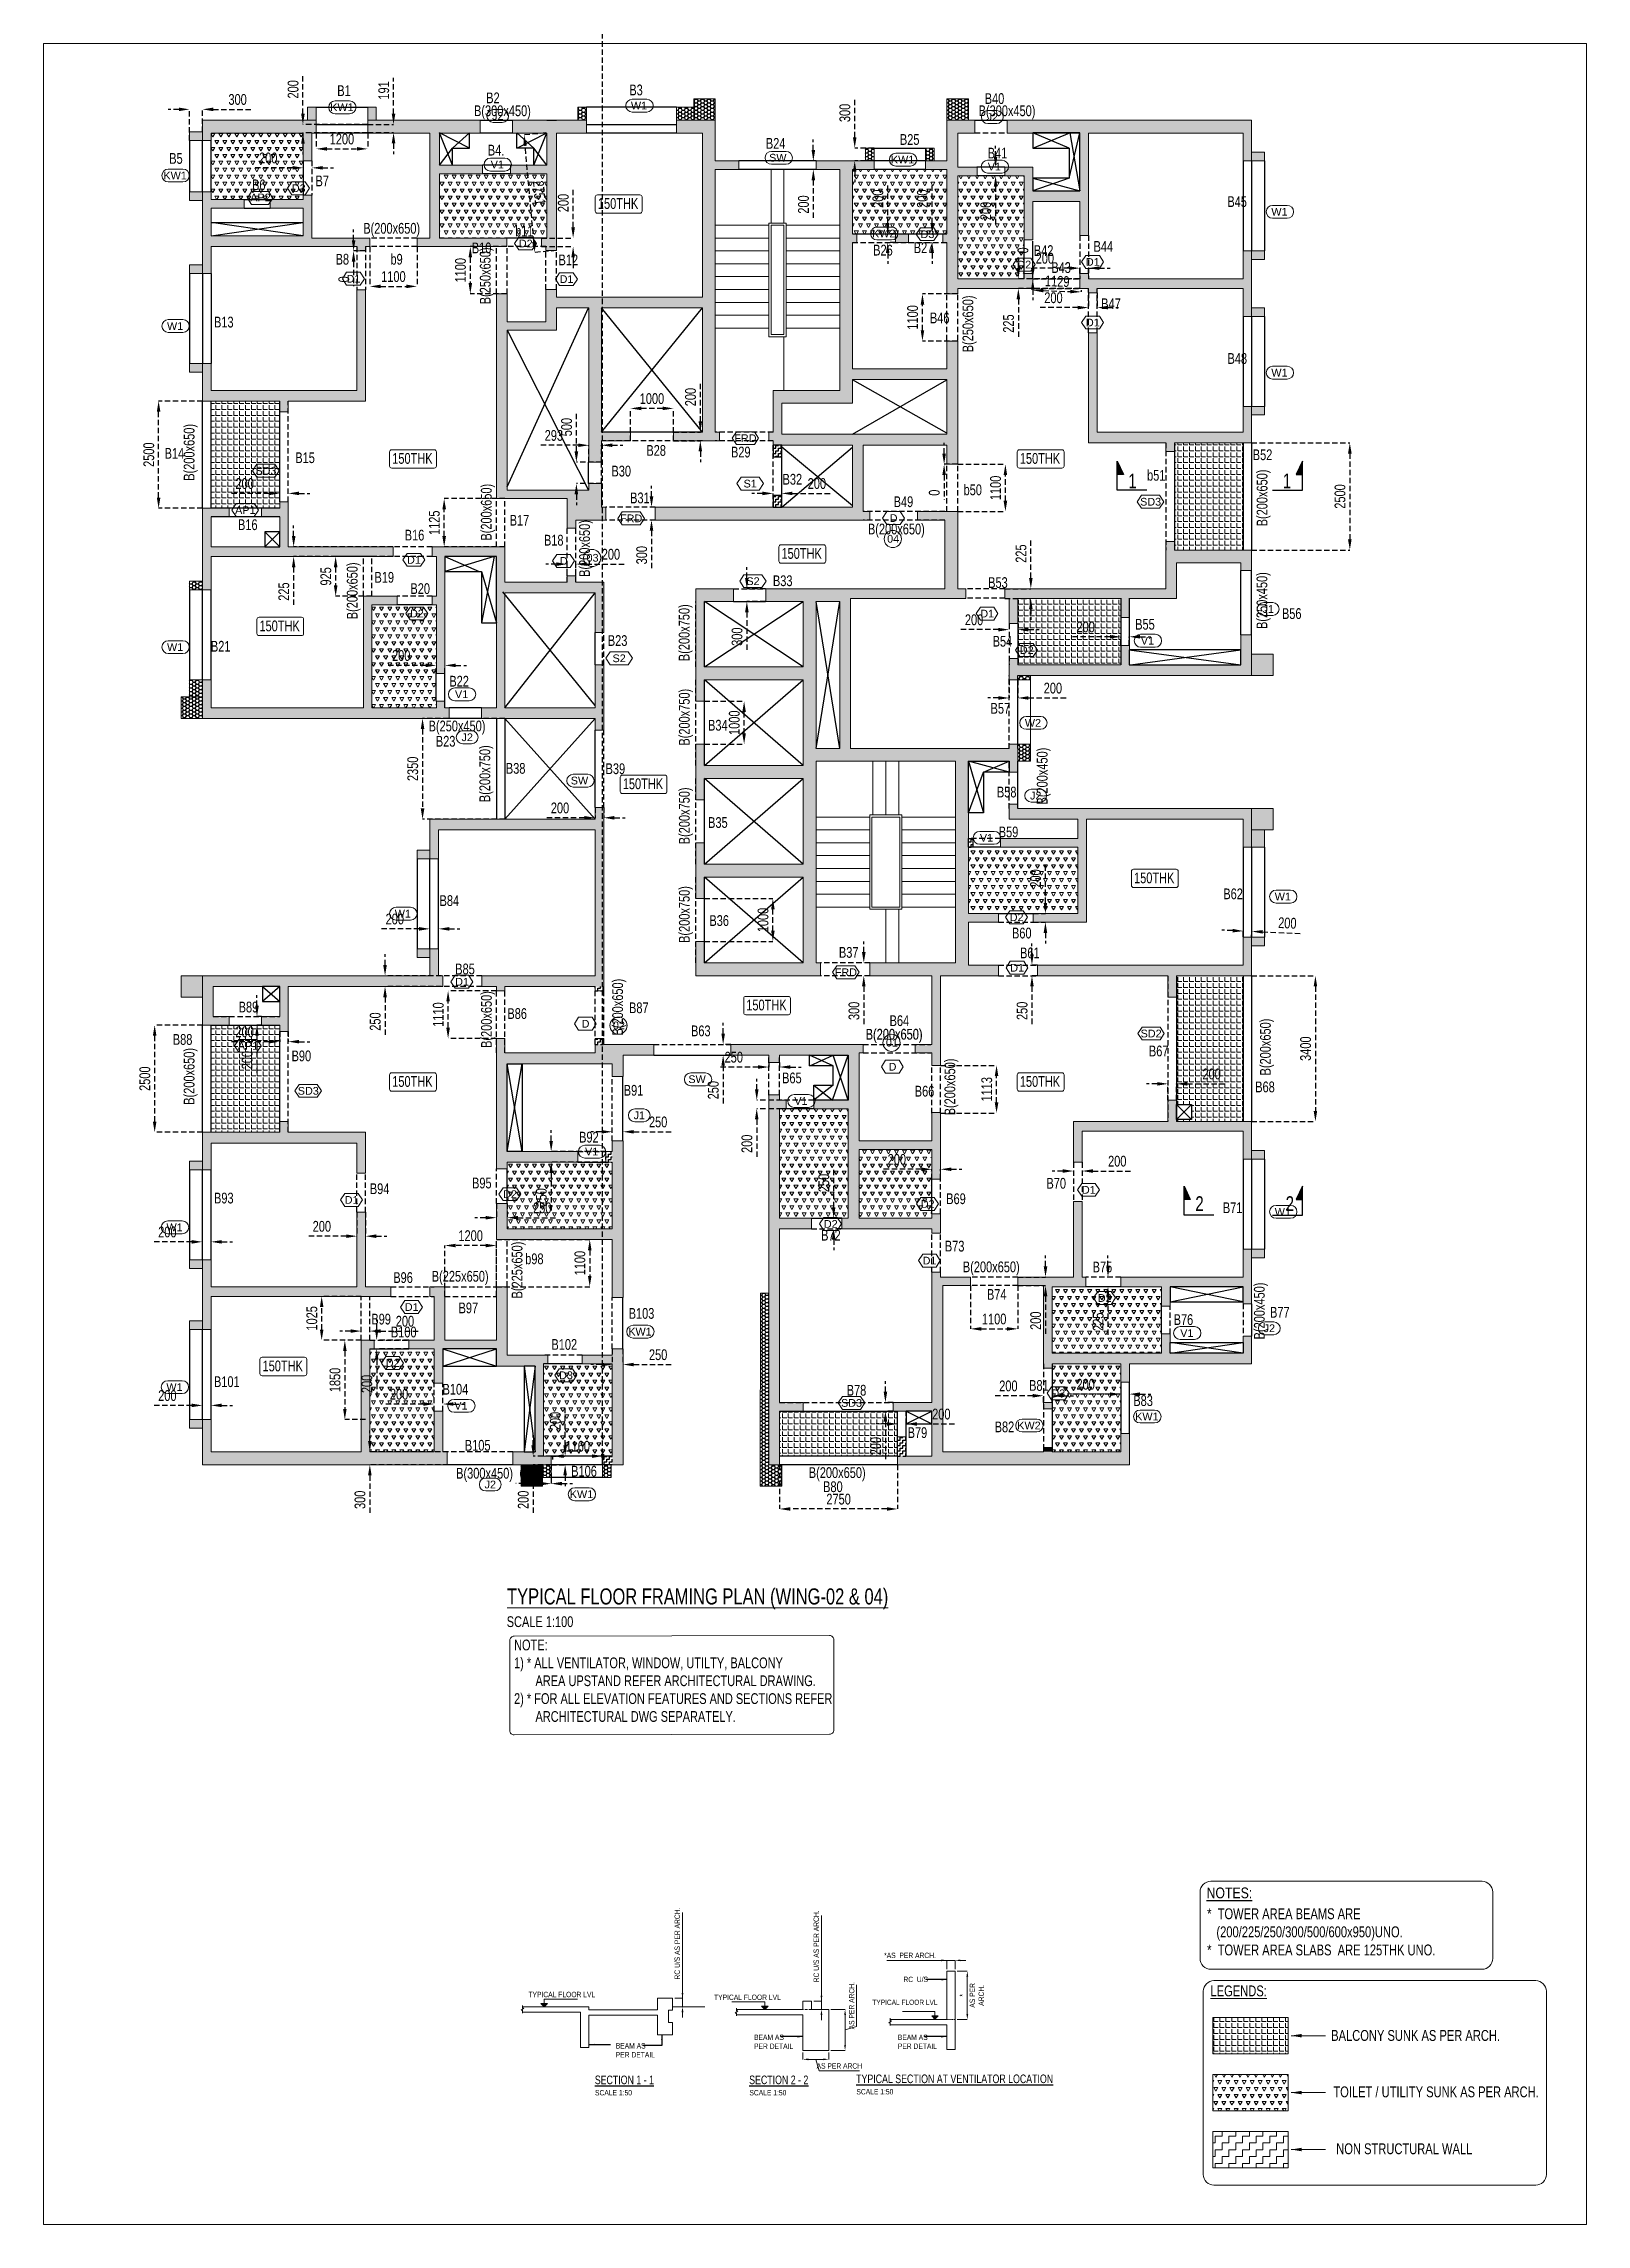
# Model space of a CAD drawing. Header units: millimetres. Extents: x -446555 to 37711, y -241 to 280163.
# Drawn here: x 1758 to 37711, y -241 to 50607 of the extents above; entities that cross this region are included whole.
import ezdxf
from ezdxf.enums import TextEntityAlignment as Align

# ---------------------------------------------------------------- set-up
doc = ezdxf.new("R2010")
doc.units = ezdxf.units.MM
for name, pattern in [('ACAD_ISO10W100', [18, 12, -3, 0, -3]), ('CONTINOUS', [0]), ('DASHED', [0.75, 0.5, -0.25]), ('HIDDEN', [0.375, 0.25, -0.125])]:
    doc.linetypes.add(name, pattern=pattern)
for name, color, linetype in [('$1$S-Non-Strl-RCW Hatch', 7, 'Continuous'), ('HATCH', 8, 'Continuous'), ('S-BEAM', 4, 'HIDDEN'), ('S-BEAM 1', 6, 'Continuous'), ('S-CUT OUT', 43, 'Continuous'), ('S-CUTOUT', 25, 'Continuous'), ('S-TITLE', 2, 'Continuous'), ('S-WALL HATCH', 251, 'Continuous'), ('SEC LINE', 1, 'Continuous')]:
    doc.layers.add(name, color=color, linetype=linetype)
for name, color, linetype, lineweight in [('A-ANNO-DIMS', 8, 'Continuous', 15), ('A-OPNG-DOOR-TAGS', 8, 'Continuous', 15), ('A-OPNG-WNDW-TAGS', 8, 'Continuous', 15), ('A-WALL', 1, 'Continuous', 25), ("S-BEAM NO'S", 2, 'Continuous', 20), ('S-GENERAL', 252, 'Continuous', 20), ('S-HATCH', 8, 'Continuous', 20), ('S-SEC', 30, 'Continuous', 20), ('S-SEC-TEXT', 2, 'Continuous', 20), ('s-text', 20, 'Continuous', 13), ('S-WALL', 100, 'Continuous', 20), ('STR-LEVEL TEXT', 110, 'Continuous', 30), ('STR-SECTION LINE', 121, 'Continuous', 20)]:
    doc.layers.add(name, color=color, linetype=linetype, lineweight=lineweight)
doc.styles.add('Dim.s & Anno.(Misc.)', font='ARIALN.TTF')
doc.styles.add('SOBHA', font='swisscl.ttf')
doc.styles.add('SOBHA SMALL', font='arial.ttf', dxfattribs={"height": 100})
doc.dimstyles.new('A-GFC-100', dxfattribs={"dimscale": 100, "dimtxt": 1.75, "dimasz": 1, "dimexe": 1, "dimexo": 1, "dimgap": 0.4, "dimtad": 1, "dimdec": 0, "dimdsep": 46, "dimtxsty": 'Dim.s & Anno.(Misc.)', "dimblk": 'ARCHTICK', "dimcen": 0, "dimdle": 0.5, "dimclrd": 252, "dimclre": 253, "dimclrt": 6, "dimazin": 2, "dimtfac": 1, "dimtdec": 0, "dimtix": 1, "dimtmove": 2, "dimatfit": 3, "dimfxl": 1, "dimtolj": 1, "dimlwd": 0, "dimlwe": 0, "dimarcsym": 0})
doc.dimstyles.new('S-100-2', dxfattribs={"dimscale": 100, "dimtxt": 2.5, "dimasz": 2.5, "dimexe": 0, "dimexo": 0, "dimgap": 1, "dimtad": 1, "dimdec": 0, "dimzin": 0, "dimdsep": 46, "dimtxsty": 'SOBHA', "dimcen": 0.0895, "dimclrd": 8, "dimclre": 8, "dimclrt": 2, "dimadec": 0, "dimazin": 0, "dimtfac": 1, "dimtdec": 0, "dimtofl": 0, "dimtmove": 0, "dimatfit": 3, "dimfxl": 0.18, "dimtolj": 1, "dimtzin": 0, "dimlwd": -1, "dimlwe": -1, "dimarcsym": 1})
doc.dimstyles.new('SOBHA STR DIM', dxfattribs={"dimtxt": 0.2, "dimasz": 0.2, "dimexe": 0, "dimexo": 0.01, "dimgap": 0.1, "dimtad": 1, "dimdsep": 46, "dimtxsty": 'SOBHA', "dimcen": 0.09, "dimclrd": 252, "dimclre": 252, "dimclrt": 2, "dimadec": 0, "dimazin": 0, "dimtfac": 1, "dimtofl": 0, "dimtmove": 2, "dimatfit": 1, "dimfxl": 0, "dimtolj": 1, "dimtzin": 0, "dimlwd": -1, "dimlwe": -1, "dimarcsym": 1})
pattern_1 = [(45, (-638162.92095, 280163.22114), (0.066291260736, 0.243067956033), [0.3125, -0.0625, 0, -0.0625])]
pattern_2 = [(60, (1210198.22, -192215.66), (-93.75, 162.379763), [93.75, -93.75]), (120, (1210198.22, -192215.66), (-187.5, 1e-07), [93.75, -93.75]), (0, (1210151.34, -192134.47), (93.75, 162.379763), [93.75, -93.75])]
pattern_3 = [(0, (0, 0), (0, 137.5), [100, -37.5]), (90, (0, 0), (-137.5, 8e-15), [100, -37.5])]
pattern_4 = [(0, (-733732.885, -65649.73), (75, 43.3012702), [50, -100]), (120, (-733732.885, -65649.73), (-75, 43.3012702), [50, -100]), (60, (-733732.885, -65649.73), (2e-14, 86.6025404), [-100, 50])]

msp = doc.modelspace()

# ---------------------------------------------------------------- texts
at = {"layer": "S-BEAM NO'S", "color": 3, "linetype": 'Continuous', "style": 'SOBHA'}
for s, p in [('B1', (8601.2, 49385.7, 0)), ('B2', (12072.2, 49217.2, 0)), ('B3', (15407.7, 49402.2, 0)), ('B40', (23690.2, 49200.7, 0)), ('B24', (18589.7, 48156.2, 0)), ('B25', (21713.2, 48246.7, 0)), ('B5', (4685.2, 47804.7, 0)), ('B4.', (12110.2, 47997.7, 0)), ('B41', (23758.7, 47929.2, 0)), ('B6', (6614.6, 47189.2, 0)), ('B7', (8094.2, 47280.2, 0)), ('B45', (29344.2, 46798.2, 0)), ('b11', (12747.7, 46112.2, 0)), ('B10', (11737.5, 45717.7, 0)), ('B26', (21090.7, 45666.7, 0)), ('B27', (22036.7, 45723.7, 0)), ('B42', (24835.2, 45656.2, 0)), ('B44', (26226.7, 45752.7, 0)), ('B8', (8562.7, 45454.7, 0)), ('b9', (9841.7, 45454.7, 0)), ('B12', (13757.7, 45439.2, 0)), ('B43', (25241.2, 45260.2, 0)), ('B13', (5729.2, 43988.7, 0)), ('B46', (22412.7, 44087.2, 0)), ('B47', (26404.7, 44416.2, 0)), ('B48', (29348.2, 43140.2, 0)), ('B28', (15805.2, 40997.2, 0)), ('B29', (17777.2, 40959.2, 0)), ('B14', (4578.2, 40929.2, 0)), ('B15', (7622.7, 40827.2, 0)), ('B30', (14991.2, 40515.2, 0)), ('b51', (27473.7, 40416.7, 0)), ('B52', (29936.7, 40896.2, 0)), ('B32', (18978.7, 40324.2, 0)), ('b50', (23197.7, 40078.2, 0)), ('B31', (15426.2, 39889.2, 0)), ('B49', (21568.2, 39801.2, 0)), ('B16', (6288.2, 39265.2, 0)), ('B16', (10174.2, 39021.7, 0)), ('B17', (12618.7, 39368.7, 0)), ('B18', (13418.2, 38903.7, 0)), ('B19', (9468.7, 38038.2, 0)), ('B33', (18754.2, 37957.7, 0)), ('B53', (23770.2, 37915.7, 0)), ('B20', (10306.2, 37774.2, 0)), ('B55', (27196.7, 36943.7, 0)), ('B56', (30616.7, 37192.2, 0)), ('B21', (5656.2, 36429.7, 0)), ('B23', (14906.7, 36563.7, 0)), ('B54', (23874.7, 36547.2, 0)), ('B22', (11212.7, 35616.2, 0)), ('B57', (23826.2, 34983.7, 0)), ('B34', (17242.7, 34589.7, 0)), ('B23', (10898.7, 34216.2, 0)), ('B38', (12530.7, 33583.7, 0)), ('B39', (14854.2, 33575.7, 0)), ('B58', (23974.2, 33031.7, 0)), ('B35', (17243.7, 32321.2, 0)), ('B59', (24017.2, 32100.7, 0)), ('B84', (10985.2, 30499.7, 0)), ('B62', (29250.2, 30657.7, 0)), ('B36', (17274.2, 30034.7, 0)), ('B37', (20292.2, 29292.7, 0)), ('B60', (24325.2, 29743.2, 0)), ('B61', (24512.7, 29280.7, 0)), ('B85', (11350.7, 28905.7, 0)), ('B89', (6303.2, 28018.7, 0)), ('B86', (12566.2, 27866.2, 0)), ('B87', (15400.7, 28000.7, 0)), ('B88', (4768.7, 27262.7, 0)), ('B63', (16845.2, 27463.2, 0)), ('B64', (21473.2, 27700.7, 0)), ('B90', (7536.7, 26879.7, 0)), ('B67', (27516.2, 26993.7, 0)), ('B65', (18968.2, 26365.2, 0)), ('B91', (15277.7, 26077.2, 0)), ('B66', (22059.7, 26056.7, 0)), ('B68', (29994.2, 26156.2, 0)), ('B92', (14237.7, 24984.7, 0)), ('B94', (9360.7, 23782.7, 0)), ('B95', (11742.2, 23915.2, 0)), ('B70', (25128.7, 23908.7, 0)), ('B93', (5728.7, 23565.2, 0)), ('B69', (22792.7, 23548.7, 0)), ('B71', (29239.7, 23338.2, 0)), ('B72', (19877.7, 22698.2, 0)), ('b98', (12981.2, 22147.7, 0)), ('B73', (22761.2, 22443.7, 0)), ('B96', (9906.7, 21710.7, 0)), ('B75', (26204.7, 21957.2, 0)), ('B74', (23741.7, 21318.7, 0)), ('B99', (9395.7, 20742.2, 0)), ('B97', (11428.2, 21002.7, 0)), ('B103', (15392.2, 20875.2, 0)), ('B76', (28092.7, 20730.2, 0)), ('B77', (30339.2, 20900.7, 0)), ('B100', (9850.7, 20441.2, 0)), ('B102', (13592.2, 20151.2, 0)), ('B101', (5728.2, 19283.7, 0)), ('B104', (11055.2, 19106.2, 0)), ('B78', (20473.7, 19083.2, 0)), ('B81', (24724.7, 19195.2, 0)), ('B83', (27153.2, 18841.2, 0)), ('B79', (21893.2, 18095.2, 0)), ('B82', (23921.7, 18228.7, 0)), ('B105', (11574.7, 17799.7, 0)), ('B106', (14052.7, 17196.2, 0)), ('B80', (19923.7, 16834.7, 0))]:
    msp.add_text(s, height=250, dxfattribs=at).set_placement(p)
at = {"layer": "S-BEAM NO'S", "color": 2}
for s, insert, char_height, width, attachment_point, style in [('{\\fSwis721 LtCn BT|b0|i0|c0|p34;B(300x450)}', (13113.1, 49166.3), 250, 3976.363, 3, 'Dim.s & Anno.(Misc.)'), ('{\\fSwis721 LtCn BT|b0|i0|c0|p34;B(300x450)}', (24872.3, 49166.3), 250, 3976.363, 3, 'Dim.s & Anno.(Misc.)'), ('{\\fSwis721 LtCn BT|b0|i0|c0|p34;B(200x650)}', (10532.2, 46425.5, 0), 250, 3976.363, 3, 'Dim.s & Anno.(Misc.)'), ('{\\fSwis721 LtCn BT|b0|i0|c0|p34;1}', (27037.9, 40582.3), 341.797, 561.718, 1, 'Dim.s & Anno.(Misc.)'), ('{\\fSwis721 LtCn BT|b0|i0|c0|p34;1}', (30832.9, 40582.3), 341.797, 561.718, 3, 'Dim.s & Anno.(Misc.)'), ('{\\fSwis721 LtCn BT|b0|i0|c0|p34;B(200x650)}', (22293.5, 39414.2, 0), 250, 3976.363, 3, 'Dim.s & Anno.(Misc.)'), ('{\\fSwis721 LtCn BT|b0|i0|c0|p34;B(250x450)}', (12054.7, 34821.5), 250, 3976.363, 3, 'Dim.s & Anno.(Misc.)'), ('{\\fSwis721 LtCn BT|b0|i0|c0|p34;B(200x650)}', (22239.3, 27633.1, 0), 250, 3976.363, 3, 'Dim.s & Anno.(Misc.)'), ('{\\fSwis721 LtCn BT|b0|i0|c0|p34;B(200x650)}', (22242.7, 27635.3, 0), 250, 3976.363, 3, 'Dim.s & Anno.(Misc.)'), ('{\\fSwis721 LtCn BT|b0|i0|c0|p34;2}', (28597.9, 23731.3), 341.797, 561.718, 1, 'Dim.s & Anno.(Misc.)'), ('{\\fSwis721 LtCn BT|b0|i0|c0|p34;2}', (30703.4, 23731.3), 341.797, 561.718, 1, 'Dim.s & Anno.(Misc.)'), ('{\\fSwis721 LtCn BT|b0|i0|c0|p34;B(225x650)}', (12128.2, 21990.8, 0), 250, 3976.363, 3, 'Dim.s & Anno.(Misc.)'), ('{\\fSwis721 LtCn BT|b0|i0|c0|p34;B(200x650)}', (24505.2, 22210.3, 0), 250, 3976.363, 3, 'Dim.s & Anno.(Misc.)'), ('{\\fSwis721 LtCn BT|b0|i0|c0|p34;B(300x450)}', (12696.2, 17398.2), 250, 3976.363, 3, 'Dim.s & Anno.(Misc.)'), ('{\\fSwis721 LtCn BT|b0|i0|c0|p34;B(200x650)}', (20914.9, 17412.8, 0), 250, 3976.363, 3, 'Dim.s & Anno.(Misc.)'), ('\\pxql;{\\H0.75x;\\LTYPICAL FLOOR FRAMING PLAN (WING-02 & 04)}', (12557.8, 14588.6, 0), 500, 17941.367, 1, 'SOBHA'), ('{\\fSwis721 LtCn BT|b0|i0|c0|p34;SCALE 1:100}', (12549.8, 13937.6, 0), 250, 3976.363, 1, 'Dim.s & Anno.(Misc.)'), ('{\\fSwis721 LtCn BT|b0|i0|c0|p34;NOTE:\\P1) * ALL VENTILATOR, WINDOW, UTILTY, BALCONY  \\P       AREA UPSTAND REFER ARCHITECTURAL DRAWING.\\P2) * FOR ALL ELEVATION FEATURES AND SECTIONS REFER \\P       ARCHITECTURAL DWG SEPARATELY.}', (12721.5, 13394, 0), 250, 10894.885, 1, 'Dim.s & Anno.(Misc.)')]:
    msp.add_mtext(s, dxfattribs=dict(at, insert=insert, char_height=char_height, width=width, attachment_point=attachment_point, style=style))
at = {"layer": "S-BEAM NO'S", "color": 2, "char_height": 250, "width": 3976.363, "attachment_point": 3, "rotation": 90, "style": 'Dim.s & Anno.(Misc.)'}
for s, insert in [('{\\fSwis721 LtCn BT|b0|i0|c0|p34;B(250x650)}', (11924.7, 45854.3)), ('{\\fSwis721 LtCn BT|b0|i0|c0|p34;B(250x650)}', (23174.1, 44734.6)), ('{\\fSwis721 LtCn BT|b0|i0|c0|p34;B(200x650)}', (5023.7, 41739.1, 0)), ('{\\fSwis721 LtCn BT|b0|i0|c0|p34;B(200x650)}', (11949.1, 40343.2, 0)), ('{\\fSwis721 LtCn BT|b0|i0|c0|p34;B(200x650)}', (30028.6, 40675.9, 0)), ('{\\fSwis721 LtCn BT|b0|i0|c0|p34;B(200x650)}', (14239.2, 39497.7, 0)), ('{\\fSwis721 LtCn BT|b0|i0|c0|p34;B(200x650)}', (8824.7, 38510.1)), ('{\\fSwis721 LtCn BT|b0|i0|c0|p34;B(250x450)}', (30026.1, 38282.8, 0)), ('{\\fSwis721 LtCn BT|b0|i0|c0|p34;B(200x750)}', (16560.3, 37533.5, 0)), ('{\\fSwis721 LtCn BT|b0|i0|c0|p34;B(200x750)}', (16564.8, 35563.5, 0)), ('{\\fSwis721 LtCn BT|b0|i0|c0|p34;B(200x750)}', (11914.8, 34246.1, 0)), ('{\\fSwis721 LtCn BT|b0|i0|c0|p34;B(200x450)}', (24904.6, 34190.8, 0)), ('{\\fSwis721 LtCn BT|b0|i0|c0|p34;B(200x750)}', (16564.8, 33263.5, 0)), ('{\\fSwis721 LtCn BT|b0|i0|c0|p34;B(200x750)}', (16564.8, 30963.5, 0)), ('{\\fSwis721 LtCn BT|b0|i0|c0|p34;B(200x650)}', (11952.1, 28514.6, 0)), ('{\\fSwis721 LtCn BT|b0|i0|c0|p34;B(200x650)}', (15010, 28803.4)), ('{\\fSwis721 LtCn BT|b0|i0|c0|p34;B(200x650)}', (30105.6, 27873.4, 0)), ('{\\fSwis721 LtCn BT|b0|i0|c0|p34;B(200x650)}', (5023.7, 27189.1, 0)), ('{\\fSwis721 LtCn BT|b0|i0|c0|p34;B(200x650)}', (22753.1, 26942.1)), ('{\\fSwis721 LtCn BT|b0|i0|c0|p34;B(225x650)}', (12666.2, 22673.1)), ('{\\fSwis721 LtCn BT|b0|i0|c0|p34;B(200x450)}', (29964.9, 21718.7))]:
    msp.add_mtext(s, dxfattribs=dict(at, insert=insert))
at = {"layer": 's-text', "color": 2, "style": 'SOBHA'}
msp.add_text('%%ULEGENDS:', height=253.125, dxfattribs=at).set_placement((28952.4, 5076.6, 0))
for s, p in [('BALCONY SUNK AS PER ARCH.', (33731.9, 4038.4, 0)), ('TOILET / UTILITY SUNK AS PER ARCH.', (34208.4, 2723.3, 0)), ('NON STRUCTURAL WALL', (33467.9, 1396, 0))]:
    msp.add_text(s, height=253.125, dxfattribs=at).set_placement(p, align=Align.CENTER)
at = {"layer": 's-text', "color": 2, "attachment_point": 1}
for s, insert, char_height, width, style in [('{\\fSwis721 LtCn BT|b0|i0|c0|p34;150THK }', (14675.9, 47003.9, -416), 250, 3976.363, 'Dim.s & Anno.(Misc.)'), ('{\\fSwis721 LtCn BT|b0|i0|c0|p34;150THK }', (9882.9, 41060, -416), 250, 3976.363, 'Dim.s & Anno.(Misc.)'), ('{\\fSwis721 LtCn BT|b0|i0|c0|p34;150THK }', (24508.2, 41060, -416), 250, 3976.363, 'Dim.s & Anno.(Misc.)'), ('{\\fSwis721 LtCn BT|b0|i0|c0|p34;150THK }', (18954, 38844.8, -416), 250, 3976.363, 'Dim.s & Anno.(Misc.)'), ('{\\fSwis721 LtCn BT|b0|i0|c0|p34;150THK }', (6787.9, 37154.9, -416), 250, 3976.363, 'Dim.s & Anno.(Misc.)'), ('{\\fSwis721 LtCn BT|b0|i0|c0|p34;150THK }', (15255.2, 33473.7, -416), 250, 3976.363, 'Dim.s & Anno.(Misc.)'), ('{\\fSwis721 LtCn BT|b0|i0|c0|p34;150THK }', (27170.4, 31280.4, -416), 250, 3976.363, 'Dim.s & Anno.(Misc.)'), ('{\\fSwis721 LtCn BT|b0|i0|c0|p34;150THK }', (18133.3, 28315.9, -416), 250, 3976.363, 'Dim.s & Anno.(Misc.)'), ('{\\fSwis721 LtCn BT|b0|i0|c0|p34;150THK }', (9882.9, 26533.1, -416), 250, 3976.363, 'Dim.s & Anno.(Misc.)'), ('{\\fSwis721 LtCn BT|b0|i0|c0|p34;150THK }', (24508.2, 26533.1, -416), 250, 3976.363, 'Dim.s & Anno.(Misc.)'), ('{\\fSwis721 LtCn BT|b0|i0|c0|p34;150THK }', (6860.9, 19899.9, -416), 250, 3976.363, 'Dim.s & Anno.(Misc.)'), ('*  TOWER AREA BEAMS ARE \\P   (200/225/250/300/500/600x950)UNO.\\P*  TOWER AREA SLABS  ARE 125THK UNO.', (28873.6, 7128.8, 0), 253.125, 10109.6, 'SOBHA')]:
    msp.add_mtext(s, dxfattribs=dict(at, insert=insert, char_height=char_height, width=width, style=style))
at = {"layer": 'S-TITLE', "color": 2, "style": 'Dim.s & Anno.(Misc.)'}
msp.add_text('%%UNOTES:', height=250, dxfattribs=at).set_placement((28859.6, 7363.6, 0))

# ---------------------------------------------------------------- blocks, each defined once
blk = doc.blocks.new('W02-TYP FRAM')
at = {"layer": '$1$S-Non-Strl-RCW Hatch', "linetype": 'Continuous', "ltscale": 500, "transparency": 33554687}
h = blk.add_hatch(dxfattribs=at)
h.set_pattern_fill('HONEY', color=25, scale=400)
h.set_pattern_definition(pattern_4)
h.paths.add_polyline_path([(463465, -231340), (463465, -230840), (463965, -230840), (463965, -231340)])
h.paths.add_polyline_path([(463465, -231340), (463465, -231040), (463065, -231040), (463065, -231340)])
h.paths.add_polyline_path([(460965, -231340), (460965, -231040), (460765, -231040), (460765, -231340)])
h = blk.add_hatch(dxfattribs=at)
h.set_pattern_fill('HONEY', color=25, scale=400)
h.set_pattern_definition(pattern_4)
h.paths.add_polyline_path([(469065, -232290), (469065, -231990), (468865, -231990), (468865, -232290)])
h.paths.add_polyline_path([(469365, -231340), (469365, -230840), (469865, -230840), (469865, -231340)])
h.paths.add_polyline_path([(467665, -232290), (467665, -231990), (467465, -231990), (467465, -232290)])
h = blk.add_hatch(dxfattribs=at)
h.set_pattern_fill('HONEY', color=25, scale=400)
h.set_pattern_definition(pattern_4)
h.paths.add_polyline_path([(456065, -231340), (456065, -231040), (455865, -231040), (455865, -231340)])
h.paths.add_polyline_path([(454665, -231340), (454665, -231040), (454465, -231040), (454465, -231340)])
h.paths.add_polyline_path([(452015, -231815), (451715, -231815), (451715, -231615), (452015, -231615)])
h.paths.add_polyline_path([(452015, -233215), (451715, -233215), (451715, -233015), (452015, -233015)])
h.paths.add_polyline_path([(452015, -234915), (451715, -234915), (451715, -234715), (452015, -234715)])
h.paths.add_polyline_path([(452015, -237015), (451715, -237015), (451715, -237215), (452015, -237215)])
h = blk.add_hatch(dxfattribs=at)
h.set_pattern_fill('HONEY', color=25, scale=400)
h.set_pattern_definition(pattern_4)
h.paths.add_polyline_path([(476465, -244290), (476965, -244290), (476965, -243790), (476465, -243790)])
h.paths.add_polyline_path([(476465, -238215), (476765, -238215), (476765, -238015), (476465, -238015)])
h.paths.add_polyline_path([(476465, -235915), (476765, -235915), (476765, -235715), (476465, -235715)])
h.paths.add_polyline_path([(476465, -234590), (476765, -234590), (476765, -234390), (476465, -234390)])
h.paths.add_polyline_path([(476465, -232290), (476765, -232290), (476765, -232090), (476465, -232090)])
h = blk.add_hatch(dxfattribs=at)
h.set_pattern_fill('HONEY', color=25, scale=400)
h.set_pattern_definition(pattern_4)
h.paths.add_polyline_path([(452015, -242290), (451715, -242290), (451715, -242090), (452015, -242090)])
h.paths.add_polyline_path([(452015, -244790), (451715, -244790), (451715, -244390), (452015, -244390)])
h.paths.add_polyline_path([(452015, -244790), (452015, -245290), (451515, -245290), (451515, -244790)])
h = blk.add_hatch(dxfattribs=at)
h.set_pattern_fill('HONEY', color=25, scale=400)
h.set_pattern_definition(pattern_4)
h.paths.add_polyline_path([(471315, -245890), (471015, -245890), (471015, -245990), (471015, -246290), (471315, -246290)])
h.paths.add_polyline_path([(471315, -244290), (471015, -244290), (471015, -244390), (471315, -244390)])
h = blk.add_hatch(dxfattribs=at)
h.set_pattern_fill('HONEY', color=25, scale=400)
h.set_pattern_definition(pattern_4)
h.paths.add_polyline_path([(476465, -247890), (476965, -247890), (476965, -247390), (476465, -247390)])
h.paths.add_polyline_path([(476465, -248290), (476765, -248290), (476765, -247890), (476465, -247890)])
h.paths.add_polyline_path([(476465, -250590), (476765, -250590), (476765, -250390), (476465, -250390)])
h.paths.add_polyline_path([(476465, -255565), (476765, -255565), (476765, -255365), (476465, -255365)])
h.paths.add_polyline_path([(476465, -257665), (476765, -257665), (476765, -257865), (476465, -257865)])
h = blk.add_hatch(color=25, dxfattribs=at)
h.dxf.hatch_style = 1
h.paths.add_polyline_path([(457315, -248565), (457015, -248565), (457015, -248365), (457315, -248365)])
h.paths.add_polyline_path([(457315, -250665), (457015, -250665), (457015, -250865), (457315, -250865)])
h = blk.add_hatch(dxfattribs=at)
h.set_pattern_fill('HONEY', color=25, scale=400)
h.set_pattern_definition(pattern_4)
h.paths.add_polyline_path([(452015, -251790), (451515, -251790), (451515, -251290), (452015, -251290)])
h.paths.add_polyline_path([(452015, -255815), (451715, -255815), (451715, -255615), (452015, -255615)])
h.paths.add_polyline_path([(452015, -257915), (451715, -257915), (451715, -258115), (452015, -258115)])
h.paths.add_polyline_path([(452015, -259540), (451715, -259540), (451715, -259340), (452015, -259340)])
h.paths.add_polyline_path([(452015, -261640), (451715, -261640), (451715, -261840), (452015, -261840)])
h = blk.add_hatch(dxfattribs=at)
h.set_pattern_fill('HONEY', color=25, scale=400)
h.set_pattern_definition(pattern_4)
h.paths.add_polyline_path([(465215, -258690), (465019, -258690), (465015, -263190), (465515, -263190), (465515, -262690), (465465, -262690), (465215, -262690)])
h = blk.add_hatch(dxfattribs=at)
h.set_pattern_fill('ANSI31', color=256)
h.set_pattern_definition([(45, (459440.3339, -263190.39366), (-0.088388348, 0.088388348), [])])
edge = h.paths.add_edge_path()
edge.add_line((459940, -262690), (459440, -262690))
edge.add_line((459440, -262690), (459440, -263190))
edge.add_line((459440, -263190), (459940, -263190))
edge.add_line((459940, -263190), (459940, -262690))
h = blk.add_hatch(dxfattribs=at)
h.set_pattern_fill('HONEY', color=25, scale=400)
h.set_pattern_definition(pattern_4)
h.paths.add_polyline_path([(459940, -262990), (459940, -262990), (459940, -262690), (459440, -262690), (459440, -263190), (459940, -263190)])
h = blk.add_hatch(dxfattribs=at)
h.set_pattern_fill('HONEY', color=25, scale=400)
h.set_pattern_definition(pattern_4)
h.paths.add_polyline_path([(461340, -262690), (461340, -262990), (461540, -262990), (461540, -262690)])
h.paths.add_polyline_path([(459940, -262690), (459940, -262990), (460140, -262990), (460140, -262690)])
at = {"layer": 'S-HATCH', "ltscale": 7.5}
h = blk.add_hatch(dxfattribs=at)
h.set_pattern_fill('TRIANG', color=8, scale=500)
h.set_pattern_definition(pattern_2)
h.paths.add_polyline_path([(452215, -233190), (454365, -233190), (454365, -231640), (452215, -231640)])
h = blk.add_hatch(dxfattribs=at)
h.set_pattern_fill('TRIANG', color=8, scale=500)
h.set_pattern_definition(pattern_2)
h.paths.add_polyline_path([(457540, -232590), (460040, -232590), (460040, -234090), (457540, -234090)])
h = blk.add_hatch(dxfattribs=at)
h.set_pattern_fill('TRIANG', color=8, scale=500)
h.set_pattern_definition(pattern_2)
h.paths.add_polyline_path([(467165, -233990), (469365, -233990), (469365, -232490), (467165, -232490)])
h = blk.add_hatch(dxfattribs=at)
h.set_pattern_fill('TRIANG', color=8, scale=500)
h.set_pattern_definition(pattern_2)
h.paths.add_polyline_path([(469615, -232640), (471165, -232640), (471165, -235040), (469615, -235040)])
h = blk.add_hatch(dxfattribs=at)
h.set_pattern_fill('ANGLE', color=8, scale=500)
h.set_pattern_definition(pattern_3)
h.paths.add_polyline_path([(452215, -237890), (453815, -237890), (453815, -240390), (452215, -240390)])
h = blk.add_hatch(dxfattribs=at)
h.set_pattern_fill('ANGLE', color=8, scale=500)
h.set_pattern_definition(pattern_3)
h.paths.add_polyline_path([(474665, -238865), (476265, -238865), (476265, -241365), (474665, -241365)])
h = blk.add_hatch(dxfattribs=at)
h.set_pattern_fill('ANGLE', color=8, scale=500)
h.set_pattern_definition(pattern_3)
h.paths.add_polyline_path([(471015, -242490), (473415, -242490), (473415, -244040), (471015, -244040)])
h = blk.add_hatch(dxfattribs=at)
h.set_pattern_fill('TRIANG', color=8, scale=500)
h.set_pattern_definition(pattern_2)
h.paths.add_polyline_path([(455965, -242640), (457465, -242640), (457465, -245040), (455965, -245040)])
h = blk.add_hatch(dxfattribs=at)
h.set_pattern_fill('TRIANG', color=8, scale=500)
h.set_pattern_definition(pattern_2)
h.paths.add_polyline_path([(469865, -249840), (472415, -249840), (472415, -248290), (469865, -248290)])
h = blk.add_hatch(dxfattribs=at)
h.set_pattern_fill('ANGLE', color=8, scale=500)
h.set_pattern_definition(pattern_3)
h.paths.add_polyline_path([(476265, -251290), (474715, -251290), (474715, -251790), (474715, -254190), (474715, -254290), (475065, -254290), (475065, -254640), (474715, -254640), (474715, -254690), (476265, -254690)])
h = blk.add_hatch(dxfattribs=at)
h.set_pattern_fill('ANGLE', color=8, scale=500)
h.set_pattern_definition(pattern_3)
h.paths.add_polyline_path([(452215, -254940), (453815, -254940), (453815, -252440), (452215, -252440)])
h = blk.add_hatch(dxfattribs=at)
h.set_pattern_fill('TRIANG', color=8, scale=500)
h.set_pattern_definition(pattern_2)
h.paths.add_polyline_path([(465465, -256940), (467065, -256940), (467065, -254390), (465465, -254390)])
h = blk.add_hatch(dxfattribs=at)
h.set_pattern_fill('TRIANG', color=8, scale=500)
h.set_pattern_definition(pattern_2)
h.paths.add_polyline_path([(459115, -255640), (461565, -255640), (461565, -257190), (459115, -257190)])
h = blk.add_hatch(dxfattribs=at)
h.set_pattern_fill('TRIANG', color=8, scale=500)
h.set_pattern_definition(pattern_2)
h.paths.add_polyline_path([(468990, -255340), (467315, -255340), (467315, -256940), (468990, -256940)])
h = blk.add_hatch(dxfattribs=at)
h.set_pattern_fill('TRIANG', color=8, scale=500)
h.set_pattern_definition(pattern_2)
h.paths.add_polyline_path([(471815, -258540), (474365, -258540), (474365, -260090), (471815, -260090)])
h = blk.add_hatch(dxfattribs=at)
h.set_pattern_fill('TRIANG', color=8, scale=500)
h.set_pattern_definition(pattern_2)
h.paths.add_polyline_path([(455915, -259990), (457415, -259990), (457415, -262390), (455915, -262390)])
h = blk.add_hatch(dxfattribs=at)
h.set_pattern_fill('TRIANG', color=8, scale=500)
h.set_pattern_definition(pattern_2)
h.paths.add_polyline_path([(459965, -262490), (459965, -260390), (460065, -260390), (460065, -260340), (461565, -260340), (461565, -262490)])
h = blk.add_hatch(dxfattribs=at)
h.set_pattern_fill('TRIANG', color=8, scale=500)
h.set_pattern_definition(pattern_2)
h.paths.add_polyline_path([(471815, -262390), (473415, -262390), (473415, -260340), (471815, -260340)])
h = blk.add_hatch(dxfattribs=at)
h.set_pattern_fill('ANGLE', color=8, scale=500)
h.set_pattern_definition(pattern_3)
h.paths.add_polyline_path([(465465, -262490), (468215, -262490), (468215, -261440), (465465, -261440)])
at = {"layer": 'A-ANNO-DIMS', "color": 8}
blk.add_line((456168, -259790, 0), (456169, -259790, 0), dxfattribs=at)
at = {"layer": 'S-BEAM', "ltscale": 500}
for p, q in [((470015, -231640), (470765, -231640)), ((454565, -232290), (454565, -233090)), ((455615, -234290), (455615, -235300)), ((455815, -234290), (455815, -235300)), ((457015, -234090), (455915, -234090)), ((457015, -234290), (455915, -234290)), ((458865, -235390), (458865, -234290)), ((460015, -234290), (459105, -234290)), ((459115, -235390), (459115, -234290)), ((460015, -235290), (460015, -234380)), ((460265, -235290), (460265, -234380)), ((467165, -234190), (469365, -234190)), ((471365, -235040), (471365, -234130)), ((472465, -234030), (472465, -235041)), ((472665, -234030), (472665, -235041)), ((469365, -236475), (469365, -235390)), ((469615, -236475), (469615, -235390)), ((471365, -235040), (472465, -235040)), ((471365, -235265), (472465, -235265)), ((472665, -236300), (472665, -235265)), ((472865, -236300), (472865, -235265)), ((454015, -240240), (454015, -237890)), ((463665, -238815), (461315, -238815)), ((465315, -238615), (463965, -238615)), ((465315, -238815), (463965, -238815)), ((465315, -240365), (465315, -238915)), ((474465, -238865), (474465, -241365)), ((461315, -239815), (461315, -239315)), ((469365, -240465), (469365, -239365)), ((469615, -240465), (469615, -239365)), ((458865, -241290), (458865, -240165)), ((459065, -241290), (459065, -240165)), ((462565, -240365), (461415, -240365)), ((469315, -240465), (467415, -240465)), ((460515, -242115), (460515, -240855)), ((460715, -242115), (460715, -240855)), ((462565, -240665), (461415, -240665)), ((469315, -240665), (467415, -240665)), ((455765, -242440), (455765, -241515)), ((455965, -242440), (455965, -241515)), ((457365, -241290), (456455, -241290)), ((457365, -241515), (456455, -241515)), ((457365, -242440), (456555, -242440)), ((464390, -242265), (465140, -242265)), ((470715, -242265), (469805, -242265)), ((470715, -242490), (469805, -242490)), ((463515, -244090, 0), (463515, -242565, 0)), ((461365, -244040), (461365, -243290)), ((470815, -243080), (470815, -244040)), ((463515, -246390, 0), (463515, -244390)), ((470815, -245990), (470815, -244290)), ((461365, -247365), (461365, -245565)), ((470815, -247390), (470815, -246290)), ((463515, -248690, 0), (463515, -246690)), ((470615, -248090), (469865, -248090)), ((463515, -250990), (463515, -248990)), ((470565, -250040), (471375, -250040)), ((467565, -250990), (466415, -250990)), ((470565, -251040), (471475, -251040)), ((458525, -251290), (457615, -251290)), ((458525, -251540), (457615, -251540)), ((458865, -253090), (458865, -251640)), ((459065, -253090), (459065, -251640)), ((461165, -252890), (461165, -251540)), ((461365, -252890), (461365, -251540)), ((467565, -251290), (466415, -251290)), ((470565, -251290), (471475, -251290)), ((474515, -251290), (474515, -254690)), ((452265, -252240), (453815, -252240)), ((454015, -254940), (454015, -252590)), ((462531, -252890), (464331, -252890)), ((465215, -254072), (465215, -253140)), ((465465, -254072), (465465, -253140)), ((467415, -252890), (468990, -252890)), ((467415, -253090), (468990, -253090)), ((461565, -255140), (461565, -253640)), ((469015, -254494), (469015, -253380)), ((469215, -254494), (469215, -253380)), ((466265, -254190), (465465, -254190)), ((460765, -255390), (461415, -255390)), ((472315, -255640), (472315, -256550)), ((472515, -255640), (472515, -256550)), ((455615, -256800), (455615, -255890)), ((455815, -256800), (455815, -255890)), ((458865, -256600), (458865, -255790)), ((469215, -256840), (469215, -256030)), ((466205, -257190), (466915, -257190)), ((458865, -258540), (458865, -257440)), ((459115, -258540), (459115, -257440)), ((469015, -258200), (469015, -257290)), ((469215, -258200), (469215, -257290)), ((455715, -259790), (455715, -258765)), ((455915, -259790), (455915, -258765)), ((456405, -258540), (457415, -258540)), ((456405, -258765), (457415, -258765)), ((457665, -258540), (458865, -258540)), ((457665, -258765), (458865, -258765)), ((461565, -259990), (461565, -258790)), ((471015, -258315), (469915, -258315)), ((471015, -258515), (469915, -258515)), ((473415, -258315), (472605, -258315)), ((474565, -259640), (474565, -258990)), ((476265, -258940), (476265, -259690)), ((455915, -259790), (456825, -259790)), ((460865, -260140), (459965, -260140)), ((457415, -261443), (457415, -260790)), ((457615, -261443), (457615, -260790)), ((471615, -260340), (471615, -262390)), ((465465, -261240), (468115, -261240)), ((468415, -262490), (468415, -261440)), ((459248, -262390), (457715, -262390))]:
    blk.add_line(p, q, dxfattribs=at)
at = {"layer": 'S-BEAM 1', "color": 1, "ltscale": 500}
for p, q in [((454665, -231040, 0), (455865, -231040, 0)), ((458490, -231340), (459240, -231340)), ((463065, -231040, 0), (460965, -231040, 0)), ((470015, -231340), (470765, -231340)), ((451715, -231815, 0), (451715, -233015)), ((452015, -233015), (452015, -231815)), ((452215, -233015), (452215, -231815)), ((454665, -231440), (455865, -231440)), ((454665, -231640), (455865, -231640)), ((458490, -231640), (459240, -231640)), ((460965, -231440), (463065, -231440)), ((460965, -231640), (463065, -231640)), ((454365, -232290), (454365, -233090)), ((466315, -232290), (464515, -232290)), ((467665, -231990), (468865, -231990)), ((468865, -232290), (467665, -232290)), ((476265, -232290), (476265, -234390)), ((476465, -232290), (476465, -234390)), ((476765, -232290), (476765, -234390)), ((459190, -232390), (458540, -232390)), ((459190, -232590), (458540, -232590)), ((466315, -232490), (464515, -232490)), ((468865, -232490), (467665, -232490)), ((470715, -232440), (470065, -232440)), ((470715, -232640), (470065, -232640)), ((452990, -233190), (453590, -233190)), ((452990, -233390), (453590, -233390)), ((452215, -233730, 0), (454365, -233730, 0)), ((460015, -234090), (459105, -234090)), ((467165, -233990), (469365, -233990)), ((471165, -235040), (471165, -234130)), ((451715, -234915, 0), (451715, -237015, 0)), ((452015, -234915), (452015, -237015)), ((452215, -234915), (452215, -237015)), ((476265, -235915), (476265, -238015)), ((476465, -235915), (476465, -238015)), ((476765, -235915), (476765, -238015)), ((452015, -240390), (452015, -237890)), ((452215, -240390), (452215, -237890)), ((453815, -240240), (453815, -237890)), ((463665, -238615, 0), (461315, -238615, 0)), ((465515, -240365), (465515, -238915)), ((474665, -238865), (474665, -241365)), ((476265, -238865), (476265, -241365)), ((476465, -238865), (476465, -241365)), ((461015, -239815), (461015, -239315)), ((453815, -240390), (452215, -240390)), ((453815, -240590), (452215, -240590)), ((476215, -243340), (476215, -241840)), ((476465, -243340), (476465, -241840)), ((451715, -242290), (451715, -244390)), ((452015, -244390), (452015, -242290)), ((452215, -244390), (452215, -242290)), ((473415, -242490), (473415, -244040)), ((473615, -242490, 0), (473615, -243590)), ((457365, -242640), (456555, -242640)), ((463715, -244090, 0), (463715, -242565, 0)), ((464390, -242565), (465140, -242565)), ((461165, -244040), (461165, -243290)), ((471015, -243080), (471015, -244040)), ((457465, -244890), (457465, -244240)), ((457665, -245040), (457665, -244240)), ((463715, -246390, 0), (463715, -244390)), ((471015, -245990), (471015, -244290)), ((458515, -245040), (457765, -245040)), ((458515, -245290), (457765, -245290)), ((458865, -245290), (458865, -247640)), ((459065, -245290), (459065, -247640)), ((461165, -247365), (461165, -245565)), ((471015, -247390), (471015, -246290)), ((463715, -248690, 0), (463715, -246690)), ((457015, -248565), (457015, -250665)), ((457315, -250665), (457315, -248565)), ((457515, -250665), (457515, -248565)), ((470615, -248290), (469865, -248290)), ((476265, -248290), (476265, -250390)), ((476465, -248290), (476465, -250390)), ((476765, -248290), (476765, -250390, 0)), ((463715, -250990), (463715, -248990)), ((470565, -249840), (471375, -249840)), ((474715, -251290), (474715, -254690)), ((476265, -251290), (476265, -254690)), ((476465, -251290), (476465, -254690)), ((452015, -254940), (452015, -252440)), ((452215, -254940), (452215, -252440)), ((452215, -252440), (453815, -252440)), ((453815, -254940), (453815, -252590)), ((462531, -253140), (464331, -253140)), ((461815, -255140), (461815, -253640)), ((466265, -254390), (465465, -254390)), ((460765, -255640), (461415, -255640)), ((476265, -255565), (476265, -257665)), ((476465, -255565), (476465, -257665)), ((476765, -255565), (476765, -257665)), ((451715, -255815), (451715, -257915)), ((452015, -257915), (452015, -255815)), ((452215, -257915), (452215, -255815)), ((459115, -256600), (459115, -255790)), ((469015, -256840), (469015, -256030)), ((466205, -256940), (466915, -256940)), ((461815, -259990), (461815, -258790)), ((473415, -258540), (472605, -258540)), ((474365, -259640), (474365, -258990)), ((476465, -258940), (476465, -259690)), ((451715, -259540), (451715, -261640)), ((452015, -261640), (452015, -259540)), ((452215, -261640), (452215, -259540)), ((455915, -259990), (456825, -259990)), ((460865, -260340), (459965, -260340)), ((471815, -260340), (471815, -262390)), ((473415, -260765), (473415, -261965)), ((473615, -260765), (473615, -261965)), ((465465, -261440), (468115, -261440)), ((468215, -262490), (468215, -261440)), ((459248, -262690), (457715, -262690)), ((461565, -262490), (460140, -262490)), ((461565, -262690), (460140, -262690)), ((468215, -262490), (465465, -262490)), ((468215, -262690), (465465, -262690)), ((461340, -262990), (460140, -262990))]:
    blk.add_line(p, q, dxfattribs=at)
at = {"layer": 'S-BEAM 1', "color": 1, "ltscale": 500, "elevation": 0}
for points in [[(457840, -232390), (457840, -231990), (458240, -231990), (458240, -231640)], [(459740, -232390), (459740, -231990), (459338, -231990), (459338, -231640)]]:
    blk.add_lwpolyline(points, dxfattribs=at)
at = {"layer": 'S-BEAM 1', "color": 1, "ltscale": 500}
blk.add_lwpolyline([(471365, -231990), (472215, -231990), (472215, -232690), (471365, -232690), (471365, -232990), (472465, -232990), (472465, -231640), (471365, -231640)], close=True, dxfattribs=at)
at = {"layer": 'S-BEAM 1', "color": 1, "ltscale": 500, "elevation": 0}
blk.add_lwpolyline([(459465, -253340), (459465, -255390), (459115, -255390), (459115, -253340)], close=True, dxfattribs=at)
at = {"layer": 'S-CUTOUT', "color": 35}
for p, q in [((457840, -232390, 0), (457540, -231640, 0)), ((458240, -231990, 0), (457540, -231640, 0)), ((457840, -231990, 0), (458240, -231640, 0)), ((459338, -231990, 0), (460040, -231640, 0)), ((459740, -231990, 0), (459340, -231640, 0)), ((472215, -231990), (471365, -231640)), ((471365, -231990), (472225, -231640)), ((472215, -232690), (472465, -231640)), ((472225, -231640), (472465, -232990)), ((457540, -232390, 0), (457840, -231990, 0)), ((472215, -232690), (471365, -232990)), ((471365, -232690), (472465, -232990)), ((452215, -234040, 0), (454365, -233730, 0)), ((454365, -234040, 0), (452215, -233730, 0)), ((459115, -239892), (461015, -235715, 0)), ((463665, -238615, 0), (461315, -235715)), ((461315, -238615, 0), (463665, -235715)), ((459115, -236240), (461015, -239965)), ((465515, -240365, 0), (467165, -238964, 0)), ((467165, -240334, 0), (465515, -238964, 0)), ((453465, -240940, 0), (453815, -241290, 0)), ((453815, -240940, 0), (453465, -241290, 0)), ((461165, -244990, 0), (459015, -242340, 0)), ((459065, -245040), (461165, -242365, 0)), ((466865, -245990, 0), (466315, -242565, 0)), ((466315, -245990, 0), (466865, -242565, 0)), ((473615, -243690), (476215, -244040)), ((473640, -244040), (476215, -243690)), ((459065, -247640), (461165, -245290)), ((461165, -247640), (459065, -245290)), ((470815, -246540, 0), (469865, -246290, 0)), ((470215, -246540, 0), (470815, -246290, 0)), ((453415, -251540, 0), (453815, -251890, 0)), ((453815, -251540, 0), (453415, -251890, 0)), ((466696, -254190, 0), (467065, -253141, 0)), ((467065, -254190, 0), (466715, -253141, 0)), ((459465, -255390, 0), (459115, -253340, 0)), ((459115, -255390, 0), (459465, -253340, 0)), ((475065, -254290, 0), (474715, -254640, 0)), ((474715, -254290, 0), (475065, -254640, 0)), ((475065, -254290), (474715, -254640)), ((474715, -254290), (475065, -254640)), ((457615, -260390, 0), (458865, -259990, 0)), ((457615, -259990, 0), (458865, -260390, 0)), ((459765, -260390, 0), (459515, -262390, 0)), ((459515, -260390, 0), (459765, -262390, 0)), ((468415, -261740, 0), (469015, -261440, 0)), ((468415, -261440, 0), (469015, -261740, 0))]:
    blk.add_line(p, q, dxfattribs=at)
at = {"layer": 'S-CUTOUT', "color": 35, "elevation": 0}
for points in [[(459740, -232390), (460040, -231640)], [(460040, -232390), (459740, -231990)], [(467165, -238665), (469365, -237392)], [(469365, -238642), (467165, -237392)], [(458815, -241515), (457665, -241865)], [(457665, -241515), (458465, -241865)], [(458815, -241515), (458515, -243065)], [(458515, -241865), (458865, -243065)], [(463715, -244090), (466015, -242565)], [(466015, -244090), (463715, -242565)], [(463715, -246390), (466015, -244390)], [(466015, -246390), (463715, -244390)], [(469865, -246290), (470216, -247491)], [(469865, -247491), (470216, -246540)], [(463715, -248690), (466015, -246690)], [(466015, -248690), (463715, -246690)], [(463715, -250990), (466015, -248990)], [(466015, -250990), (463715, -248990)], [(466715, -253391), (466165, -253140)], [(466167, -253390), (466715, -253141)], [(466262, -253842), (466696, -254190)], [(466715, -253842), (466265, -254190)], [(474565, -258890), (476265, -258540)], [(476265, -258890), (474565, -258540)], [(474565, -260090), (476265, -259840)], [(476265, -260090), (474565, -259840)]]:
    blk.add_lwpolyline(points, dxfattribs=at)
at = {"layer": 'S-CUTOUT', "color": 1, "elevation": 0}
for points in [[(453815, -240940), (453465, -240940), (453465, -241290), (453815, -241290)], [(457665, -241515), (457665, -241865), (458515, -241865), (458515, -243065), (458865, -243065), (458865, -241515)], [(469865, -246290), (470815, -246290), (470815, -246540), (470215, -246540), (470215, -247491), (469865, -247491), (469865, -246290)], [(467065, -254191), (466265, -254190), (466265, -253840), (466715, -253841), (466715, -253391), (466165, -253390), (466165, -253140), (467065, -253141)], [(474715, -254290), (475065, -254290), (475065, -254640), (474715, -254640)], [(474565, -258540), (474565, -258890), (476265, -258890), (476265, -258540)], [(458865, -260390), (458865, -259990), (457615, -259990), (457615, -260390)], [(474565, -260090), (474565, -259840), (476265, -259840), (476265, -260090)], [(459765, -260390), (459515, -260390), (459515, -262390), (459765, -262390)], [(468415, -261440), (468415, -261740), (469015, -261740), (469015, -261440)]]:
    blk.add_lwpolyline(points, close=True, dxfattribs=at)
at = {"layer": 'S-CUTOUT', "color": 1}
for points in [[(473615, -244040), (476215, -244040), (476215, -243690), (473615, -243690)], [(474715, -254290), (475065, -254290), (475065, -254640), (474715, -254640)]]:
    blk.add_lwpolyline(points, close=True, dxfattribs=at)
at = {"layer": 'S-CUTOUT', "color": 35, "elevation": 0}
blk.add_lwpolyline([(453415, -251890), (453815, -251890), (453815, -251540), (453415, -251540)], close=True, dxfattribs=at)
at = {"layer": 'S-GENERAL', "color": 252}
for p, q in [((463965, -233790, 0), (465215, -233790, 0)), ((465615, -233790, 0), (466865, -233790, 0)), ((463965, -234090, 0), (465215, -234090, 0)), ((463965, -234390, 0), (465215, -234390, 0)), ((465615, -234090, 0), (466865, -234090, 0)), ((465615, -234390, 0), (466865, -234390, 0)), ((463965, -234690, 0), (465215, -234690, 0)), ((465615, -234690, 0), (466865, -234690, 0)), ((463965, -234990, 0), (465215, -234990, 0)), ((463965, -235290, 0), (465215, -235290, 0)), ((465615, -234990, 0), (466865, -234990, 0)), ((465615, -235290, 0), (466865, -235290, 0)), ((463965, -235590, 0), (465215, -235590, 0)), ((463965, -235890, 0), (465215, -235890, 0)), ((465615, -235590, 0), (466865, -235590, 0)), ((465615, -235890, 0), (466865, -235890, 0)), ((463965, -236190, 0), (465215, -236190, 0)), ((465615, -236190, 0), (466865, -236190, 0)), ((467640, -247540, 0), (467640, -246290, 0)), ((467940, -247540, 0), (467940, -246290, 0)), ((468240, -247540, 0), (468240, -246290, 0)), ((467565, -247590, 0), (466315, -247590, 0)), ((468315, -247540, 0), (467565, -247540, 0)), ((467565, -247540, 0), (467565, -249740, 0)), ((468265, -247590, 0), (467615, -247590, 0)), ((467615, -247590, 0), (467615, -249690, 0)), ((468265, -249690, 0), (468265, -247590, 0)), ((468315, -249740, 0), (468315, -247540, 0)), ((468315, -247590, 0), (469565, -247590, 0)), ((467565, -247890, 0), (466315, -247890, 0)), ((468315, -247890, 0), (469565, -247890, 0)), ((467565, -248190, 0), (466315, -248190, 0)), ((467565, -248490, 0), (466315, -248490, 0)), ((468315, -248190, 0), (469565, -248190, 0)), ((468315, -248490, 0), (469565, -248490, 0)), ((467565, -248790, 0), (466315, -248790, 0)), ((467565, -249090, 0), (466315, -249090, 0)), ((468315, -248790, 0), (469565, -248790, 0)), ((468315, -249090, 0), (469565, -249090, 0)), ((467565, -249390, 0), (466315, -249390, 0)), ((468315, -249390, 0), (469565, -249390, 0)), ((467565, -249690, 0), (466315, -249690, 0)), ((467565, -249740, 0), (468315, -249740, 0)), ((467615, -249690, 0), (468265, -249690, 0)), ((467940, -249740, 0), (467940, -250990, 0)), ((468240, -249740, 0), (468240, -250990, 0)), ((468315, -249690, 0), (469565, -249690, 0))]:
    blk.add_line(p, q, dxfattribs=at)
at = {"layer": 'S-GENERAL', "color": 252, "elevation": 0}
for points in [[(465265, -233740), (465265, -232490)], [(465565, -233740), (465565, -232490)], [(465565, -236390), (465565, -237640)]]:
    blk.add_lwpolyline(points, dxfattribs=at)
for points in [[(465215, -233740), (465615, -233740), (465615, -236390), (465215, -236390)], [(465265, -233790), (465565, -233790), (465565, -236340), (465265, -236340)]]:
    blk.add_lwpolyline(points, close=True, dxfattribs=at)
at = {"layer": 'S-WALL', "ltscale": 500}
blk.add_line((471315, -244290), (471315, -245890), dxfattribs=at)
at = {"layer": 'S-WALL', "ltscale": 500, "elevation": 0}
for points in [[(463465, -231340), (463465, -230840), (463965, -230840), (463965, -231340), (463465, -231340)], [(452015, -244790), (452015, -245290), (451515, -245290), (451515, -244790), (452015, -244790)]]:
    blk.add_lwpolyline(points, dxfattribs=at)
at = {"layer": 'S-WALL', "ltscale": 500}
for points in [[(469365, -231340), (469365, -230840), (469865, -230840), (469865, -231340), (469365, -231340)], [(476465, -247890), (476965, -247890), (476965, -247390), (476465, -247390), (476465, -247890)], [(452015, -251790), (451515, -251790), (451515, -251290), (452015, -251290), (452015, -251790)], [(465515, -262690), (465515, -263190), (465015, -263190), (465019, -258690), (465219, -258690)]]:
    blk.add_lwpolyline(points, dxfattribs=at)
at = {"layer": 'S-WALL', "ltscale": 500, "elevation": 0}
for points in [[(454665, -231340), (454665, -231040), (454465, -231040), (454465, -231340)], [(456065, -231340), (456065, -231040), (455865, -231040), (455865, -231340)], [(460965, -231340), (460965, -231040), (460765, -231040), (460765, -231340)], [(463465, -231340), (463465, -231040), (463065, -231040), (463065, -231340)], [(452015, -231815), (451715, -231815), (451715, -231615), (452015, -231615)], [(452015, -233215), (451715, -233215), (451715, -233015), (452015, -233015)], [(452015, -234915), (451715, -234915), (451715, -234715), (452015, -234715)], [(452015, -237015), (451715, -237015), (451715, -237215), (452015, -237215)], [(452015, -244790), (451715, -244790), (451715, -244390), (452015, -244390)], [(476465, -250590), (476765, -250590), (476765, -250390), (476465, -250390)]]:
    blk.add_lwpolyline(points, close=True, dxfattribs=at)
at = {"layer": 'S-WALL', "ltscale": 500}
for points in [[(467665, -232290), (467665, -231990), (467465, -231990), (467465, -232290)], [(469065, -232290), (469065, -231990), (468865, -231990), (468865, -232290)], [(476465, -232290), (476765, -232290), (476765, -232090), (476465, -232090)], [(476465, -234590), (476765, -234590), (476765, -234390), (476465, -234390)], [(476465, -235915), (476765, -235915), (476765, -235715), (476465, -235715)], [(476465, -238215), (476765, -238215), (476765, -238015), (476465, -238015)], [(452015, -242290), (451715, -242290), (451715, -242090), (452015, -242090)], [(476465, -244290), (476965, -244290), (476965, -243790), (476465, -243790)], [(471015, -244390), (471315, -244390), (471315, -244290), (471015, -244290)], [(471015, -246290), (471315, -246290), (471315, -245890), (471015, -245890)], [(476465, -248290), (476765, -248290), (476765, -247890), (476465, -247890)], [(457315, -248565), (457015, -248565), (457015, -248365), (457315, -248365)], [(457315, -250665), (457015, -250665), (457015, -250865), (457315, -250865)], [(452015, -255815), (451715, -255815), (451715, -255615), (452015, -255615)], [(476465, -255565), (476765, -255565), (476765, -255365), (476465, -255365)], [(476465, -257665), (476765, -257665), (476765, -257865), (476465, -257865)], [(452015, -257915), (451715, -257915), (451715, -258115), (452015, -258115)], [(452015, -259540), (451715, -259540), (451715, -259340), (452015, -259340)], [(452015, -261640), (451715, -261640), (451715, -261840), (452015, -261840)], [(459940, -262690), (459440, -262690), (459440, -263190), (459940, -263190), (459940, -262690)], [(459940, -262690), (459940, -262990), (460140, -262990), (460140, -262690)], [(461340, -262690), (461340, -262990), (461540, -262990), (461540, -262690)]]:
    blk.add_lwpolyline(points, close=True, dxfattribs=at)
blk = doc.blocks.new('SEC')
at = {"layer": 'HATCH'}
h = blk.add_hatch(color=9, dxfattribs=at)
h.dxf.hatch_style = 1
h.paths.add_polyline_path([(543392, -306591), (543392, -306679), (543582, -306679)])
at = {"layer": 'SEC LINE', "color": 6, "linetype": 'ACAD_ISO10W100', "ltscale": 1000}
for p, q in [((543168, -306255), (543168, -306679)), ((543168, -306679), (543582, -306679)), ((543582, -306679), (543392, -306591)), ((543392, -306591), (543392, -306679))]:
    blk.add_line(p, q, dxfattribs=at)
blk = doc.blocks.new('RL')
at = {"layer": 'STR-SECTION LINE', "linetype": 'CONTINOUS', "ltscale": 10}
h = blk.add_hatch(color=8, dxfattribs=at)
h.dxf.hatch_style = 1
h.paths.add_polyline_path([(76, 79), (-76, 79), (0, 0)])
at = {"layer": 'STR-SECTION LINE', "color": 150, "linetype": 'CONTINOUS', "ltscale": 10, "flags": 128}
blk.add_lwpolyline([(76, 79), (-76, 79), (0, 0)], close=True, dxfattribs=at)
blk.add_lwpolyline([(764, 175), (0, 175), (0, 79)], dxfattribs=at)
blk = doc.blocks.new('*D12')
at = {"layer": 'A-ANNO-DIMS', "color": 252, "transparency": 16777216}
for p, q in [((-792988, -80984), (-792988, -82980)), ((-792988, -82855), (-792988, -82730)), ((-793169, -82980), (-792988, -82980)), ((-793167, -83180), (-792988, -83180)), ((-792988, -83180), (-792988, -82980)), ((-792988, -83305), (-792988, -83430))]:
    blk.add_line(p, q, dxfattribs=at)
for points in [[(-793009, -82855), (-792967, -82855), (-792988, -82980)], [(-793009, -83305), (-792967, -83305), (-792988, -83180)]]:
    blk.add_solid(points, dxfattribs=at)
at = {"layer": 'Defpoints', "color": 0, "transparency": 16777216}
for p in [(-793219, -82980, 0), (-793217, -83180, 0), (-792988, -82980)]:
    blk.add_point(p, dxfattribs=at)
at = {"layer": 'A-ANNO-DIMS', "color": 2, "transparency": 16777216, "insert": (-793109, -81705), "char_height": 125, "attachment_point": 5, "rotation": 90, "style": 'SOBHA'}
blk.add_mtext('\\A1;RC U/S AS PER ARCH.', dxfattribs=at)
blk = doc.blocks.new('*D13')
at = {"layer": 'A-ANNO-DIMS', "color": 252, "transparency": 16777216}
for p, q in [((-793420, -84180), (-793420, -84340)), ((-793295, -84340), (-792944, -84340)), ((-793120, -84340), (-793038, -84610)), ((-792819, -84180), (-792819, -84340)), ((-793038, -84610), (-792105, -84610))]:
    blk.add_line(p, q, dxfattribs=at)
for points in [[(-793295, -84319), (-793295, -84361), (-793420, -84340)], [(-792944, -84319), (-792944, -84361), (-792819, -84340)]]:
    blk.add_solid(points, dxfattribs=at)
at = {"layer": 'Defpoints', "color": 0, "transparency": 16777216}
for p in [(-793420, -84130), (-792819, -84130), (-792819, -84340)]:
    blk.add_point(p, dxfattribs=at)
at = {"layer": 'A-ANNO-DIMS', "color": 2, "transparency": 16777216, "insert": (-792572, -84495), "char_height": 125, "attachment_point": 5, "style": 'SOBHA'}
blk.add_mtext('\\A1;AS PER ARCH', dxfattribs=at)
blk = doc.blocks.new('*D14')
at = {"layer": 'A-ANNO-DIMS', "color": 252, "transparency": 16777216}
for p, q in [((-792168, -83574), (-792168, -82604)), ((-792769, -83180), (-792438, -83180)), ((-792438, -84005), (-792438, -83305)), ((-792438, -83655), (-792168, -83574)), ((-792769, -84130), (-792438, -84130))]:
    blk.add_line(p, q, dxfattribs=at)
for points in [[(-792459, -83305), (-792417, -83305), (-792438, -83180)], [(-792459, -84005), (-792417, -84005), (-792438, -84130)]]:
    blk.add_solid(points, dxfattribs=at)
at = {"layer": 'Defpoints', "color": 0, "transparency": 16777216}
for p in [(-792819, -83180), (-792438, -83180), (-792819, -84130)]:
    blk.add_point(p, dxfattribs=at)
at = {"layer": 'A-ANNO-DIMS', "color": 2, "transparency": 16777216, "insert": (-792283, -83089), "char_height": 125, "attachment_point": 5, "rotation": 90, "style": 'SOBHA'}
blk.add_mtext('\\A1;AS PER ARCH.', dxfattribs=at)
blk = doc.blocks.new('*D8')
at = {"layer": 'A-ANNO-DIMS', "color": 252, "transparency": 16777216}
for p, q in [((-786938, -80919), (-786938, -82915)), ((-786938, -82790), (-786938, -82665)), ((-787120, -82915), (-786938, -82915)), ((-787118, -83115), (-786938, -83115)), ((-786938, -83115), (-786938, -82915)), ((-786938, -83240), (-786938, -83365))]:
    blk.add_line(p, q, dxfattribs=at)
for points in [[(-786959, -82790), (-786917, -82790), (-786938, -82915)], [(-786959, -83240), (-786917, -83240), (-786938, -83115)]]:
    blk.add_solid(points, dxfattribs=at)
at = {"layer": 'Defpoints', "color": 0, "transparency": 16777216}
for p in [(-787170, -82915, 0), (-787168, -83115, 0), (-786938, -82915)]:
    blk.add_point(p, dxfattribs=at)
at = {"layer": 'A-ANNO-DIMS', "color": 2, "transparency": 16777216, "insert": (-787060, -81640), "char_height": 125, "attachment_point": 5, "rotation": 90, "style": 'SOBHA'}
blk.add_mtext('\\A1;RC U/S AS PER ARCH.', dxfattribs=at)
blk = doc.blocks.new('*D6')
at = {"layer": 'A-ANNO-DIMS', "color": 252, "transparency": 16777216}
for p, q in [((-783752, -82286), (-783518, -82286)), ((-783518, -83284), (-783518, -82411)), ((-783752, -83409), (-783518, -83409))]:
    blk.add_line(p, q, dxfattribs=at)
for points in [[(-783539, -82411), (-783497, -82411), (-783518, -82286)], [(-783539, -83284), (-783497, -83284), (-783518, -83409)]]:
    blk.add_solid(points, dxfattribs=at)
at = {"layer": 'Defpoints', "color": 0, "transparency": 16777216}
for p in [(-783802, -82286), (-783518, -82286), (-783802, -83409)]:
    blk.add_point(p, dxfattribs=at)
at = {"layer": 'A-ANNO-DIMS', "color": 2, "transparency": 16777216, "char_height": 125, "width": 643.27, "attachment_point": 5, "rotation": 90, "style": 'SOBHA'}
for s, insert in [('\\A1;*', (-783630, -82848)), ('\\A1;AS PER ARCH.', (-783297, -82848))]:
    blk.add_mtext(s, dxfattribs=dict(at, insert=insert))
blk = doc.blocks.new('*D7')
at = {"layer": 'A-ANNO-DIMS', "color": 252, "transparency": 16777216}
for p, q in [((-785392, -82032), (-783997, -82032)), ((-784122, -82032), (-784247, -82032)), ((-783997, -82236), (-783997, -82032)), ((-783802, -82032), (-783997, -82032)), ((-783802, -82236), (-783802, -82032)), ((-783677, -82032), (-783552, -82032))]:
    blk.add_line(p, q, dxfattribs=at)
for points in [[(-784122, -82011), (-784122, -82053), (-783997, -82032)], [(-783677, -82011), (-783677, -82053), (-783802, -82032)]]:
    blk.add_solid(points, dxfattribs=at)
at = {"layer": 'Defpoints', "color": 0, "transparency": 16777216}
for p in [(-783997, -82032), (-783997, -82286), (-783802, -82286)]:
    blk.add_point(p, dxfattribs=at)
at = {"layer": 'A-ANNO-DIMS', "color": 2, "transparency": 16777216, "insert": (-784853, -81917), "char_height": 125, "attachment_point": 5, "style": 'SOBHA'}
blk.add_mtext('\\A1;*AS  PER ARCH.', dxfattribs=at)
blk = doc.blocks.new('_ArchTick')
at = {"color": 0, "linetype": 'ByBlock', "const_width": 0.15}
blk.add_lwpolyline([(-0.5, -0.5), (0.5, 0.5)], dxfattribs=at)
blk = doc.blocks.new('A$Ce305a5af')
at = {"layer": 'A-OPNG-DOOR-TAGS'}
for points in [[(-10601, 19994), (-10939, 19994, -1), (-10939, 20294), (-10601, 20294, -1)], [(4479, 19765), (4271, 19765, -1), (4271, 20065), (4479, 20065, -1)], [(-431, 18815), (-769, 18815, -1), (-769, 19115), (-431, 19115, -1)], [(10910, 8295), (10702, 8295, -1), (10702, 8595), (10910, 8595, -1)], [(-7758, 5305), (-7966, 5305, -1), (-7966, 5605), (-7758, 5605, -1)], [(-5053, 4292), (-5391, 4292, -1), (-5391, 4592), (-5053, 4592, -1)], [(5492, 3944), (5283, 3944, -1), (5283, 4244), (5492, 4244, -1)], [(4420, 2961), (4082, 2961, -1), (4082, 3261), (4420, 3261, -1)], [(96, -3176), (-243, -3176, -1), (-243, -2876), (96, -2876, -1)], [(-3748, -3510), (-3956, -3510, -1), (-3956, -3210), (-3748, -3210, -1)], [(-3655, -8554), (-3993, -8554, -1), (-3993, -8254), (-3655, -8254, -1)], [(10935, -8475), (10727, -8475, -1), (10727, -8175), (10935, -8175, -1)], [(-7828, -10283), (-8166, -10283, -1), (-8166, -9983), (-7828, -9983, -1)], [(-7221, -12118), (-7429, -12118, -1), (-7429, -11818), (-7221, -11818, -1)]]:
    blk.add_lwpolyline(points, format="xyb", close=True, dxfattribs=at)
at = {"layer": 'A-OPNG-DOOR-TAGS', "elevation": 0}
for points in [[(-7046, 19790), (-7254, 19790, -1), (-7254, 20090), (-7046, 20090, -1)], [(-3677, 20033), (-4016, 20033, -1), (-4016, 20333), (-3677, 20333, -1)], [(-6981, 18658), (-7319, 18658, -1), (-7319, 18958), (-6981, 18958, -1)], [(2466, 18774), (2127, 18774, -1), (2127, 19074), (2466, 19074, -1)], [(4604, 18610), (4266, 18610, -1), (4266, 18910), (4604, 18910, -1)], [(-14489, 18403), (-14827, 18403, -1), (-14827, 18703), (-14489, 18703, -1)], [(11247, 17557), (10909, 17557, -1), (10909, 17857), (11247, 17857, -1)], [(2027, 17050), (1688, 17050, -1), (1688, 17350), (2027, 17350, -1)], [(-14489, 14893), (-14827, 14893, -1), (-14827, 15193), (-14489, 15193, -1)], [(11247, 13806), (10909, 13806, -1), (10909, 14106), (11247, 14106, -1)], [(-14489, 7407), (-14827, 7407, -1), (-14827, 7707), (-14489, 7707, -1)], [(8171, 7555), (7833, 7555, -1), (7833, 7855), (8171, 7855, -1)], [(-7813, 6307), (-8151, 6307, -1), (-8151, 6607), (-7813, 6607, -1)], [(5503, 5640), (5165, 5640, -1), (5165, 5940), (5503, 5940, -1)], [(11326, 1590), (10988, 1590, -1), (10988, 1890), (11326, 1890, -1)], [(-9181, 1192), (-9519, 1192, -1), (-9519, 1492), (-9181, 1492, -1)], [(-2312, -2671), (-2651, -2671, -1), (-2651, -2371), (-2312, -2371, -1)], [(-4782, -4356), (-5120, -4356, -1), (-5120, -4056), (-4782, -4056, -1)], [(11326, -5760), (10988, -5760, -1), (10988, -5460), (11326, -5460, -1)], [(-14502, -6122), (-14840, -6122, -1), (-14840, -5822), (-14502, -5822, -1)], [(9089, -8587), (8751, -8587, -1), (8751, -8287), (9089, -8287, -1)], [(-14504, -9847), (-14842, -9847, -1), (-14842, -9547), (-14504, -9547, -1)], [(5410, -10743), (5072, -10743, -1), (5072, -10443), (5410, -10443, -1)], [(8158, -10533), (7820, -10533, -1), (7820, -10233), (8158, -10233, -1)], [(-5018, -12345), (-5356, -12345, -1), (-5356, -12045), (-5018, -12045, -1)]]:
    blk.add_lwpolyline(points, format="xyb", close=True, dxfattribs=at)
for points in [[(-11636, 18106), (-11948, 18106), (-12048, 18256), (-11948, 18406), (-11636, 18406), (-11536, 18256)], [(-12494, 17877), (-12885, 17877), (-12985, 18027), (-12885, 18177), (-12494, 18177), (-12394, 18027)], [(-6347, 16818), (-6659, 16818), (-6759, 16968), (-6659, 17118), (-6347, 17118), (-6247, 16968)], [(-10359, 15996), (-10671, 15996), (-10771, 16146), (-10671, 16296), (-10359, 16296), (-10259, 16146)], [(-5395, 15987), (-5707, 15987), (-5807, 16137), (-5707, 16287), (-5395, 16287), (-5295, 16137)], [(-12344, 11519), (-12763, 11519), (-12863, 11669), (-12763, 11819), (-12344, 11819), (-12244, 11669)], [(-12824, 10602), (-13244, 10602), (-13344, 10752), (-13244, 10902), (-12824, 10902), (-12724, 10752)], [(-8951, 9441), (-9263, 9441), (-9363, 9591), (-9263, 9741), (-8951, 9741), (-8851, 9591)], [(-5460, 9417), (-5772, 9417), (-5872, 9567), (-5772, 9717), (-5460, 9717), (-5360, 9567)], [(-8882, 8191), (-9193, 8191), (-9293, 8341), (-9193, 8491), (-8882, 8491), (-8782, 8341)], [(1172, -175), (753, -175), (653, -25), (753, 125), (1172, 125), (1272, -25)], [(8284, -1603), (7865, -1603), (7765, -1453), (7865, -1303), (8284, -1303), (8384, -1453)], [(-11357, -2939), (-11776, -2939), (-11876, -2789), (-11776, -2639), (-11357, -2639), (-11257, -2789)], [(1303, -10216), (884, -10216), (784, -10066), (884, -9916), (1303, -9916), (1403, -10066)]]:
    blk.add_lwpolyline(points, close=True, dxfattribs=at)
at = {"layer": 'A-OPNG-DOOR-TAGS'}
for points in [[(3016, 17034), (2704, 17034), (2604, 17184), (2704, 17334), (3016, 17334), (3116, 17184)], [(5272, 16326), (4961, 16326), (4861, 16476), (4961, 16626), (5272, 16626), (5372, 16476)], [(6870, 16387), (6558, 16387), (6458, 16537), (6558, 16687), (6870, 16687), (6970, 16537)], [(6870, 14976), (6558, 14976), (6458, 15126), (6558, 15276), (6870, 15276), (6970, 15126)], [(-1170, 12278), (-1589, 12278), (-1689, 12428), (-1589, 12578), (-1170, 12578), (-1070, 12428)], [(-1058, 11219), (-1478, 11219), (-1578, 11369), (-1478, 11519), (-1058, 11519), (-958, 11369)], [(-3833, 10409), (-4252, 10409), (-4352, 10559), (-4252, 10709), (-3833, 10709), (-3733, 10559)], [(2227, 10416), (1915, 10416), (1815, 10566), (1915, 10716), (2227, 10716), (2327, 10566)], [(8273, 10797), (7854, 10797), (7754, 10947), (7854, 11097), (8273, 11097), (8373, 10947)], [(-992, 8945), (-1412, 8945), (-1512, 9095), (-1412, 9245), (-992, 9245), (-892, 9095)], [(4408, 8188), (4097, 8188), (3997, 8338), (4097, 8488), (4408, 8488), (4508, 8338)], [(5329, 7338), (5018, 7338), (4918, 7488), (5018, 7638), (5329, 7638), (5429, 7488)], [(-4113, 7146), (-4532, 7146), (-4632, 7296), (-4532, 7446), (-4113, 7446), (-4013, 7296)], [(5093, 1107), (4782, 1107), (4682, 1257), (4782, 1407), (5093, 1407), (5193, 1257)], [(5107, -69), (4795, -69), (4695, 81), (4795, 231), (5107, 231), (5207, 81)], [(-7830, -395), (-8141, -395), (-8241, -245), (-8141, -95), (-7830, -95), (-7730, -245)], [(-4953, -1375), (-5265, -1375), (-5365, -1225), (-5265, -1075), (-4953, -1075), (-4853, -1225)], [(-12762, -1890), (-13181, -1890), (-13281, -1740), (-13181, -1590), (-12762, -1590), (-12662, -1740)], [(2202, -2377), (1890, -2377), (1790, -2227), (1890, -2077), (2202, -2077), (2302, -2227)], [(-6713, -5348), (-7024, -5348), (-7124, -5198), (-7024, -5048), (-6713, -5048), (-6613, -5198)], [(6776, -5247), (6464, -5247), (6364, -5097), (6464, -4947), (6776, -4947), (6876, -5097)], [(-10404, -5483), (-10716, -5483), (-10816, -5333), (-10716, -5183), (-10404, -5183), (-10304, -5333)], [(3021, -5577), (2709, -5577), (2609, -5427), (2709, -5277), (3021, -5277), (3121, -5427)], [(762, -6043), (451, -6043), (351, -5893), (451, -5743), (762, -5743), (862, -5893)], [(3064, -6898), (2753, -6898), (2653, -6748), (2753, -6598), (3064, -6598), (3164, -6748)], [(7148, -7769), (6836, -7769), (6736, -7619), (6836, -7469), (7148, -7469), (7248, -7619)], [(-9002, -7980), (-9314, -7980), (-9414, -7830), (-9314, -7680), (-9002, -7680), (-8902, -7830)], [(-9447, -9285), (-9759, -9285), (-9859, -9135), (-9759, -8985), (-9447, -8985), (-9347, -9135)], [(-5409, -9571), (-5720, -9571), (-5820, -9421), (-5720, -9271), (-5409, -9271), (-5309, -9421)], [(6066, -9992), (5754, -9992), (5654, -9842), (5754, -9692), (6066, -9692), (6166, -9842)]]:
    blk.add_lwpolyline(points, close=True, dxfattribs=at)
at = {"layer": 'A-OPNG-WNDW-TAGS', "color": 8}
for centre in [(2056, 10079), (-4949, 9636), (-4335, -1268), (2028, -1670)]:
    blk.add_circle(centre, 200, dxfattribs=at)
at = {"layer": 'A-OPNG-DOOR-TAGS', "style": 'SOBHA SMALL'}
for s, p in [('KW1', (-10781, 20144)), ('J2', (-7149, 19940, 0)), ('W1', (-3858, 20183, 0)), ('J2', (4376, 19915)), ('V1', (-7161, 18808, 0)), ('SW', (-623, 18968, 0)), ('KW1', (2285, 18924, 0)), ('V1', (4424, 18760, 0)), ('KW1', (-14669, 18553, 0)), ('D3', (-11788, 18256, 0)), ('AP2', (-12679, 18041, 0)), ('W1', (11067, 17707, 0)), ('KW2', (1846, 17200, 0)), ('D2', (-6498, 16968, 0)), ('D3', (2865, 17184)), ('D2', (5121, 16476)), ('D1', (6718, 16537)), ('D1', (-10511, 16146, 0)), ('D1', (-5547, 16137, 0)), ('W1', (-14669, 15043, 0)), ('D1', (6718, 15126)), ('W1', (11067, 13956, 0)), ('FRD', (-1379, 12428, 0)), ('SD3', (-12553, 11669, 0)), ('S1', (-1267, 11369, 0)), ('AP1', (-13033, 10752, 0)), ('SD3', (8065, 10947, 0)), ('FRD', (-4041, 10559, 0)), ('D', (2075, 10566)), ('D1', (-9103, 9591, 0)), ('D', (-5612, 9567, 0)), ('S2', (-1201, 9095, 0)), ('D2', (-9033, 8341, 0)), ('D1', (4257, 8338)), ('J1', (10807, 8445)), ('W1', (-14669, 7557, 0)), ('V1', (7991, 7705, 0)), ('S2', (-4321, 7296, 0)), ('D2', (5178, 7488)), ('V1', (-7993, 6457, 0)), ('W2', (5323, 5790, 0)), ('J2', (-7861, 5455)), ('SW', (-5245, 4445, 0)), ('J2', (5388, 4094)), ('V1', (4240, 3111)), ('W1', (11146, 1740, 0)), ('W1', (-9361, 1342, 0)), ('D2', (4942, 1257)), ('FRD', (964, -25, 0)), ('D1', (4955, 81)), ('D1', (-7981, -245)), ('D', (-5104, -1225)), ('SD2', (8076, -1453, 0)), ('AP1', (-12970, -1740, 0)), ('SW', (-2505, -2518, 0)), ('D', (2050, -2227)), ('SD3', (-11565, -2789, 0)), ('V1', (-85, -3026)), ('J1', (-3851, -3360)), ('V1', (-4962, -4206, 0)), ('D1', (6625, -5097)), ('D1', (-10556, -5333)), ('D2', (-6864, -5198)), ('D2', (2869, -5427)), ('W1', (11146, -5610, 0)), ('W1', (-14682, -5972, 0)), ('D2', (611, -5893)), ('D1', (2913, -6748)), ('D2', (6996, -7619)), ('D1', (-9154, -7830)), ('KW1', (-3835, -8404)), ('V1', (8909, -8437, 0)), ('J2', (10832, -8325)), ('D2', (-9599, -9135)), ('W1', (-14684, -9697, 0)), ('D3', (-5560, -9421)), ('V1', (-8008, -10133)), ('SD3', (1095, -10066, 0)), ('D3', (5914, -9842)), ('KW2', (5230, -10593, 0)), ('KW1', (7978, -10383, 0)), ('J2', (-7324, -11968)), ('KW1', (-5198, -12195, 0))]:
    blk.add_text(s, height=180, dxfattribs=at).set_placement(p, align=Align.MIDDLE_CENTER)
at = {"layer": 'A-OPNG-WNDW-TAGS', "color": 8, "style": 'SOBHA SMALL'}
for s, p in [('04', (2065, 10083)), ('03', (-4940, 9640)), ('02', (-4326, -1264)), ('01', (2036, -1666))]:
    blk.add_text(s, height=180, dxfattribs=at).set_placement(p, align=Align.MIDDLE_CENTER)
blk = doc.blocks.new('*D175')
at = {"layer": 'Defpoints', "color": 0, "linetype": 'Continuous', "ltscale": 500, "transparency": 16777216}
for p in [(8110, 48523), (9310, 48523), (9310, 48153)]:
    blk.add_point(p, dxfattribs=at)
at = {"layer": 'S-BEAM', "color": 8, "ltscale": 500, "transparency": 16777216}
for p, q in [((8110, 48523), (8110, 48153)), ((9310, 48523), (9310, 48153)), ((8360, 48153), (9060, 48153))]:
    blk.add_line(p, q, dxfattribs=at)
at = {"layer": 'S-BEAM', "color": 8, "linetype": 'Continuous', "ltscale": 500, "transparency": 16777216}
for points in [[(8360, 48195), (8360, 48112), (8110, 48153)], [(9060, 48195), (9060, 48112), (9310, 48153)]]:
    blk.add_solid(points, dxfattribs=at)
at = {"layer": 'S-BEAM', "color": 2, "linetype": 'Continuous', "ltscale": 500, "transparency": 16777216, "insert": (8710, 48381), "char_height": 250, "attachment_point": 5, "style": 'SOBHA'}
blk.add_mtext('\\A1;1200', dxfattribs=at)
blk = doc.blocks.new('*D176')
at = {"layer": 'Defpoints', "color": 0, "linetype": 'Continuous', "ltscale": 500, "transparency": 16777216}
for p in [(9310, 48723), (9310, 48532), (9913, 48723)]:
    blk.add_point(p, dxfattribs=at)
at = {"layer": 'S-BEAM', "color": 8, "ltscale": 500, "transparency": 16777216}
for p, q in [((9913, 48973), (9913, 49809)), ((9310, 48723), (9913, 48723)), ((9310, 48532), (9913, 48532)), ((9913, 48282), (9913, 48032))]:
    blk.add_line(p, q, dxfattribs=at)
at = {"layer": 'S-BEAM', "color": 8, "linetype": 'Continuous', "ltscale": 500, "transparency": 16777216}
for points in [[(9871, 48973), (9955, 48973), (9913, 48723)], [(9871, 48282), (9955, 48282), (9913, 48532)]]:
    blk.add_solid(points, dxfattribs=at)
at = {"layer": 'S-BEAM', "color": 2, "linetype": 'Continuous', "ltscale": 500, "transparency": 16777216, "insert": (9685, 49516), "char_height": 250, "attachment_point": 5, "rotation": 90, "style": 'SOBHA'}
blk.add_mtext('\\A1;191', dxfattribs=at)
blk = doc.blocks.new('*D177')
at = {"layer": 'Defpoints', "color": 0, "linetype": 'Continuous', "ltscale": 500, "transparency": 16777216}
for p in [(9360, 45873), (10460, 45873), (10460, 44946)]:
    blk.add_point(p, dxfattribs=at)
at = {"layer": 'S-BEAM', "color": 8, "ltscale": 500, "transparency": 16777216}
for p, q in [((9360, 45873), (9360, 44946)), ((10460, 45873), (10460, 44946)), ((9610, 44946), (10210, 44946))]:
    blk.add_line(p, q, dxfattribs=at)
at = {"layer": 'S-BEAM', "color": 8, "linetype": 'Continuous', "ltscale": 500, "transparency": 16777216}
for points in [[(9610, 44988), (9610, 44905), (9360, 44946)], [(10210, 44988), (10210, 44905), (10460, 44946)]]:
    blk.add_solid(points, dxfattribs=at)
at = {"layer": 'S-BEAM', "color": 2, "linetype": 'Continuous', "ltscale": 500, "transparency": 16777216, "insert": (9910, 45174), "char_height": 250, "attachment_point": 5, "style": 'SOBHA'}
blk.add_mtext('\\A1;1100', dxfattribs=at)
blk = doc.blocks.new('*D178')
at = {"layer": 'Defpoints', "color": 0, "linetype": 'Continuous', "ltscale": 500, "transparency": 16777216}
for p in [(12550, 45873), (11702, 44773), (12550, 44773)]:
    blk.add_point(p, dxfattribs=at)
at = {"layer": 'S-BEAM', "color": 8, "ltscale": 500, "transparency": 16777216}
for p, q in [((12550, 45873), (11702, 45873)), ((11702, 45623), (11702, 45023)), ((12550, 44773), (11702, 44773))]:
    blk.add_line(p, q, dxfattribs=at)
at = {"layer": 'S-BEAM', "color": 8, "linetype": 'Continuous', "ltscale": 500, "transparency": 16777216}
for points in [[(11661, 45623), (11744, 45623), (11702, 45873)], [(11661, 45023), (11744, 45023), (11702, 44773)]]:
    blk.add_solid(points, dxfattribs=at)
at = {"layer": 'S-BEAM', "color": 2, "linetype": 'Continuous', "ltscale": 500, "transparency": 16777216, "insert": (11474, 45323), "char_height": 250, "attachment_point": 5, "rotation": 90, "style": 'SOBHA'}
blk.add_mtext('\\A1;1100', dxfattribs=at)
blk = doc.blocks.new('*D179')
at = {"layer": 'Defpoints', "color": 0, "linetype": 'Continuous', "ltscale": 500, "transparency": 16777216}
for p in [(4438, 42273), (5460, 42273), (5460, 39773)]:
    blk.add_point(p, dxfattribs=at)
at = {"layer": 'S-BEAM', "color": 8, "ltscale": 500, "transparency": 16777216}
for p, q in [((5460, 42273), (4438, 42273)), ((4438, 40023), (4438, 42023)), ((5460, 39773), (4438, 39773))]:
    blk.add_line(p, q, dxfattribs=at)
at = {"layer": 'S-BEAM', "color": 8, "linetype": 'Continuous', "ltscale": 500, "transparency": 16777216}
for points in [[(4396, 42023), (4480, 42023), (4438, 42273)], [(4396, 40023), (4480, 40023), (4438, 39773)]]:
    blk.add_solid(points, dxfattribs=at)
at = {"layer": 'S-BEAM', "color": 2, "linetype": 'Continuous', "ltscale": 500, "transparency": 16777216, "insert": (4210, 41023), "char_height": 250, "attachment_point": 5, "rotation": 90, "style": 'SOBHA'}
blk.add_mtext('\\A1;2500', dxfattribs=at)
blk = doc.blocks.new('*D180')
at = {"layer": 'Defpoints', "color": 0, "linetype": 'Continuous', "ltscale": 500, "transparency": 16777216}
for p in [(11093, 39998), (12510, 39998), (12510, 38873)]:
    blk.add_point(p, dxfattribs=at)
at = {"layer": 'S-BEAM', "color": 8, "ltscale": 500, "transparency": 16777216}
for p, q in [((12510, 39998), (11093, 39998)), ((11093, 39123), (11093, 39748)), ((12510, 38873), (11093, 38873))]:
    blk.add_line(p, q, dxfattribs=at)
at = {"layer": 'S-BEAM', "color": 8, "linetype": 'Continuous', "ltscale": 500, "transparency": 16777216}
for points in [[(11051, 39748), (11135, 39748), (11093, 39998)], [(11051, 39123), (11135, 39123), (11093, 38873)]]:
    blk.add_solid(points, dxfattribs=at)
at = {"layer": 'S-BEAM', "color": 2, "linetype": 'Continuous', "ltscale": 500, "transparency": 16777216, "insert": (10865, 39435), "char_height": 250, "attachment_point": 5, "rotation": 90, "style": 'SOBHA'}
blk.add_mtext('\\A1;1125', dxfattribs=at)
blk = doc.blocks.new('*D181')
at = {"layer": 'Defpoints', "color": 0, "linetype": 'Continuous', "ltscale": 500, "transparency": 16777216}
for p in [(9410, 38648), (8564, 37723), (9410, 37723)]:
    blk.add_point(p, dxfattribs=at)
at = {"layer": 'S-BEAM', "color": 8, "ltscale": 500, "transparency": 16777216}
for p, q in [((9410, 38648), (8564, 38648)), ((8564, 38398), (8564, 37973)), ((9410, 37723), (8564, 37723))]:
    blk.add_line(p, q, dxfattribs=at)
at = {"layer": 'S-BEAM', "color": 8, "linetype": 'Continuous', "ltscale": 500, "transparency": 16777216}
for points in [[(8522, 38398), (8606, 38398), (8564, 38648)], [(8522, 37973), (8606, 37973), (8564, 37723)]]:
    blk.add_solid(points, dxfattribs=at)
at = {"layer": 'S-BEAM', "color": 2, "linetype": 'Continuous', "ltscale": 500, "transparency": 16777216, "insert": (8336, 38185), "char_height": 250, "attachment_point": 5, "rotation": 90, "style": 'SOBHA'}
blk.add_mtext('\\A1;925', dxfattribs=at)
blk = doc.blocks.new('*D182')
at = {"layer": 'Defpoints', "color": 0, "linetype": 'Continuous', "ltscale": 500, "transparency": 16777216}
for p in [(15435, 42101), (15435, 41348), (16435, 41348)]:
    blk.add_point(p, dxfattribs=at)
at = {"layer": 'S-BEAM', "color": 8, "ltscale": 500, "transparency": 16777216}
for p, q in [((15435, 41348), (15435, 42101)), ((16185, 42101), (15685, 42101)), ((16435, 41348), (16435, 42101))]:
    blk.add_line(p, q, dxfattribs=at)
at = {"layer": 'S-BEAM', "color": 8, "linetype": 'Continuous', "ltscale": 500, "transparency": 16777216}
for points in [[(15685, 42143), (15685, 42060), (15435, 42101)], [(16185, 42143), (16185, 42060), (16435, 42101)]]:
    blk.add_solid(points, dxfattribs=at)
at = {"layer": 'S-BEAM', "color": 2, "linetype": 'Continuous', "ltscale": 500, "transparency": 16777216, "insert": (15935, 42329), "char_height": 250, "attachment_point": 5, "style": 'SOBHA'}
blk.add_mtext('\\A1;1000', dxfattribs=at)
blk = doc.blocks.new('*D114')
at = {"layer": 'Defpoints', "color": 0, "linetype": 'Continuous', "ltscale": 500, "transparency": 16777216}
for p in [(16435, 41548), (16435, 41348), (17063, 41548)]:
    blk.add_point(p, dxfattribs=at)
at = {"layer": 'S-BEAM', "color": 8, "ltscale": 500, "transparency": 16777216}
for p, q in [((17063, 41798), (17063, 42684)), ((16435, 41548), (17063, 41548)), ((16435, 41348), (17063, 41348)), ((17063, 41098), (17063, 40848))]:
    blk.add_line(p, q, dxfattribs=at)
at = {"layer": 'S-BEAM', "color": 8, "linetype": 'Continuous', "ltscale": 500, "transparency": 16777216}
for points in [[(17021, 41798), (17104, 41798), (17063, 41548)], [(17021, 41098), (17104, 41098), (17063, 41348)]]:
    blk.add_solid(points, dxfattribs=at)
at = {"layer": 'S-BEAM', "color": 2, "linetype": 'Continuous', "ltscale": 500, "transparency": 16777216, "insert": (16835, 42366), "char_height": 250, "attachment_point": 5, "rotation": 90, "style": 'SOBHA'}
blk.add_mtext('\\A1;200', dxfattribs=at)
blk = doc.blocks.new('*D183')
at = {"layer": 'Defpoints', "color": 0, "linetype": 'Continuous', "ltscale": 500, "transparency": 16777216}
for p in [(14174, 40848), (14760, 40848), (14760, 40348)]:
    blk.add_point(p, dxfattribs=at)
at = {"layer": 'S-BEAM', "color": 8, "ltscale": 500, "transparency": 16777216}
for p, q in [((14174, 41098), (14174, 41985)), ((14760, 40848), (14174, 40848)), ((14760, 40348), (14174, 40348)), ((14174, 40098), (14174, 39848))]:
    blk.add_line(p, q, dxfattribs=at)
at = {"layer": 'S-BEAM', "color": 8, "linetype": 'Continuous', "ltscale": 500, "transparency": 16777216}
for points in [[(14132, 41098), (14216, 41098), (14174, 40848)], [(14132, 40098), (14216, 40098), (14174, 40348)]]:
    blk.add_solid(points, dxfattribs=at)
at = {"layer": 'S-BEAM', "color": 2, "linetype": 'Continuous', "ltscale": 500, "transparency": 16777216, "insert": (13946, 41666), "char_height": 250, "attachment_point": 5, "rotation": 90, "style": 'SOBHA'}
blk.add_mtext('\\A1;500', dxfattribs=at)
blk = doc.blocks.new('*D115')
at = {"layer": 'Defpoints', "color": 0, "linetype": 'Continuous', "ltscale": 500, "transparency": 16777216}
for p in [(14467, 41242), (14467, 40848), (14760, 40848)]:
    blk.add_point(p, dxfattribs=at)
at = {"layer": 'S-BEAM', "color": 8, "ltscale": 500, "transparency": 16777216}
for p, q in [((14217, 41242), (13330, 41242)), ((14467, 40848), (14467, 41242)), ((14760, 40848), (14760, 41242)), ((15010, 41242), (15260, 41242))]:
    blk.add_line(p, q, dxfattribs=at)
at = {"layer": 'S-BEAM', "color": 8, "linetype": 'Continuous', "ltscale": 500, "transparency": 16777216}
for points in [[(14217, 41284), (14217, 41201), (14467, 41242)], [(15010, 41284), (15010, 41201), (14760, 41242)]]:
    blk.add_solid(points, dxfattribs=at)
at = {"layer": 'S-BEAM', "color": 2, "linetype": 'Continuous', "ltscale": 500, "transparency": 16777216, "insert": (13649, 41470), "char_height": 250, "attachment_point": 5, "style": 'SOBHA'}
blk.add_mtext('\\A1;293', dxfattribs=at)
blk = doc.blocks.new('*D184')
at = {"layer": 'Defpoints', "color": 0, "linetype": 'Continuous', "ltscale": 500, "transparency": 16777216}
for p in [(17160, 35273), (18083, 35273), (17160, 34273, 0)]:
    blk.add_point(p, dxfattribs=at)
at = {"layer": 'S-BEAM', "color": 8, "ltscale": 500, "transparency": 16777216}
for p, q in [((17160, 35273), (18083, 35273)), ((18083, 34523), (18083, 35023)), ((17160, 34273), (18083, 34273))]:
    blk.add_line(p, q, dxfattribs=at)
at = {"layer": 'S-BEAM', "color": 8, "linetype": 'Continuous', "ltscale": 500, "transparency": 16777216}
for points in [[(18041, 35023), (18124, 35023), (18083, 35273)], [(18041, 34523), (18124, 34523), (18083, 34273)]]:
    blk.add_solid(points, dxfattribs=at)
at = {"layer": 'S-BEAM', "color": 2, "linetype": 'Continuous', "ltscale": 500, "transparency": 16777216, "insert": (17855, 34773), "char_height": 250, "attachment_point": 5, "rotation": 90, "style": 'SOBHA'}
blk.add_mtext('\\A1;1000', dxfattribs=at)
blk = doc.blocks.new('*D185')
at = {"layer": 'Defpoints', "color": 0, "linetype": 'Continuous', "ltscale": 500, "transparency": 16777216}
for p in [(17160, 30673), (18753, 30673), (17160, 29673)]:
    blk.add_point(p, dxfattribs=at)
at = {"layer": 'S-BEAM', "color": 8, "ltscale": 500, "transparency": 16777216}
for p, q in [((17160, 30673), (18753, 30673)), ((18753, 29923), (18753, 30423)), ((17160, 29673), (18753, 29673))]:
    blk.add_line(p, q, dxfattribs=at)
at = {"layer": 'S-BEAM', "color": 8, "linetype": 'Continuous', "ltscale": 500, "transparency": 16777216}
for points in [[(18712, 30423), (18795, 30423), (18753, 30673)], [(18712, 29923), (18795, 29923), (18753, 29673)]]:
    blk.add_solid(points, dxfattribs=at)
at = {"layer": 'S-BEAM', "color": 2, "linetype": 'Continuous', "ltscale": 500, "transparency": 16777216, "insert": (18525, 30173), "char_height": 250, "attachment_point": 5, "rotation": 90, "style": 'SOBHA'}
blk.add_mtext('\\A1;1000', dxfattribs=at)
blk = doc.blocks.new('*D186')
at = {"layer": 'Defpoints', "color": 0, "linetype": 'Continuous', "ltscale": 500, "transparency": 16777216}
for p in [(12510, 34873), (10589, 32523), (12510, 32523)]:
    blk.add_point(p, dxfattribs=at)
at = {"layer": 'S-BEAM', "color": 8, "ltscale": 500, "transparency": 16777216}
for p, q in [((12510, 34873), (10589, 34873)), ((10589, 34623), (10589, 32773)), ((12510, 32523), (10589, 32523))]:
    blk.add_line(p, q, dxfattribs=at)
at = {"layer": 'S-BEAM', "color": 8, "linetype": 'Continuous', "ltscale": 500, "transparency": 16777216}
for points in [[(10547, 34623), (10631, 34623), (10589, 34873)], [(10547, 32773), (10631, 32773), (10589, 32523)]]:
    blk.add_solid(points, dxfattribs=at)
at = {"layer": 'S-BEAM', "color": 2, "linetype": 'Continuous', "ltscale": 500, "transparency": 16777216, "insert": (10361, 33698), "char_height": 250, "attachment_point": 5, "rotation": 90, "style": 'SOBHA'}
blk.add_mtext('\\A1;2350', dxfattribs=at)
blk = doc.blocks.new('*D187')
at = {"layer": 'Defpoints', "color": 0, "linetype": 'Continuous', "ltscale": 500, "transparency": 16777216}
for p in [(24810, 44898), (25937, 44817), (25938, 44858)]:
    blk.add_point(p, dxfattribs=at)
at = {"layer": 'S-BEAM', "color": 8, "ltscale": 500, "transparency": 16777216}
for p, q in [((24810, 44898), (24809, 44857)), ((25059, 44848), (25687, 44826)), ((25938, 44858), (25937, 44817))]:
    blk.add_line(p, q, dxfattribs=at)
at = {"layer": 'S-BEAM', "color": 8, "linetype": 'Continuous', "ltscale": 500, "transparency": 16777216}
for points in [[(25060, 44890), (25057, 44807), (24809, 44857)], [(25689, 44868), (25686, 44785), (25937, 44817)]]:
    blk.add_solid(points, dxfattribs=at)
at = {"layer": 'S-BEAM', "color": 2, "linetype": 'Continuous', "ltscale": 500, "transparency": 16777216, "insert": (25381, 45065), "char_height": 250, "attachment_point": 5, "rotation": 357.9945, "style": 'SOBHA'}
blk.add_mtext('\\A1;1129', dxfattribs=at)
blk = doc.blocks.new('*D188')
at = {"layer": 'Defpoints', "color": 0, "linetype": 'Continuous', "ltscale": 500, "transparency": 16777216}
for p in [(24810, 45123), (24810, 45123), (25910, 45122)]:
    blk.add_point(p, dxfattribs=at)
at = {"layer": 'S-BEAM', "color": 8, "ltscale": 500, "transparency": 16777216}
for p, q in [((24810, 45373), (24810, 45947)), ((24810, 45123), (24810, 45123)), ((25910, 45122), (24810, 45122)), ((24810, 44872), (24810, 44622))]:
    blk.add_line(p, q, dxfattribs=at)
at = {"layer": 'S-BEAM', "color": 8, "linetype": 'Continuous', "ltscale": 500, "transparency": 16777216}
for points in [[(24769, 45373), (24852, 45373), (24810, 45123)], [(24769, 44872), (24852, 44872), (24810, 45122)]]:
    blk.add_solid(points, dxfattribs=at)
at = {"layer": 'S-BEAM', "color": 2, "linetype": 'Continuous', "ltscale": 500, "transparency": 16777216, "insert": (24582, 45785), "char_height": 250, "attachment_point": 5, "rotation": 90, "style": 'SOBHA'}
blk.add_mtext('\\A1;0', dxfattribs=at)
blk = doc.blocks.new('*D189')
at = {"layer": 'Defpoints', "color": 0, "linetype": 'Continuous', "ltscale": 500, "transparency": 16777216}
for p in [(24474, 44898), (25910, 45122), (25910, 44898)]:
    blk.add_point(p, dxfattribs=at)
at = {"layer": 'S-BEAM', "color": 8, "ltscale": 500, "transparency": 16777216}
for p, q in [((24474, 45372), (24474, 45622)), ((25910, 45122), (24474, 45122)), ((25910, 44898), (24474, 44898)), ((24474, 44648), (24474, 43762))]:
    blk.add_line(p, q, dxfattribs=at)
at = {"layer": 'S-BEAM', "color": 8, "linetype": 'Continuous', "ltscale": 500, "transparency": 16777216}
for points in [[(24432, 45372), (24516, 45372), (24474, 45122)], [(24432, 44648), (24516, 44648), (24474, 44898)]]:
    blk.add_solid(points, dxfattribs=at)
at = {"layer": 'S-BEAM', "color": 2, "linetype": 'Continuous', "ltscale": 500, "transparency": 16777216, "insert": (24246, 44080), "char_height": 250, "attachment_point": 5, "rotation": 90, "style": 'SOBHA'}
blk.add_mtext('\\A1;225', dxfattribs=at)
blk = doc.blocks.new('*D190')
at = {"layer": 'Defpoints', "color": 0, "linetype": 'Continuous', "ltscale": 500, "transparency": 16777216}
for p in [(22239, 44773), (23060, 44773), (23060, 43673)]:
    blk.add_point(p, dxfattribs=at)
at = {"layer": 'S-BEAM', "color": 8, "ltscale": 500, "transparency": 16777216}
for p, q in [((23060, 44773), (22239, 44773)), ((22239, 43923), (22239, 44523)), ((23060, 43673), (22239, 43673))]:
    blk.add_line(p, q, dxfattribs=at)
at = {"layer": 'S-BEAM', "color": 8, "linetype": 'Continuous', "ltscale": 500, "transparency": 16777216}
for points in [[(22198, 44523), (22281, 44523), (22239, 44773)], [(22198, 43923), (22281, 43923), (22239, 43673)]]:
    blk.add_solid(points, dxfattribs=at)
at = {"layer": 'S-BEAM', "color": 2, "linetype": 'Continuous', "ltscale": 500, "transparency": 16777216, "insert": (22011, 44223), "char_height": 250, "attachment_point": 5, "rotation": 90, "style": 'SOBHA'}
blk.add_mtext('\\A1;1100', dxfattribs=at)
blk = doc.blocks.new('*D191')
at = {"layer": 'Defpoints', "color": 0, "linetype": 'Continuous', "ltscale": 500, "transparency": 16777216}
for p in [(23060, 40798), (24172, 40798), (23060, 39698)]:
    blk.add_point(p, dxfattribs=at)
at = {"layer": 'S-BEAM', "color": 8, "ltscale": 500, "transparency": 16777216}
for p, q in [((23060, 40798), (24172, 40798)), ((24172, 39948), (24172, 40548)), ((23060, 39698), (24172, 39698))]:
    blk.add_line(p, q, dxfattribs=at)
at = {"layer": 'S-BEAM', "color": 8, "linetype": 'Continuous', "ltscale": 500, "transparency": 16777216}
for points in [[(24130, 40548), (24214, 40548), (24172, 40798)], [(24130, 39948), (24214, 39948), (24172, 39698)]]:
    blk.add_solid(points, dxfattribs=at)
at = {"layer": 'S-BEAM', "color": 2, "linetype": 'Continuous', "ltscale": 500, "transparency": 16777216, "insert": (23944, 40248), "char_height": 250, "attachment_point": 5, "rotation": 90, "style": 'SOBHA'}
blk.add_mtext('\\A1;1100', dxfattribs=at)
blk = doc.blocks.new('*D192')
at = {"layer": 'Defpoints', "color": 0, "linetype": 'Continuous', "ltscale": 500, "transparency": 16777216}
for p in [(22744, 40798), (22810, 40798), (23060, 40798)]:
    blk.add_point(p, dxfattribs=at)
at = {"layer": 'S-BEAM', "color": 8, "ltscale": 500, "transparency": 16777216}
for p, q in [((22744, 41048), (22744, 41298)), ((23060, 40798), (22744, 40798)), ((22810, 40798), (22744, 40798)), ((22744, 40548), (22744, 39974))]:
    blk.add_line(p, q, dxfattribs=at)
at = {"layer": 'S-BEAM', "color": 8, "linetype": 'Continuous', "ltscale": 500, "transparency": 16777216}
for points in [[(22702, 41048), (22786, 41048), (22744, 40798)], [(22702, 40548), (22786, 40548), (22744, 40798)]]:
    blk.add_solid(points, dxfattribs=at)
at = {"layer": 'S-BEAM', "color": 2, "linetype": 'Continuous', "ltscale": 500, "transparency": 16777216, "insert": (22516, 40136), "char_height": 250, "attachment_point": 5, "rotation": 90, "style": 'SOBHA'}
blk.add_mtext('\\A1;0', dxfattribs=at)
blk = doc.blocks.new('*D193')
at = {"layer": 'Defpoints', "color": 0, "linetype": 'Continuous', "ltscale": 500, "transparency": 16777216}
for p in [(29910, 41298), (29910, 38798), (32199, 38798)]:
    blk.add_point(p, dxfattribs=at)
at = {"layer": 'S-BEAM', "color": 8, "ltscale": 500, "transparency": 16777216}
for p, q in [((29910, 41298), (32199, 41298)), ((32199, 41048), (32199, 39048)), ((29910, 38798), (32199, 38798))]:
    blk.add_line(p, q, dxfattribs=at)
at = {"layer": 'S-BEAM', "color": 8, "linetype": 'Continuous', "ltscale": 500, "transparency": 16777216}
for points in [[(32157, 41048), (32241, 41048), (32199, 41298)], [(32157, 39048), (32241, 39048), (32199, 38798)]]:
    blk.add_solid(points, dxfattribs=at)
at = {"layer": 'S-BEAM', "color": 2, "linetype": 'Continuous', "ltscale": 500, "transparency": 16777216, "insert": (31971, 40048), "char_height": 250, "attachment_point": 5, "rotation": 90, "style": 'SOBHA'}
blk.add_mtext('\\A1;2500', dxfattribs=at)
blk = doc.blocks.new('*D194')
at = {"layer": 'Defpoints', "color": 0, "linetype": 'Continuous', "ltscale": 500, "transparency": 16777216}
for p in [(22660, 26783), (23966, 26783), (22660, 25670)]:
    blk.add_point(p, dxfattribs=at)
at = {"layer": 'S-BEAM', "color": 8, "ltscale": 500, "transparency": 16777216}
for p, q in [((22660, 26783), (23966, 26783)), ((23966, 25920), (23966, 26533)), ((22660, 25670), (23966, 25670))]:
    blk.add_line(p, q, dxfattribs=at)
at = {"layer": 'S-BEAM', "color": 8, "linetype": 'Continuous', "ltscale": 500, "transparency": 16777216}
for points in [[(23924, 26533), (24008, 26533), (23966, 26783)], [(23924, 25920), (24008, 25920), (23966, 25670)]]:
    blk.add_solid(points, dxfattribs=at)
at = {"layer": 'S-BEAM', "color": 2, "linetype": 'Continuous', "ltscale": 500, "transparency": 16777216, "insert": (23738, 26226), "char_height": 250, "attachment_point": 5, "rotation": 90, "style": 'SOBHA'}
blk.add_mtext('\\A1;1113', dxfattribs=at)
blk = doc.blocks.new('*D195')
at = {"layer": 'Defpoints', "color": 0, "linetype": 'Continuous', "ltscale": 500, "transparency": 16777216}
for p in [(29910, 28873), (29910, 25473), (31397, 25473)]:
    blk.add_point(p, dxfattribs=at)
at = {"layer": 'S-BEAM', "color": 8, "ltscale": 500, "transparency": 16777216}
for p, q in [((29910, 28873), (31397, 28873)), ((31397, 28623), (31397, 25723)), ((29910, 25473), (31397, 25473))]:
    blk.add_line(p, q, dxfattribs=at)
at = {"layer": 'S-BEAM', "color": 8, "linetype": 'Continuous', "ltscale": 500, "transparency": 16777216}
for points in [[(31356, 28623), (31439, 28623), (31397, 28873)], [(31356, 25723), (31439, 25723), (31397, 25473)]]:
    blk.add_solid(points, dxfattribs=at)
at = {"layer": 'S-BEAM', "color": 2, "linetype": 'Continuous', "ltscale": 500, "transparency": 16777216, "insert": (31169, 27173), "char_height": 250, "attachment_point": 5, "rotation": 90, "style": 'SOBHA'}
blk.add_mtext('\\A1;3400', dxfattribs=at)
blk = doc.blocks.new('*D196')
at = {"layer": 'Defpoints', "color": 0, "linetype": 'Continuous', "ltscale": 500, "transparency": 16777216}
for p in [(23360, 21648), (24460, 21648), (24460, 20640)]:
    blk.add_point(p, dxfattribs=at)
at = {"layer": 'S-BEAM', "color": 8, "ltscale": 500, "transparency": 16777216}
for p, q in [((23360, 21648), (23360, 20640)), ((24460, 21648), (24460, 20640)), ((23610, 20640), (24210, 20640))]:
    blk.add_line(p, q, dxfattribs=at)
at = {"layer": 'S-BEAM', "color": 8, "linetype": 'Continuous', "ltscale": 500, "transparency": 16777216}
for points in [[(23610, 20681), (23610, 20598), (23360, 20640)], [(24210, 20681), (24210, 20598), (24460, 20640)]]:
    blk.add_solid(points, dxfattribs=at)
at = {"layer": 'S-BEAM', "color": 2, "linetype": 'Continuous', "ltscale": 500, "transparency": 16777216, "insert": (23910, 20868), "char_height": 250, "attachment_point": 5, "style": 'SOBHA'}
blk.add_mtext('\\A1;1100', dxfattribs=at)
blk = doc.blocks.new('*D197')
at = {"layer": 'Defpoints', "color": 0, "linetype": 'Continuous', "ltscale": 500, "transparency": 16777216}
for p in [(18910, 17473), (21660, 17473), (18910, 16440)]:
    blk.add_point(p, dxfattribs=at)
at = {"layer": 'S-BEAM', "color": 8, "ltscale": 500, "transparency": 16777216}
for p, q in [((18910, 17473), (18910, 16440)), ((21660, 17473), (21660, 16440)), ((21410, 16440), (19160, 16440))]:
    blk.add_line(p, q, dxfattribs=at)
at = {"layer": 'S-BEAM', "color": 8, "linetype": 'Continuous', "ltscale": 500, "transparency": 16777216}
for points in [[(19160, 16482), (19160, 16399), (18910, 16440)], [(21410, 16482), (21410, 16399), (21660, 16440)]]:
    blk.add_solid(points, dxfattribs=at)
at = {"layer": 'S-BEAM', "color": 2, "linetype": 'Continuous', "ltscale": 500, "transparency": 16777216, "insert": (20285, 16668), "char_height": 250, "attachment_point": 5, "style": 'SOBHA'}
blk.add_mtext('\\A1;2750', dxfattribs=at)
blk = doc.blocks.new('*D198')
at = {"layer": 'Defpoints', "color": 0, "linetype": 'Continuous', "ltscale": 500, "transparency": 16777216}
for p in [(11184, 28523), (12310, 28523), (12310, 27413)]:
    blk.add_point(p, dxfattribs=at)
at = {"layer": 'S-BEAM', "color": 8, "ltscale": 500, "transparency": 16777216}
for p, q in [((12310, 28523), (11184, 28523)), ((11184, 27663), (11184, 28273)), ((12310, 27413), (11184, 27413))]:
    blk.add_line(p, q, dxfattribs=at)
at = {"layer": 'S-BEAM', "color": 8, "linetype": 'Continuous', "ltscale": 500, "transparency": 16777216}
for points in [[(11142, 28273), (11226, 28273), (11184, 28523)], [(11142, 27663), (11226, 27663), (11184, 27413)]]:
    blk.add_solid(points, dxfattribs=at)
at = {"layer": 'S-BEAM', "color": 2, "linetype": 'Continuous', "ltscale": 500, "transparency": 16777216, "insert": (10956, 27968), "char_height": 250, "attachment_point": 5, "rotation": 90, "style": 'SOBHA'}
blk.add_mtext('\\A1;1110', dxfattribs=at)
blk = doc.blocks.new('*D199')
at = {"layer": 'Defpoints', "color": 0, "linetype": 'Continuous', "ltscale": 500, "transparency": 16777216}
for p in [(4346, 27723), (5460, 27723), (5460, 25223)]:
    blk.add_point(p, dxfattribs=at)
at = {"layer": 'S-BEAM', "color": 8, "ltscale": 500, "transparency": 16777216}
for p, q in [((5460, 27723), (4346, 27723)), ((4346, 25473), (4346, 27473)), ((5460, 25223), (4346, 25223))]:
    blk.add_line(p, q, dxfattribs=at)
at = {"layer": 'S-BEAM', "color": 8, "linetype": 'Continuous', "ltscale": 500, "transparency": 16777216}
for points in [[(4304, 27473), (4388, 27473), (4346, 27723)], [(4304, 25473), (4388, 25473), (4346, 25223)]]:
    blk.add_solid(points, dxfattribs=at)
at = {"layer": 'S-BEAM', "color": 2, "linetype": 'Continuous', "ltscale": 500, "transparency": 16777216, "insert": (4118, 26473), "char_height": 250, "attachment_point": 5, "rotation": 90, "style": 'SOBHA'}
blk.add_mtext('\\A1;2500', dxfattribs=at)
blk = doc.blocks.new('*D200')
at = {"layer": 'Defpoints', "color": 0, "linetype": 'Continuous', "ltscale": 500, "transparency": 16777216}
for p in [(11110, 22583), (11110, 21398), (12310, 21398)]:
    blk.add_point(p, dxfattribs=at)
at = {"layer": 'S-BEAM', "color": 8, "ltscale": 500, "transparency": 16777216}
for p, q in [((11110, 21398), (11110, 22583)), ((12060, 22583), (11360, 22583)), ((12310, 21398), (12310, 22583))]:
    blk.add_line(p, q, dxfattribs=at)
at = {"layer": 'S-BEAM', "color": 8, "linetype": 'Continuous', "ltscale": 500, "transparency": 16777216}
for points in [[(11360, 22624), (11360, 22541), (11110, 22583)], [(12060, 22624), (12060, 22541), (12310, 22583)]]:
    blk.add_solid(points, dxfattribs=at)
at = {"layer": 'S-BEAM', "color": 2, "linetype": 'Continuous', "ltscale": 500, "transparency": 16777216, "insert": (11710, 22811), "char_height": 250, "attachment_point": 5, "style": 'SOBHA'}
blk.add_mtext('\\A1;1200', dxfattribs=at)
blk = doc.blocks.new('*D201')
at = {"layer": 'Defpoints', "color": 0, "linetype": 'Continuous', "ltscale": 500, "transparency": 16777216}
for p in [(12310, 22723), (12310, 21623), (14485, 21623)]:
    blk.add_point(p, dxfattribs=at)
at = {"layer": 'S-BEAM', "color": 8, "ltscale": 500, "transparency": 16777216}
for p, q in [((12310, 22723), (14485, 22723)), ((14485, 22473), (14485, 21873)), ((12310, 21623), (14485, 21623))]:
    blk.add_line(p, q, dxfattribs=at)
at = {"layer": 'S-BEAM', "color": 8, "linetype": 'Continuous', "ltscale": 500, "transparency": 16777216}
for points in [[(14444, 22473), (14527, 22473), (14485, 22723)], [(14444, 21873), (14527, 21873), (14485, 21623)]]:
    blk.add_solid(points, dxfattribs=at)
at = {"layer": 'S-BEAM', "color": 2, "linetype": 'Continuous', "ltscale": 500, "transparency": 16777216, "insert": (14257, 22173), "char_height": 250, "attachment_point": 5, "rotation": 90, "style": 'SOBHA'}
blk.add_mtext('\\A1;1100', dxfattribs=at)
blk = doc.blocks.new('*D202')
at = {"layer": 'Defpoints', "color": 0, "linetype": 'Continuous', "ltscale": 500, "transparency": 16777216}
for p in [(9160, 20373), (8778, 18523), (9260, 18523)]:
    blk.add_point(p, dxfattribs=at)
at = {"layer": 'S-BEAM', "color": 8, "ltscale": 500, "transparency": 16777216}
for p, q in [((9160, 20373), (8778, 20373)), ((8778, 20123), (8778, 18773)), ((9260, 18523), (8778, 18523))]:
    blk.add_line(p, q, dxfattribs=at)
at = {"layer": 'S-BEAM', "color": 8, "linetype": 'Continuous', "ltscale": 500, "transparency": 16777216}
for points in [[(8737, 20123), (8820, 20123), (8778, 20373)], [(8737, 18773), (8820, 18773), (8778, 18523)]]:
    blk.add_solid(points, dxfattribs=at)
at = {"layer": 'S-BEAM', "color": 2, "linetype": 'Continuous', "ltscale": 500, "transparency": 16777216, "insert": (8550, 19448), "char_height": 250, "attachment_point": 5, "rotation": 90, "style": 'SOBHA'}
blk.add_mtext('\\A1;1850', dxfattribs=at)
blk = doc.blocks.new('*D116')
at = {"layer": 'Defpoints', "color": 0, "linetype": 'Continuous', "ltscale": 500, "transparency": 16777216}
for p in [(8238, 21398), (9160, 21398), (9160, 20373)]:
    blk.add_point(p, dxfattribs=at)
at = {"layer": 'S-BEAM', "color": 8, "ltscale": 500, "transparency": 16777216}
for p, q in [((9160, 21398), (8238, 21398)), ((8238, 20623), (8238, 21148)), ((9160, 20373), (8238, 20373))]:
    blk.add_line(p, q, dxfattribs=at)
at = {"layer": 'S-BEAM', "color": 8, "linetype": 'Continuous', "ltscale": 500, "transparency": 16777216}
for points in [[(8197, 21148), (8280, 21148), (8238, 21398)], [(8197, 20623), (8280, 20623), (8238, 20373)]]:
    blk.add_solid(points, dxfattribs=at)
at = {"layer": 'S-BEAM', "color": 2, "linetype": 'Continuous', "ltscale": 500, "transparency": 16777216, "insert": (8010, 20885), "char_height": 250, "attachment_point": 5, "rotation": 90, "style": 'SOBHA'}
blk.add_mtext('\\A1;1025', dxfattribs=at)
blk = doc.blocks.new('*D203')
at = {"layer": 'Defpoints', "color": 0, "linetype": 'Continuous', "ltscale": 500, "transparency": 16777216}
for p in [(9160, 20373), (9360, 20588), (9360, 20373)]:
    blk.add_point(p, dxfattribs=at)
at = {"layer": 'S-BEAM', "color": 8, "ltscale": 500, "transparency": 16777216}
for p, q in [((8910, 20588), (8660, 20588)), ((9160, 20373), (9160, 20588)), ((9360, 20373), (9360, 20588)), ((9610, 20588), (10497, 20588))]:
    blk.add_line(p, q, dxfattribs=at)
at = {"layer": 'S-BEAM', "color": 8, "linetype": 'Continuous', "ltscale": 500, "transparency": 16777216}
for points in [[(8910, 20630), (8910, 20547), (9160, 20588)], [(9610, 20630), (9610, 20547), (9360, 20588)]]:
    blk.add_solid(points, dxfattribs=at)
at = {"layer": 'S-BEAM', "color": 2, "linetype": 'Continuous', "ltscale": 500, "transparency": 16777216, "insert": (10179, 20816), "char_height": 250, "attachment_point": 5, "style": 'SOBHA'}
blk.add_mtext('\\A1;200', dxfattribs=at)
blk = doc.blocks.new('*D204')
at = {"layer": 'Defpoints', "color": 0, "linetype": 'Continuous', "ltscale": 500, "transparency": 16777216}
for p in [(7801, 48723), (9310, 48723), (9310, 48523)]:
    blk.add_point(p, dxfattribs=at)
at = {"layer": 'S-BEAM', "color": 8, "ltscale": 500, "transparency": 16777216}
for p, q in [((7801, 48973), (7801, 49859)), ((9310, 48723), (7801, 48723)), ((9310, 48523), (7801, 48523)), ((7801, 48273), (7801, 48023))]:
    blk.add_line(p, q, dxfattribs=at)
at = {"layer": 'S-BEAM', "color": 8, "linetype": 'Continuous', "ltscale": 500, "transparency": 16777216}
for points in [[(7759, 48973), (7843, 48973), (7801, 48723)], [(7759, 48273), (7843, 48273), (7801, 48523)]]:
    blk.add_solid(points, dxfattribs=at)
at = {"layer": 'S-BEAM', "color": 2, "linetype": 'Continuous', "ltscale": 500, "transparency": 16777216, "insert": (7573, 49541), "char_height": 250, "attachment_point": 5, "rotation": 90, "style": 'SOBHA'}
blk.add_mtext('\\A1;200', dxfattribs=at)
blk = doc.blocks.new('*D135')
at = {"layer": 'Defpoints', "color": 0, "linetype": 'Continuous', "ltscale": 500, "transparency": 16777216}
for p in [(7810, 47873), (8010, 47873), (7810, 47711)]:
    blk.add_point(p, dxfattribs=at)
at = {"layer": 'S-BEAM', "color": 8, "ltscale": 500, "transparency": 16777216}
for p, q in [((7810, 47873), (7810, 47711)), ((8010, 47873), (8010, 47711)), ((7560, 47711), (6674, 47711)), ((8260, 47711), (8510, 47711))]:
    blk.add_line(p, q, dxfattribs=at)
at = {"layer": 'S-BEAM', "color": 8, "linetype": 'Continuous', "ltscale": 500, "transparency": 16777216}
for points in [[(7560, 47752), (7560, 47669), (7810, 47711)], [(8260, 47752), (8260, 47669), (8010, 47711)]]:
    blk.add_solid(points, dxfattribs=at)
at = {"layer": 'S-BEAM', "color": 2, "linetype": 'Continuous', "ltscale": 500, "transparency": 16777216, "insert": (6992, 47939), "char_height": 250, "attachment_point": 5, "style": 'SOBHA'}
blk.add_mtext('\\A1;200', dxfattribs=at)
blk = doc.blocks.new('*D136')
at = {"layer": 'Defpoints', "color": 0, "linetype": 'Continuous', "ltscale": 500, "transparency": 16777216}
for p in [(8982, 45773), (9060, 45773), (9260, 45773)]:
    blk.add_point(p, dxfattribs=at)
at = {"layer": 'S-BEAM', "color": 8, "ltscale": 500, "transparency": 16777216}
for p, q in [((8982, 46023), (8982, 46273)), ((9260, 45773), (8982, 45773)), ((9060, 45773), (8982, 45773)), ((8982, 45523), (8982, 44949))]:
    blk.add_line(p, q, dxfattribs=at)
at = {"layer": 'S-BEAM', "color": 8, "linetype": 'Continuous', "ltscale": 500, "transparency": 16777216}
for points in [[(8940, 46023), (9024, 46023), (8982, 45773)], [(8940, 45523), (9024, 45523), (8982, 45773)]]:
    blk.add_solid(points, dxfattribs=at)
at = {"layer": 'S-BEAM', "color": 2, "linetype": 'Continuous', "ltscale": 500, "transparency": 16777216, "insert": (8754, 45111), "char_height": 250, "attachment_point": 5, "rotation": 90, "style": 'SOBHA'}
blk.add_mtext('\\A1;0', dxfattribs=at)
blk = doc.blocks.new('*D137')
at = {"layer": 'Defpoints', "color": 0, "linetype": 'Continuous', "ltscale": 500, "transparency": 16777216}
for p in [(13360, 46073), (13360, 45873), (14098, 46073)]:
    blk.add_point(p, dxfattribs=at)
at = {"layer": 'S-BEAM', "color": 8, "ltscale": 500, "transparency": 16777216}
for p, q in [((14098, 46323), (14098, 47209)), ((13360, 46073), (14098, 46073)), ((13360, 45873), (14098, 45873)), ((14098, 45623), (14098, 45373))]:
    blk.add_line(p, q, dxfattribs=at)
at = {"layer": 'S-BEAM', "color": 8, "linetype": 'Continuous', "ltscale": 500, "transparency": 16777216}
for points in [[(14056, 46323), (14140, 46323), (14098, 46073)], [(14056, 45623), (14140, 45623), (14098, 45873)]]:
    blk.add_solid(points, dxfattribs=at)
at = {"layer": 'S-BEAM', "color": 2, "linetype": 'Continuous', "ltscale": 500, "transparency": 16777216, "insert": (13870, 46891), "char_height": 250, "attachment_point": 5, "rotation": 90, "style": 'SOBHA'}
blk.add_mtext('\\A1;200', dxfattribs=at)
blk = doc.blocks.new('*D138')
at = {"layer": 'Defpoints', "color": 0, "linetype": 'Continuous', "ltscale": 500, "transparency": 16777216}
for p in [(12957, 48477), (13460, 48523), (13710, 45783)]:
    blk.add_point(p, dxfattribs=at)
at = {"layer": 'S-BEAM', "color": 8, "ltscale": 500, "transparency": 16777216}
for p, q in [((13460, 48523), (12957, 48477)), ((13184, 45986), (12979, 48228)), ((13710, 45783), (13207, 45737))]:
    blk.add_line(p, q, dxfattribs=at)
at = {"layer": 'S-BEAM', "color": 8, "linetype": 'Continuous', "ltscale": 500, "transparency": 16777216}
for points in [[(13021, 48232), (12938, 48224), (12957, 48477)], [(13225, 45990), (13142, 45982), (13207, 45737)]]:
    blk.add_solid(points, dxfattribs=at)
at = {"layer": 'S-BEAM', "color": 2, "linetype": 'Continuous', "ltscale": 500, "transparency": 16777216, "insert": (13309, 47128), "char_height": 250, "attachment_point": 5, "rotation": 275.2133, "style": 'SOBHA'}
blk.add_mtext('\\A1;2751', dxfattribs=at)
blk = doc.blocks.new('*D139')
at = {"layer": 'Defpoints', "color": 0, "linetype": 'Continuous', "ltscale": 500, "transparency": 16777216}
for p in [(7260, 40120), (7260, 39923), (7460, 39923)]:
    blk.add_point(p, dxfattribs=at)
at = {"layer": 'S-BEAM', "color": 8, "ltscale": 500, "transparency": 16777216}
for p, q in [((7010, 40120), (6124, 40120)), ((7260, 39923), (7260, 40120)), ((7460, 39923), (7460, 40120)), ((7710, 40120), (7960, 40120))]:
    blk.add_line(p, q, dxfattribs=at)
at = {"layer": 'S-BEAM', "color": 8, "linetype": 'Continuous', "ltscale": 500, "transparency": 16777216}
for points in [[(7010, 40161), (7010, 40078), (7260, 40120)], [(7710, 40161), (7710, 40078), (7460, 40120)]]:
    blk.add_solid(points, dxfattribs=at)
at = {"layer": 'S-BEAM', "color": 2, "linetype": 'Continuous', "ltscale": 500, "transparency": 16777216, "insert": (6442, 40348), "char_height": 250, "attachment_point": 5, "style": 'SOBHA'}
blk.add_mtext('\\A1;200', dxfattribs=at)
blk = doc.blocks.new('*D140')
at = {"layer": 'Defpoints', "color": 0, "linetype": 'Continuous', "ltscale": 500, "transparency": 16777216}
for p in [(7585, 38648), (9900, 38873), (9900, 38648)]:
    blk.add_point(p, dxfattribs=at)
at = {"layer": 'S-BEAM', "color": 8, "ltscale": 500, "transparency": 16777216}
for p, q in [((7585, 39123), (7585, 39373)), ((9900, 38873), (7585, 38873)), ((9900, 38648), (7585, 38648)), ((7585, 38398), (7585, 37512))]:
    blk.add_line(p, q, dxfattribs=at)
at = {"layer": 'S-BEAM', "color": 8, "linetype": 'Continuous', "ltscale": 500, "transparency": 16777216}
for points in [[(7544, 39123), (7627, 39123), (7585, 38873)], [(7544, 38398), (7627, 38398), (7585, 38648)]]:
    blk.add_solid(points, dxfattribs=at)
at = {"layer": 'S-BEAM', "color": 2, "linetype": 'Continuous', "ltscale": 500, "transparency": 16777216, "insert": (7357, 37830), "char_height": 250, "attachment_point": 5, "rotation": 90, "style": 'SOBHA'}
blk.add_mtext('\\A1;225', dxfattribs=at)
blk = doc.blocks.new('*D141')
at = {"layer": 'Defpoints', "color": 0, "linetype": 'Continuous', "ltscale": 500, "transparency": 16777216}
for p in [(13960, 38198), (14160, 38471), (14160, 38198)]:
    blk.add_point(p, dxfattribs=at)
at = {"layer": 'S-BEAM', "color": 8, "ltscale": 500, "transparency": 16777216}
for p, q in [((13710, 38471), (13460, 38471)), ((13960, 38198), (13960, 38471)), ((14160, 38198), (14160, 38471)), ((14410, 38471), (15297, 38471))]:
    blk.add_line(p, q, dxfattribs=at)
at = {"layer": 'S-BEAM', "color": 8, "linetype": 'Continuous', "ltscale": 500, "transparency": 16777216}
for points in [[(13710, 38512), (13710, 38429), (13960, 38471)], [(14410, 38512), (14410, 38429), (14160, 38471)]]:
    blk.add_solid(points, dxfattribs=at)
at = {"layer": 'S-BEAM', "color": 2, "linetype": 'Continuous', "ltscale": 500, "transparency": 16777216, "insert": (14979, 38699), "char_height": 250, "attachment_point": 5, "style": 'SOBHA'}
blk.add_mtext('\\A1;200', dxfattribs=at)
blk = doc.blocks.new('*D142')
at = {"layer": 'Defpoints', "color": 0, "linetype": 'Continuous', "ltscale": 500, "transparency": 16777216}
for p in [(10910, 36110), (10910, 35923), (11110, 35923)]:
    blk.add_point(p, dxfattribs=at)
at = {"layer": 'S-BEAM', "color": 8, "ltscale": 500, "transparency": 16777216}
for p, q in [((10660, 36110), (9774, 36110)), ((10910, 35923), (10910, 36110)), ((11110, 35923), (11110, 36110)), ((11360, 36110), (11610, 36110))]:
    blk.add_line(p, q, dxfattribs=at)
at = {"layer": 'S-BEAM', "color": 8, "linetype": 'Continuous', "ltscale": 500, "transparency": 16777216}
for points in [[(10660, 36151), (10660, 36068), (10910, 36110)], [(11360, 36151), (11360, 36068), (11110, 36110)]]:
    blk.add_solid(points, dxfattribs=at)
at = {"layer": 'S-BEAM', "color": 2, "linetype": 'Continuous', "ltscale": 500, "transparency": 16777216, "insert": (10092, 36338), "char_height": 250, "attachment_point": 5, "style": 'SOBHA'}
blk.add_mtext('\\A1;200', dxfattribs=at)
blk = doc.blocks.new('*D144')
at = {"layer": 'Defpoints', "color": 0, "linetype": 'Continuous', "ltscale": 500, "transparency": 16777216}
for p in [(19760, 47873), (19696, 47673), (19760, 47673)]:
    blk.add_point(p, dxfattribs=at)
at = {"layer": 'S-BEAM', "color": 8, "ltscale": 500, "transparency": 16777216}
for p, q in [((19696, 48123), (19696, 48373)), ((19760, 47873), (19696, 47873)), ((19760, 47673), (19696, 47673)), ((19696, 47423), (19696, 46536))]:
    blk.add_line(p, q, dxfattribs=at)
at = {"layer": 'S-BEAM', "color": 8, "linetype": 'Continuous', "ltscale": 500, "transparency": 16777216}
for points in [[(19655, 48123), (19738, 48123), (19696, 47873)], [(19655, 47423), (19738, 47423), (19696, 47673)]]:
    blk.add_solid(points, dxfattribs=at)
at = {"layer": 'S-BEAM', "color": 2, "linetype": 'Continuous', "ltscale": 500, "transparency": 16777216, "insert": (19468, 46855), "char_height": 250, "attachment_point": 5, "rotation": 90, "style": 'SOBHA'}
blk.add_mtext('\\A1;200', dxfattribs=at)
blk = doc.blocks.new('*D145')
at = {"layer": 'Defpoints', "color": 0, "linetype": 'Continuous', "ltscale": 500, "transparency": 16777216}
for p in [(21429, 46173), (21610, 46173), (21610, 45973)]:
    blk.add_point(p, dxfattribs=at)
at = {"layer": 'S-BEAM', "color": 8, "ltscale": 500, "transparency": 16777216}
for p, q in [((21429, 46423), (21429, 47309)), ((21610, 46173), (21429, 46173)), ((21610, 45973), (21429, 45973)), ((21429, 45723), (21429, 45473))]:
    blk.add_line(p, q, dxfattribs=at)
at = {"layer": 'S-BEAM', "color": 8, "linetype": 'Continuous', "ltscale": 500, "transparency": 16777216}
for points in [[(21387, 46423), (21471, 46423), (21429, 46173)], [(21387, 45723), (21471, 45723), (21429, 45973)]]:
    blk.add_solid(points, dxfattribs=at)
at = {"layer": 'S-BEAM', "color": 2, "linetype": 'Continuous', "ltscale": 500, "transparency": 16777216, "insert": (21201, 46991), "char_height": 250, "attachment_point": 5, "rotation": 90, "style": 'SOBHA'}
blk.add_mtext('\\A1;200', dxfattribs=at)
blk = doc.blocks.new('*D146')
at = {"layer": 'Defpoints', "color": 0, "linetype": 'Continuous', "ltscale": 500, "transparency": 16777216}
for p in [(21910, 46173), (21910, 45973), (22466, 46173)]:
    blk.add_point(p, dxfattribs=at)
at = {"layer": 'S-BEAM', "color": 8, "ltscale": 500, "transparency": 16777216}
for p, q in [((22466, 46423), (22466, 47309)), ((21910, 46173), (22466, 46173)), ((21910, 45973), (22466, 45973)), ((22466, 45723), (22466, 45473))]:
    blk.add_line(p, q, dxfattribs=at)
at = {"layer": 'S-BEAM', "color": 8, "linetype": 'Continuous', "ltscale": 500, "transparency": 16777216}
for points in [[(22424, 46423), (22508, 46423), (22466, 46173)], [(22424, 45723), (22508, 45723), (22466, 45973)]]:
    blk.add_solid(points, dxfattribs=at)
at = {"layer": 'S-BEAM', "color": 2, "linetype": 'Continuous', "ltscale": 500, "transparency": 16777216, "insert": (22238, 46991), "char_height": 250, "attachment_point": 5, "rotation": 90, "style": 'SOBHA'}
blk.add_mtext('\\A1;200', dxfattribs=at)
blk = doc.blocks.new('*D147')
at = {"layer": 'Defpoints', "color": 0, "linetype": 'Continuous', "ltscale": 500, "transparency": 16777216}
for p in [(16010, 39798), (15925, 39498), (16010, 39498)]:
    blk.add_point(p, dxfattribs=at)
at = {"layer": 'S-BEAM', "color": 8, "ltscale": 500, "transparency": 16777216}
for p, q in [((15925, 40048), (15925, 40298)), ((16010, 39798), (15925, 39798)), ((16010, 39498), (15925, 39498)), ((15925, 39248), (15925, 38361))]:
    blk.add_line(p, q, dxfattribs=at)
at = {"layer": 'S-BEAM', "color": 8, "linetype": 'Continuous', "ltscale": 500, "transparency": 16777216}
for points in [[(15883, 40048), (15967, 40048), (15925, 39798)], [(15883, 39248), (15967, 39248), (15925, 39498)]]:
    blk.add_solid(points, dxfattribs=at)
at = {"layer": 'S-BEAM', "color": 2, "linetype": 'Continuous', "ltscale": 500, "transparency": 16777216, "insert": (15697, 38679), "char_height": 250, "attachment_point": 5, "rotation": 90, "style": 'SOBHA'}
blk.add_mtext('\\A1;300', dxfattribs=at)
blk = doc.blocks.new('*D148')
at = {"layer": 'Defpoints', "color": 0, "linetype": 'Continuous', "ltscale": 500, "transparency": 16777216}
for p in [(18760, 40072), (18960, 40120), (18960, 40072)]:
    blk.add_point(p, dxfattribs=at)
at = {"layer": 'S-BEAM', "color": 8, "ltscale": 500, "transparency": 16777216}
for p, q in [((18510, 40120), (18260, 40120)), ((18760, 40072), (18760, 40120)), ((18960, 40072), (18960, 40120)), ((19210, 40120), (20097, 40120))]:
    blk.add_line(p, q, dxfattribs=at)
at = {"layer": 'S-BEAM', "color": 8, "linetype": 'Continuous', "ltscale": 500, "transparency": 16777216}
for points in [[(18510, 40161), (18510, 40078), (18760, 40120)], [(19210, 40161), (19210, 40078), (18960, 40120)]]:
    blk.add_solid(points, dxfattribs=at)
at = {"layer": 'S-BEAM', "color": 2, "linetype": 'Continuous', "ltscale": 500, "transparency": 16777216, "insert": (19779, 40348), "char_height": 250, "attachment_point": 5, "style": 'SOBHA'}
blk.add_mtext('\\A1;200', dxfattribs=at)
blk = doc.blocks.new('*D149')
at = {"layer": 'Defpoints', "color": 0, "linetype": 'Continuous', "ltscale": 500, "transparency": 16777216}
for p in [(18585, 37898), (18147, 37598), (18585, 37598)]:
    blk.add_point(p, dxfattribs=at)
at = {"layer": 'S-BEAM', "color": 8, "ltscale": 500, "transparency": 16777216}
for p, q in [((18147, 38148), (18147, 38398)), ((18585, 37898), (18147, 37898)), ((18585, 37598), (18147, 37598)), ((18147, 37348), (18147, 36461))]:
    blk.add_line(p, q, dxfattribs=at)
at = {"layer": 'S-BEAM', "color": 8, "linetype": 'Continuous', "ltscale": 500, "transparency": 16777216}
for points in [[(18105, 38148), (18189, 38148), (18147, 37898)], [(18105, 37348), (18189, 37348), (18147, 37598)]]:
    blk.add_solid(points, dxfattribs=at)
at = {"layer": 'S-BEAM', "color": 2, "linetype": 'Continuous', "ltscale": 500, "transparency": 16777216, "insert": (17919, 36779), "char_height": 250, "attachment_point": 5, "rotation": 90, "style": 'SOBHA'}
blk.add_mtext('\\A1;300', dxfattribs=at)
blk = doc.blocks.new('*D150')
at = {"layer": 'Defpoints', "color": 0, "linetype": 'Continuous', "ltscale": 500, "transparency": 16777216}
for p in [(21010, 29173), (20872, 28873), (21010, 28873)]:
    blk.add_point(p, dxfattribs=at)
at = {"layer": 'S-BEAM', "color": 8, "ltscale": 500, "transparency": 16777216}
for p, q in [((20872, 29423), (20872, 29673)), ((21010, 29173), (20872, 29173)), ((21010, 28873), (20872, 28873)), ((20872, 28623), (20872, 27736))]:
    blk.add_line(p, q, dxfattribs=at)
at = {"layer": 'S-BEAM', "color": 8, "linetype": 'Continuous', "ltscale": 500, "transparency": 16777216}
for points in [[(20830, 29423), (20914, 29423), (20872, 29173)], [(20830, 28623), (20914, 28623), (20872, 28873)]]:
    blk.add_solid(points, dxfattribs=at)
at = {"layer": 'S-BEAM', "color": 2, "linetype": 'Continuous', "ltscale": 500, "transparency": 16777216, "insert": (20644, 28054), "char_height": 250, "attachment_point": 5, "rotation": 90, "style": 'SOBHA'}
blk.add_mtext('\\A1;300', dxfattribs=at)
blk = doc.blocks.new('*D151')
at = {"layer": 'Defpoints', "color": 0, "linetype": 'Continuous', "ltscale": 500, "transparency": 16777216}
for p in [(14610, 32798), (14610, 32556), (14810, 32798)]:
    blk.add_point(p, dxfattribs=at)
at = {"layer": 'S-BEAM', "color": 8, "ltscale": 500, "transparency": 16777216}
for p, q in [((14360, 32556), (13474, 32556)), ((14610, 32798), (14610, 32556)), ((14810, 32798), (14810, 32556)), ((15060, 32556), (15310, 32556))]:
    blk.add_line(p, q, dxfattribs=at)
at = {"layer": 'S-BEAM', "color": 8, "linetype": 'Continuous', "ltscale": 500, "transparency": 16777216}
for points in [[(14360, 32598), (14360, 32514), (14610, 32556)], [(15060, 32598), (15060, 32514), (14810, 32556)]]:
    blk.add_solid(points, dxfattribs=at)
at = {"layer": 'S-BEAM', "color": 2, "linetype": 'Continuous', "ltscale": 500, "transparency": 16777216, "insert": (13792, 32784), "char_height": 250, "attachment_point": 5, "style": 'SOBHA'}
blk.add_mtext('\\A1;200', dxfattribs=at)
blk = doc.blocks.new('*D152')
at = {"layer": 'Defpoints', "color": 0, "linetype": 'Continuous', "ltscale": 500, "transparency": 16777216}
for p in [(23943, 47523), (24160, 47723), (24160, 47523)]:
    blk.add_point(p, dxfattribs=at)
at = {"layer": 'S-BEAM', "color": 8, "ltscale": 500, "transparency": 16777216}
for p, q in [((23943, 47973), (23943, 48223)), ((24160, 47723), (23943, 47723)), ((24160, 47523), (23943, 47523)), ((23943, 47273), (23943, 46386))]:
    blk.add_line(p, q, dxfattribs=at)
at = {"layer": 'S-BEAM', "color": 8, "linetype": 'Continuous', "ltscale": 500, "transparency": 16777216}
for points in [[(23901, 47973), (23985, 47973), (23943, 47723)], [(23901, 47273), (23985, 47273), (23943, 47523)]]:
    blk.add_solid(points, dxfattribs=at)
at = {"layer": 'S-BEAM', "color": 2, "linetype": 'Continuous', "ltscale": 500, "transparency": 16777216, "insert": (23715, 46705), "char_height": 250, "attachment_point": 5, "rotation": 90, "style": 'SOBHA'}
blk.add_mtext('\\A1;200', dxfattribs=at)
blk = doc.blocks.new('*D153')
at = {"layer": 'Defpoints', "color": 0, "linetype": 'Continuous', "ltscale": 500, "transparency": 16777216}
for p in [(25910, 45372), (25910, 45248), (26110, 45248)]:
    blk.add_point(p, dxfattribs=at)
at = {"layer": 'S-BEAM', "color": 8, "ltscale": 500, "transparency": 16777216}
for p, q in [((25660, 45372), (24774, 45372)), ((25910, 45248), (25910, 45372)), ((26110, 45248), (26110, 45372)), ((26360, 45372), (26610, 45372))]:
    blk.add_line(p, q, dxfattribs=at)
at = {"layer": 'S-BEAM', "color": 8, "linetype": 'Continuous', "ltscale": 500, "transparency": 16777216}
for points in [[(25660, 45413), (25660, 45330), (25910, 45372)], [(26360, 45413), (26360, 45330), (26110, 45372)]]:
    blk.add_solid(points, dxfattribs=at)
at = {"layer": 'S-BEAM', "color": 2, "linetype": 'Continuous', "ltscale": 500, "transparency": 16777216, "insert": (25092, 45600), "char_height": 250, "attachment_point": 5, "style": 'SOBHA'}
blk.add_mtext('\\A1;200', dxfattribs=at)
blk = doc.blocks.new('*D154')
at = {"layer": 'Defpoints', "color": 0, "linetype": 'Continuous', "ltscale": 500, "transparency": 16777216}
for p in [(26110, 44798), (26310, 44798), (26110, 44452)]:
    blk.add_point(p, dxfattribs=at)
at = {"layer": 'S-BEAM', "color": 8, "ltscale": 500, "transparency": 16777216}
for p, q in [((26110, 44798), (26110, 44452)), ((26310, 44798), (26310, 44452)), ((25860, 44452), (24974, 44452)), ((26560, 44452), (26810, 44452))]:
    blk.add_line(p, q, dxfattribs=at)
at = {"layer": 'S-BEAM', "color": 8, "linetype": 'Continuous', "ltscale": 500, "transparency": 16777216}
for points in [[(25860, 44494), (25860, 44411), (26110, 44452)], [(26560, 44494), (26560, 44411), (26310, 44452)]]:
    blk.add_solid(points, dxfattribs=at)
at = {"layer": 'S-BEAM', "color": 2, "linetype": 'Continuous', "ltscale": 500, "transparency": 16777216, "insert": (25292, 44680), "char_height": 250, "attachment_point": 5, "style": 'SOBHA'}
blk.add_mtext('\\A1;200', dxfattribs=at)
blk = doc.blocks.new('*D155')
at = {"layer": 'Defpoints', "color": 0, "linetype": 'Continuous', "ltscale": 500, "transparency": 16777216}
for p in [(24160, 37898), (24160, 37673), (24765, 37898)]:
    blk.add_point(p, dxfattribs=at)
at = {"layer": 'S-BEAM', "color": 8, "ltscale": 500, "transparency": 16777216}
for p, q in [((24765, 38148), (24765, 39034)), ((24160, 37898), (24765, 37898)), ((24160, 37673), (24765, 37673)), ((24765, 37423), (24765, 37173))]:
    blk.add_line(p, q, dxfattribs=at)
at = {"layer": 'S-BEAM', "color": 8, "linetype": 'Continuous', "ltscale": 500, "transparency": 16777216}
for points in [[(24723, 38148), (24807, 38148), (24765, 37898)], [(24723, 37423), (24807, 37423), (24765, 37673)]]:
    blk.add_solid(points, dxfattribs=at)
at = {"layer": 'S-BEAM', "color": 2, "linetype": 'Continuous', "ltscale": 500, "transparency": 16777216, "insert": (24537, 38716), "char_height": 250, "attachment_point": 5, "rotation": 90, "style": 'SOBHA'}
blk.add_mtext('\\A1;225', dxfattribs=at)
blk = doc.blocks.new('*D156')
at = {"layer": 'Defpoints', "color": 0, "linetype": 'Continuous', "ltscale": 500, "transparency": 16777216}
for p in [(24260, 37083), (24260, 36943), (24460, 37083)]:
    blk.add_point(p, dxfattribs=at)
at = {"layer": 'S-BEAM', "color": 8, "ltscale": 500, "transparency": 16777216}
for p, q in [((24010, 36943), (23124, 36943)), ((24260, 37083), (24260, 36943)), ((24460, 37083), (24460, 36943)), ((24710, 36943), (24960, 36943))]:
    blk.add_line(p, q, dxfattribs=at)
at = {"layer": 'S-BEAM', "color": 8, "linetype": 'Continuous', "ltscale": 500, "transparency": 16777216}
for points in [[(24010, 36984), (24010, 36901), (24260, 36943)], [(24710, 36984), (24710, 36901), (24460, 36943)]]:
    blk.add_solid(points, dxfattribs=at)
at = {"layer": 'S-BEAM', "color": 2, "linetype": 'Continuous', "ltscale": 500, "transparency": 16777216, "insert": (23442, 37171), "char_height": 250, "attachment_point": 5, "style": 'SOBHA'}
blk.add_mtext('\\A1;200', dxfattribs=at)
blk = doc.blocks.new('*D157')
at = {"layer": 'Defpoints', "color": 0, "linetype": 'Continuous', "ltscale": 500, "transparency": 16777216}
for p in [(26860, 36776), (26860, 36573), (27060, 36573)]:
    blk.add_point(p, dxfattribs=at)
at = {"layer": 'S-BEAM', "color": 8, "ltscale": 500, "transparency": 16777216}
for p, q in [((26610, 36776), (25724, 36776)), ((26860, 36573), (26860, 36776)), ((27060, 36573), (27060, 36776)), ((27310, 36776), (27560, 36776))]:
    blk.add_line(p, q, dxfattribs=at)
at = {"layer": 'S-BEAM', "color": 8, "linetype": 'Continuous', "ltscale": 500, "transparency": 16777216}
for points in [[(26610, 36818), (26610, 36735), (26860, 36776)], [(27310, 36818), (27310, 36735), (27060, 36776)]]:
    blk.add_solid(points, dxfattribs=at)
at = {"layer": 'S-BEAM', "color": 2, "linetype": 'Continuous', "ltscale": 500, "transparency": 16777216, "insert": (26042, 37004), "char_height": 250, "attachment_point": 5, "style": 'SOBHA'}
blk.add_mtext('\\A1;200', dxfattribs=at)
blk = doc.blocks.new('*D158')
at = {"layer": 'Defpoints', "color": 0, "linetype": 'Continuous', "ltscale": 500, "transparency": 16777216}
for p in [(24260, 35773), (24460, 35773), (24460, 35350)]:
    blk.add_point(p, dxfattribs=at)
at = {"layer": 'S-BEAM', "color": 8, "ltscale": 500, "transparency": 16777216}
for p, q in [((24260, 35773), (24260, 35350)), ((24460, 35773), (24460, 35350)), ((24010, 35350), (23760, 35350)), ((24710, 35350), (25597, 35350))]:
    blk.add_line(p, q, dxfattribs=at)
at = {"layer": 'S-BEAM', "color": 8, "linetype": 'Continuous', "ltscale": 500, "transparency": 16777216}
for points in [[(24010, 35391), (24010, 35308), (24260, 35350)], [(24710, 35391), (24710, 35308), (24460, 35350)]]:
    blk.add_solid(points, dxfattribs=at)
at = {"layer": 'S-BEAM', "color": 2, "linetype": 'Continuous', "ltscale": 500, "transparency": 16777216, "insert": (25279, 35578), "char_height": 250, "attachment_point": 5, "style": 'SOBHA'}
blk.add_mtext('\\A1;200', dxfattribs=at)
blk = doc.blocks.new('*D159')
at = {"layer": 'Defpoints', "color": 0, "linetype": 'Continuous', "ltscale": 500, "transparency": 16777216}
for p in [(24920, 29123), (24791, 28873), (24920, 28873)]:
    blk.add_point(p, dxfattribs=at)
at = {"layer": 'S-BEAM', "color": 8, "ltscale": 500, "transparency": 16777216}
for p, q in [((24791, 29373), (24791, 29623)), ((24920, 29123), (24791, 29123)), ((24920, 28873), (24791, 28873)), ((24791, 28623), (24791, 27736))]:
    blk.add_line(p, q, dxfattribs=at)
at = {"layer": 'S-BEAM', "color": 8, "linetype": 'Continuous', "ltscale": 500, "transparency": 16777216}
for points in [[(24750, 29373), (24833, 29373), (24791, 29123)], [(24750, 28623), (24833, 28623), (24791, 28873)]]:
    blk.add_solid(points, dxfattribs=at)
at = {"layer": 'S-BEAM', "color": 2, "linetype": 'Continuous', "ltscale": 500, "transparency": 16777216, "insert": (24563, 28055), "char_height": 250, "attachment_point": 5, "rotation": 90, "style": 'SOBHA'}
blk.add_mtext('\\A1;250', dxfattribs=at)
blk = doc.blocks.new('*D160')
at = {"layer": 'Defpoints', "color": 0, "linetype": 'Continuous', "ltscale": 500, "transparency": 16777216}
for p in [(24820, 30323), (24820, 30123), (25104, 30323)]:
    blk.add_point(p, dxfattribs=at)
at = {"layer": 'S-BEAM', "color": 8, "ltscale": 500, "transparency": 16777216}
for p, q in [((25104, 30573), (25104, 31459)), ((24820, 30323), (25104, 30323)), ((24820, 30123), (25104, 30123)), ((25104, 29873), (25104, 29623))]:
    blk.add_line(p, q, dxfattribs=at)
at = {"layer": 'S-BEAM', "color": 8, "linetype": 'Continuous', "ltscale": 500, "transparency": 16777216}
for points in [[(25063, 30573), (25146, 30573), (25104, 30323)], [(25063, 29873), (25146, 29873), (25104, 30123)]]:
    blk.add_solid(points, dxfattribs=at)
at = {"layer": 'S-BEAM', "color": 2, "linetype": 'Continuous', "ltscale": 500, "transparency": 16777216, "insert": (24876, 31141), "char_height": 250, "attachment_point": 5, "rotation": 90, "style": 'SOBHA'}
blk.add_mtext('\\A1;200', dxfattribs=at)
blk = doc.blocks.new('*D161')
at = {"layer": 'Defpoints', "color": 0, "linetype": 'Continuous', "ltscale": 500, "transparency": 16777216}
for p in [(29710, 29781), (29910, 29773, 0), (29916, 29907)]:
    blk.add_point(p, dxfattribs=at)
at = {"layer": 'S-BEAM', "color": 8, "ltscale": 500, "transparency": 16777216}
for p, q in [((29466, 29925), (29216, 29935)), ((29710, 29781), (29716, 29915)), ((29910, 29773), (29916, 29907)), ((30166, 29896), (31052, 29860))]:
    blk.add_line(p, q, dxfattribs=at)
at = {"layer": 'S-BEAM', "color": 8, "linetype": 'Continuous', "ltscale": 500, "transparency": 16777216}
for points in [[(29468, 29967), (29464, 29883), (29716, 29915)], [(30167, 29938), (30164, 29855), (29916, 29907)]]:
    blk.add_solid(points, dxfattribs=at)
at = {"layer": 'S-BEAM', "color": 2, "linetype": 'Continuous', "ltscale": 500, "transparency": 16777216, "insert": (30743, 30101), "char_height": 250, "attachment_point": 5, "rotation": 357.6612, "style": 'SOBHA'}
blk.add_mtext('\\A1;200', dxfattribs=at)
blk = doc.blocks.new('*D162')
at = {"layer": 'Defpoints', "color": 0, "linetype": 'Continuous', "ltscale": 500, "transparency": 16777216}
for p in [(17594, 27023), (17776, 27273), (17776, 27023)]:
    blk.add_point(p, dxfattribs=at)
at = {"layer": 'S-BEAM', "color": 8, "ltscale": 500, "transparency": 16777216}
for p, q in [((17594, 27523), (17594, 27773)), ((17776, 27273), (17594, 27273)), ((17776, 27023), (17594, 27023)), ((17594, 26773), (17594, 25886))]:
    blk.add_line(p, q, dxfattribs=at)
at = {"layer": 'S-BEAM', "color": 8, "linetype": 'Continuous', "ltscale": 500, "transparency": 16777216}
for points in [[(17553, 27523), (17636, 27523), (17594, 27273)], [(17553, 26773), (17636, 26773), (17594, 27023)]]:
    blk.add_solid(points, dxfattribs=at)
at = {"layer": 'S-BEAM', "color": 2, "linetype": 'Continuous', "ltscale": 500, "transparency": 16777216, "insert": (17366, 26205), "char_height": 250, "attachment_point": 5, "rotation": 90, "style": 'SOBHA'}
blk.add_mtext('\\A1;250', dxfattribs=at)
blk = doc.blocks.new('*D163')
at = {"layer": 'Defpoints', "color": 0, "linetype": 'Continuous', "ltscale": 500, "transparency": 16777216}
for p in [(18660, 26848), (18660, 26745), (18910, 26848)]:
    blk.add_point(p, dxfattribs=at)
at = {"layer": 'S-BEAM', "color": 8, "ltscale": 500, "transparency": 16777216}
for p, q in [((18410, 26745), (17524, 26745)), ((18660, 26848), (18660, 26745)), ((18910, 26848), (18910, 26745)), ((19160, 26745), (19410, 26745))]:
    blk.add_line(p, q, dxfattribs=at)
at = {"layer": 'S-BEAM', "color": 8, "linetype": 'Continuous', "ltscale": 500, "transparency": 16777216}
for points in [[(18410, 26786), (18410, 26703), (18660, 26745)], [(19160, 26786), (19160, 26703), (18910, 26745)]]:
    blk.add_solid(points, dxfattribs=at)
at = {"layer": 'S-BEAM', "color": 2, "linetype": 'Continuous', "ltscale": 500, "transparency": 16777216, "insert": (17842, 26973), "char_height": 250, "attachment_point": 5, "style": 'SOBHA'}
blk.add_mtext('\\A1;250', dxfattribs=at)
blk = doc.blocks.new('*D164')
at = {"layer": 'Defpoints', "color": 0, "linetype": 'Continuous', "ltscale": 500, "transparency": 16777216}
for p in [(19710, 25973), (18377, 25773), (19710, 25773)]:
    blk.add_point(p, dxfattribs=at)
at = {"layer": 'S-BEAM', "color": 8, "ltscale": 500, "transparency": 16777216}
for p, q in [((18377, 26223), (18377, 26473)), ((19710, 25973), (18377, 25973)), ((19710, 25773), (18377, 25773)), ((18377, 25523), (18377, 24636))]:
    blk.add_line(p, q, dxfattribs=at)
at = {"layer": 'S-BEAM', "color": 8, "linetype": 'Continuous', "ltscale": 500, "transparency": 16777216}
for points in [[(18335, 26223), (18419, 26223), (18377, 25973)], [(18335, 25523), (18419, 25523), (18377, 25773)]]:
    blk.add_solid(points, dxfattribs=at)
at = {"layer": 'S-BEAM', "color": 2, "linetype": 'Continuous', "ltscale": 500, "transparency": 16777216, "insert": (18149, 24955), "char_height": 250, "attachment_point": 5, "rotation": 90, "style": 'SOBHA'}
blk.add_mtext('\\A1;200', dxfattribs=at)
blk = doc.blocks.new('*D165')
at = {"layer": 'Defpoints', "color": 0, "linetype": 'Continuous', "ltscale": 500, "transparency": 16777216}
for p in [(27960, 25973), (28160, 26353), (28160, 25973)]:
    blk.add_point(p, dxfattribs=at)
at = {"layer": 'S-BEAM', "color": 8, "ltscale": 500, "transparency": 16777216}
for p, q in [((27710, 26353), (27460, 26353)), ((27960, 25973), (27960, 26353)), ((28160, 25973), (28160, 26353)), ((28410, 26353), (29297, 26353))]:
    blk.add_line(p, q, dxfattribs=at)
at = {"layer": 'S-BEAM', "color": 8, "linetype": 'Continuous', "ltscale": 500, "transparency": 16777216}
for points in [[(27710, 26394), (27710, 26311), (27960, 26353)], [(28410, 26394), (28410, 26311), (28160, 26353)]]:
    blk.add_solid(points, dxfattribs=at)
at = {"layer": 'S-BEAM', "color": 2, "linetype": 'Continuous', "ltscale": 500, "transparency": 16777216, "insert": (28979, 26581), "char_height": 250, "attachment_point": 5, "style": 'SOBHA'}
blk.add_mtext('\\A1;200', dxfattribs=at)
blk = doc.blocks.new('*D166')
at = {"layer": 'Defpoints', "color": 0, "linetype": 'Continuous', "ltscale": 500, "transparency": 16777216}
for p in [(22460, 24361), (22460, 24133), (22660, 24133)]:
    blk.add_point(p, dxfattribs=at)
at = {"layer": 'S-BEAM', "color": 8, "ltscale": 500, "transparency": 16777216}
for p, q in [((22210, 24361), (21324, 24361)), ((22460, 24133), (22460, 24361)), ((22660, 24133), (22660, 24361)), ((22910, 24361), (23160, 24361))]:
    blk.add_line(p, q, dxfattribs=at)
at = {"layer": 'S-BEAM', "color": 8, "linetype": 'Continuous', "ltscale": 500, "transparency": 16777216}
for points in [[(22210, 24402), (22210, 24319), (22460, 24361)], [(22910, 24402), (22910, 24319), (22660, 24361)]]:
    blk.add_solid(points, dxfattribs=at)
at = {"layer": 'S-BEAM', "color": 2, "linetype": 'Continuous', "ltscale": 500, "transparency": 16777216, "insert": (21642, 24589), "char_height": 250, "attachment_point": 5, "style": 'SOBHA'}
blk.add_mtext('\\A1;200', dxfattribs=at)
blk = doc.blocks.new('*D167')
at = {"layer": 'Defpoints', "color": 0, "linetype": 'Continuous', "ltscale": 500, "transparency": 16777216}
for p in [(25760, 24523), (25960, 24523), (25960, 24320)]:
    blk.add_point(p, dxfattribs=at)
at = {"layer": 'S-BEAM', "color": 8, "ltscale": 500, "transparency": 16777216}
for p, q in [((25760, 24523), (25760, 24320)), ((25960, 24523), (25960, 24320)), ((25510, 24320), (25260, 24320)), ((26210, 24320), (27097, 24320))]:
    blk.add_line(p, q, dxfattribs=at)
at = {"layer": 'S-BEAM', "color": 8, "linetype": 'Continuous', "ltscale": 500, "transparency": 16777216}
for points in [[(25510, 24361), (25510, 24278), (25760, 24320)], [(26210, 24361), (26210, 24278), (25960, 24320)]]:
    blk.add_solid(points, dxfattribs=at)
at = {"layer": 'S-BEAM', "color": 2, "linetype": 'Continuous', "ltscale": 500, "transparency": 16777216, "insert": (26779, 24548), "char_height": 250, "attachment_point": 5, "style": 'SOBHA'}
blk.add_mtext('\\A1;200', dxfattribs=at)
blk = doc.blocks.new('*D168')
at = {"layer": 'Defpoints', "color": 0, "linetype": 'Continuous', "ltscale": 500, "transparency": 16777216}
for p in [(20170, 23223), (20360, 23223), (20360, 22973)]:
    blk.add_point(p, dxfattribs=at)
at = {"layer": 'S-BEAM', "color": 8, "ltscale": 500, "transparency": 16777216}
for p, q in [((20170, 23473), (20170, 24359)), ((20360, 23223), (20170, 23223)), ((20360, 22973), (20170, 22973)), ((20170, 22723), (20170, 22473))]:
    blk.add_line(p, q, dxfattribs=at)
at = {"layer": 'S-BEAM', "color": 8, "linetype": 'Continuous', "ltscale": 500, "transparency": 16777216}
for points in [[(20128, 23473), (20212, 23473), (20170, 23223)], [(20128, 22723), (20212, 22723), (20170, 22973)]]:
    blk.add_solid(points, dxfattribs=at)
at = {"layer": 'S-BEAM', "color": 2, "linetype": 'Continuous', "ltscale": 500, "transparency": 16777216, "insert": (19942, 24041), "char_height": 250, "attachment_point": 5, "rotation": 90, "style": 'SOBHA'}
blk.add_mtext('\\A1;250', dxfattribs=at)
blk = doc.blocks.new('*D169')
at = {"layer": 'Defpoints', "color": 0, "linetype": 'Continuous', "ltscale": 500, "transparency": 16777216}
for p in [(26563, 21623), (26860, 21848), (26860, 21623)]:
    blk.add_point(p, dxfattribs=at)
at = {"layer": 'S-BEAM', "color": 8, "ltscale": 500, "transparency": 16777216}
for p, q in [((26563, 22098), (26563, 22348)), ((26860, 21848), (26563, 21848)), ((26860, 21623), (26563, 21623)), ((26563, 21373), (26563, 20487))]:
    blk.add_line(p, q, dxfattribs=at)
at = {"layer": 'S-BEAM', "color": 8, "linetype": 'Continuous', "ltscale": 500, "transparency": 16777216}
for points in [[(26521, 22098), (26605, 22098), (26563, 21848)], [(26521, 21373), (26605, 21373), (26563, 21623)]]:
    blk.add_solid(points, dxfattribs=at)
at = {"layer": 'S-BEAM', "color": 2, "linetype": 'Continuous', "ltscale": 500, "transparency": 16777216, "insert": (26335, 20805), "char_height": 250, "attachment_point": 5, "rotation": 90, "style": 'SOBHA'}
blk.add_mtext('\\A1;225', dxfattribs=at)
blk = doc.blocks.new('*D170')
at = {"layer": 'Defpoints', "color": 0, "linetype": 'Continuous', "ltscale": 500, "transparency": 16777216}
for p in [(24460, 21848), (24460, 21648), (25107, 21648)]:
    blk.add_point(p, dxfattribs=at)
at = {"layer": 'S-BEAM', "color": 8, "ltscale": 500, "transparency": 16777216}
for p, q in [((25107, 22098), (25107, 22348)), ((24460, 21848), (25107, 21848)), ((24460, 21648), (25107, 21648)), ((25107, 21398), (25107, 20511))]:
    blk.add_line(p, q, dxfattribs=at)
at = {"layer": 'S-BEAM', "color": 8, "linetype": 'Continuous', "ltscale": 500, "transparency": 16777216}
for points in [[(25065, 22098), (25149, 22098), (25107, 21848)], [(25065, 21398), (25149, 21398), (25107, 21648)]]:
    blk.add_solid(points, dxfattribs=at)
at = {"layer": 'S-BEAM', "color": 2, "linetype": 'Continuous', "ltscale": 500, "transparency": 16777216, "insert": (24879, 20830), "char_height": 250, "attachment_point": 5, "rotation": 90, "style": 'SOBHA'}
blk.add_mtext('\\A1;200', dxfattribs=at)
blk = doc.blocks.new('*D171')
at = {"layer": 'Defpoints', "color": 0, "linetype": 'Continuous', "ltscale": 500, "transparency": 16777216}
for p in [(21560, 18923), (21376, 18723), (21560, 18723)]:
    blk.add_point(p, dxfattribs=at)
at = {"layer": 'S-BEAM', "color": 8, "ltscale": 500, "transparency": 16777216}
for p, q in [((21376, 19173), (21376, 19423)), ((21560, 18923), (21376, 18923)), ((21560, 18723), (21376, 18723)), ((21376, 18473), (21376, 17586))]:
    blk.add_line(p, q, dxfattribs=at)
at = {"layer": 'S-BEAM', "color": 8, "linetype": 'Continuous', "ltscale": 500, "transparency": 16777216}
for points in [[(21335, 19173), (21418, 19173), (21376, 18923)], [(21335, 18473), (21418, 18473), (21376, 18723)]]:
    blk.add_solid(points, dxfattribs=at)
at = {"layer": 'S-BEAM', "color": 2, "linetype": 'Continuous', "ltscale": 500, "transparency": 16777216, "insert": (21148, 17905), "char_height": 250, "attachment_point": 5, "rotation": 90, "style": 'SOBHA'}
blk.add_mtext('\\A1;200', dxfattribs=at)
blk = doc.blocks.new('*D172')
at = {"layer": 'Defpoints', "color": 0, "linetype": 'Continuous', "ltscale": 500, "transparency": 16777216}
for p in [(21860, 18423), (21660, 18123), (21860, 18123)]:
    blk.add_point(p, dxfattribs=at)
at = {"layer": 'S-BEAM', "color": 8, "ltscale": 500, "transparency": 16777216}
for p, q in [((21410, 18423), (21160, 18423)), ((21660, 18123), (21660, 18423)), ((21860, 18123), (21860, 18423)), ((22110, 18423), (22997, 18423))]:
    blk.add_line(p, q, dxfattribs=at)
at = {"layer": 'S-BEAM', "color": 8, "linetype": 'Continuous', "ltscale": 500, "transparency": 16777216}
for points in [[(21410, 18464), (21410, 18381), (21660, 18423)], [(22110, 18464), (22110, 18381), (21860, 18423)]]:
    blk.add_solid(points, dxfattribs=at)
at = {"layer": 'S-BEAM', "color": 2, "linetype": 'Continuous', "ltscale": 500, "transparency": 16777216, "insert": (22679, 18651), "char_height": 250, "attachment_point": 5, "style": 'SOBHA'}
blk.add_mtext('\\A1;200', dxfattribs=at)
blk = doc.blocks.new('*D173')
at = {"layer": 'Defpoints', "color": 0, "linetype": 'Continuous', "ltscale": 500, "transparency": 16777216}
for p in [(25060, 19080), (25060, 18923), (25260, 18923)]:
    blk.add_point(p, dxfattribs=at)
at = {"layer": 'S-BEAM', "color": 8, "ltscale": 500, "transparency": 16777216}
for p, q in [((24810, 19080), (23924, 19080)), ((25060, 18923), (25060, 19080)), ((25260, 18923), (25260, 19080)), ((25510, 19080), (25760, 19080))]:
    blk.add_line(p, q, dxfattribs=at)
at = {"layer": 'S-BEAM', "color": 8, "linetype": 'Continuous', "ltscale": 500, "transparency": 16777216}
for points in [[(24810, 19122), (24810, 19039), (25060, 19080)], [(25510, 19122), (25510, 19039), (25260, 19080)]]:
    blk.add_solid(points, dxfattribs=at)
at = {"layer": 'S-BEAM', "color": 2, "linetype": 'Continuous', "ltscale": 500, "transparency": 16777216, "insert": (24242, 19308), "char_height": 250, "attachment_point": 5, "style": 'SOBHA'}
blk.add_mtext('\\A1;200', dxfattribs=at)
blk = doc.blocks.new('*D174')
at = {"layer": 'Defpoints', "color": 0, "linetype": 'Continuous', "ltscale": 500, "transparency": 16777216}
for p in [(26860, 19398), (27060, 19398), (26860, 19118)]:
    blk.add_point(p, dxfattribs=at)
at = {"layer": 'S-BEAM', "color": 8, "ltscale": 500, "transparency": 16777216}
for p, q in [((26860, 19398), (26860, 19118)), ((27060, 19398), (27060, 19118)), ((26610, 19118), (25724, 19118)), ((27310, 19118), (27560, 19118))]:
    blk.add_line(p, q, dxfattribs=at)
at = {"layer": 'S-BEAM', "color": 8, "linetype": 'Continuous', "ltscale": 500, "transparency": 16777216}
for points in [[(26610, 19159), (26610, 19076), (26860, 19118)], [(27310, 19159), (27310, 19076), (27060, 19118)]]:
    blk.add_solid(points, dxfattribs=at)
at = {"layer": 'S-BEAM', "color": 2, "linetype": 'Continuous', "ltscale": 500, "transparency": 16777216, "insert": (26042, 19346), "char_height": 250, "attachment_point": 5, "style": 'SOBHA'}
blk.add_mtext('\\A1;200', dxfattribs=at)
blk = doc.blocks.new('*D117')
at = {"layer": 'Defpoints', "color": 0, "linetype": 'Continuous', "ltscale": 500, "transparency": 16777216}
for p in [(10760, 29966), (10760, 29498), (10960, 29498)]:
    blk.add_point(p, dxfattribs=at)
at = {"layer": 'S-BEAM', "color": 8, "ltscale": 500, "transparency": 16777216}
for p, q in [((10510, 29966), (9624, 29966)), ((10760, 29498), (10760, 29966)), ((10960, 29498), (10960, 29966)), ((11210, 29966), (11460, 29966))]:
    blk.add_line(p, q, dxfattribs=at)
at = {"layer": 'S-BEAM', "color": 8, "linetype": 'Continuous', "ltscale": 500, "transparency": 16777216}
for points in [[(10510, 30008), (10510, 29925), (10760, 29966)], [(11210, 30008), (11210, 29925), (10960, 29966)]]:
    blk.add_solid(points, dxfattribs=at)
at = {"layer": 'S-BEAM', "color": 2, "linetype": 'Continuous', "ltscale": 500, "transparency": 16777216, "insert": (9942, 30194), "char_height": 250, "attachment_point": 5, "rotation": 360, "style": 'SOBHA'}
blk.add_mtext('\\A1;200', dxfattribs=at)
blk = doc.blocks.new('*D118')
at = {"layer": 'Defpoints', "color": 0, "linetype": 'Continuous', "ltscale": 500, "transparency": 16777216}
for p in [(9715, 28623), (11970, 28873), (11970, 28623)]:
    blk.add_point(p, dxfattribs=at)
at = {"layer": 'S-BEAM', "color": 8, "ltscale": 500, "transparency": 16777216}
for p, q in [((9715, 29123), (9715, 29373)), ((11970, 28873), (9715, 28873)), ((11970, 28623), (9715, 28623)), ((9715, 28373), (9715, 27486))]:
    blk.add_line(p, q, dxfattribs=at)
at = {"layer": 'S-BEAM', "color": 8, "linetype": 'Continuous', "ltscale": 500, "transparency": 16777216}
for points in [[(9673, 29123), (9757, 29123), (9715, 28873)], [(9673, 28373), (9757, 28373), (9715, 28623)]]:
    blk.add_solid(points, dxfattribs=at)
at = {"layer": 'S-BEAM', "color": 2, "linetype": 'Continuous', "ltscale": 500, "transparency": 16777216, "insert": (9487, 27805), "char_height": 250, "attachment_point": 5, "rotation": 90, "style": 'SOBHA'}
blk.add_mtext('\\A1;250', dxfattribs=at)
blk = doc.blocks.new('*D119')
at = {"layer": 'Defpoints', "color": 0, "linetype": 'Continuous', "ltscale": 500, "transparency": 16777216}
for p in [(6730, 27723), (6835, 27923), (6835, 27723)]:
    blk.add_point(p, dxfattribs=at)
at = {"layer": 'S-BEAM', "color": 8, "ltscale": 500, "transparency": 16777216}
for p, q in [((6730, 28173), (6730, 28423)), ((6835, 27923), (6730, 27923)), ((6835, 27723), (6730, 27723)), ((6730, 27473), (6730, 26586))]:
    blk.add_line(p, q, dxfattribs=at)
at = {"layer": 'S-BEAM', "color": 8, "linetype": 'Continuous', "ltscale": 500, "transparency": 16777216}
for points in [[(6688, 28173), (6772, 28173), (6730, 27923)], [(6688, 27473), (6772, 27473), (6730, 27723)]]:
    blk.add_solid(points, dxfattribs=at)
at = {"layer": 'S-BEAM', "color": 2, "linetype": 'Continuous', "ltscale": 500, "transparency": 16777216, "insert": (6502, 26905), "char_height": 250, "attachment_point": 5, "rotation": 90, "style": 'SOBHA'}
blk.add_mtext('\\A1;200', dxfattribs=at)
blk = doc.blocks.new('*D120')
at = {"layer": 'Defpoints', "color": 0, "linetype": 'Continuous', "ltscale": 500, "transparency": 16777216}
for p in [(7260, 27573), (7460, 27573), (7260, 27336)]:
    blk.add_point(p, dxfattribs=at)
at = {"layer": 'S-BEAM', "color": 8, "ltscale": 500, "transparency": 16777216}
for p, q in [((7260, 27573), (7260, 27336)), ((7460, 27573), (7460, 27336)), ((7010, 27336), (6124, 27336)), ((7710, 27336), (7960, 27336))]:
    blk.add_line(p, q, dxfattribs=at)
at = {"layer": 'S-BEAM', "color": 8, "linetype": 'Continuous', "ltscale": 500, "transparency": 16777216}
for points in [[(7010, 27377), (7010, 27294), (7260, 27336)], [(7710, 27377), (7710, 27294), (7460, 27336)]]:
    blk.add_solid(points, dxfattribs=at)
at = {"layer": 'S-BEAM', "color": 2, "linetype": 'Continuous', "ltscale": 500, "transparency": 16777216, "insert": (6442, 27564), "char_height": 250, "attachment_point": 5, "style": 'SOBHA'}
blk.add_mtext('\\A1;200', dxfattribs=at)
blk = doc.blocks.new('*D121')
at = {"layer": 'Defpoints', "color": 0, "linetype": 'Continuous', "ltscale": 500, "transparency": 16777216}
for p in [(15010, 25023), (15260, 25235), (15260, 25023)]:
    blk.add_point(p, dxfattribs=at)
at = {"layer": 'S-BEAM', "color": 8, "ltscale": 500, "transparency": 16777216}
for p, q in [((14760, 25235), (14510, 25235)), ((15010, 25023), (15010, 25235)), ((15260, 25023), (15260, 25235)), ((15510, 25235), (16397, 25235))]:
    blk.add_line(p, q, dxfattribs=at)
at = {"layer": 'S-BEAM', "color": 8, "linetype": 'Continuous', "ltscale": 500, "transparency": 16777216}
for points in [[(14760, 25276), (14760, 25193), (15010, 25235)], [(15510, 25276), (15510, 25193), (15260, 25235)]]:
    blk.add_solid(points, dxfattribs=at)
at = {"layer": 'S-BEAM', "color": 2, "linetype": 'Continuous', "ltscale": 500, "transparency": 16777216, "insert": (16079, 25463), "char_height": 250, "attachment_point": 5, "style": 'SOBHA'}
blk.add_mtext('\\A1;250', dxfattribs=at)
blk = doc.blocks.new('*D122')
at = {"layer": 'Defpoints', "color": 0, "linetype": 'Continuous', "ltscale": 500, "transparency": 16777216}
for p in [(13586, 24523), (14860, 24773, 0), (14860, 24523)]:
    blk.add_point(p, dxfattribs=at)
at = {"layer": 'S-BEAM', "color": 8, "ltscale": 500, "transparency": 16777216}
for p, q in [((13586, 25023), (13586, 25273)), ((14860, 24773), (13586, 24773)), ((14860, 24523), (13586, 24523)), ((13586, 24273), (13586, 23386))]:
    blk.add_line(p, q, dxfattribs=at)
at = {"layer": 'S-BEAM', "color": 8, "linetype": 'Continuous', "ltscale": 500, "transparency": 16777216}
for points in [[(13545, 25023), (13628, 25023), (13586, 24773)], [(13545, 24273), (13628, 24273), (13586, 24523)]]:
    blk.add_solid(points, dxfattribs=at)
at = {"layer": 'S-BEAM', "color": 2, "linetype": 'Continuous', "ltscale": 500, "transparency": 16777216, "insert": (13358, 23705), "char_height": 250, "attachment_point": 5, "rotation": 90, "style": 'SOBHA'}
blk.add_mtext('\\A1;250', dxfattribs=at)
blk = doc.blocks.new('*D123')
at = {"layer": 'Defpoints', "color": 0, "linetype": 'Continuous', "ltscale": 500, "transparency": 16777216}
for p in [(5460, 22669), (5460, 22248), (5660, 22248)]:
    blk.add_point(p, dxfattribs=at)
at = {"layer": 'S-BEAM', "color": 8, "ltscale": 500, "transparency": 16777216}
for p, q in [((5210, 22669), (4324, 22669)), ((5460, 22248), (5460, 22669)), ((5660, 22248), (5660, 22669)), ((5910, 22669), (6160, 22669))]:
    blk.add_line(p, q, dxfattribs=at)
at = {"layer": 'S-BEAM', "color": 8, "linetype": 'Continuous', "ltscale": 500, "transparency": 16777216}
for points in [[(5210, 22710), (5210, 22627), (5460, 22669)], [(5910, 22710), (5910, 22627), (5660, 22669)]]:
    blk.add_solid(points, dxfattribs=at)
at = {"layer": 'S-BEAM', "color": 2, "linetype": 'Continuous', "ltscale": 500, "transparency": 16777216, "insert": (4642, 22897), "char_height": 250, "attachment_point": 5, "style": 'SOBHA'}
blk.add_mtext('\\A1;200', dxfattribs=at)
blk = doc.blocks.new('*D124')
at = {"layer": 'Defpoints', "color": 0, "linetype": 'Continuous', "ltscale": 500, "transparency": 16777216}
for p in [(9060, 23363), (9260, 23363), (9060, 22801)]:
    blk.add_point(p, dxfattribs=at)
at = {"layer": 'S-BEAM', "color": 8, "ltscale": 500, "transparency": 16777216}
for p, q in [((9060, 23363), (9060, 22801)), ((9260, 23363), (9260, 22801)), ((8810, 22801), (7924, 22801)), ((9510, 22801), (9760, 22801))]:
    blk.add_line(p, q, dxfattribs=at)
at = {"layer": 'S-BEAM', "color": 8, "linetype": 'Continuous', "ltscale": 500, "transparency": 16777216}
for points in [[(8810, 22842), (8810, 22759), (9060, 22801)], [(9510, 22842), (9510, 22759), (9260, 22801)]]:
    blk.add_solid(points, dxfattribs=at)
at = {"layer": 'S-BEAM', "color": 2, "linetype": 'Continuous', "ltscale": 500, "transparency": 16777216, "insert": (8242, 23029), "char_height": 250, "attachment_point": 5, "style": 'SOBHA'}
blk.add_mtext('\\A1;200', dxfattribs=at)
blk = doc.blocks.new('*D125')
at = {"layer": 'Defpoints', "color": 0, "linetype": 'Continuous', "ltscale": 500, "transparency": 16777216}
for p in [(12310, 23563), (12560, 23563), (12560, 23232)]:
    blk.add_point(p, dxfattribs=at)
at = {"layer": 'S-BEAM', "color": 8, "ltscale": 500, "transparency": 16777216}
for p, q in [((12310, 23563), (12310, 23232)), ((12560, 23563), (12560, 23232)), ((12060, 23232), (11810, 23232)), ((12810, 23232), (13697, 23232))]:
    blk.add_line(p, q, dxfattribs=at)
at = {"layer": 'S-BEAM', "color": 8, "linetype": 'Continuous', "ltscale": 500, "transparency": 16777216}
for points in [[(12060, 23273), (12060, 23190), (12310, 23232)], [(12810, 23273), (12810, 23190), (12560, 23232)]]:
    blk.add_solid(points, dxfattribs=at)
at = {"layer": 'S-BEAM', "color": 2, "linetype": 'Continuous', "ltscale": 500, "transparency": 16777216, "insert": (13379, 23460), "char_height": 250, "attachment_point": 5, "style": 'SOBHA'}
blk.add_mtext('\\A1;250', dxfattribs=at)
blk = doc.blocks.new('*D126')
at = {"layer": 'Defpoints', "color": 0, "linetype": 'Continuous', "ltscale": 500, "transparency": 16777216}
for p in [(10270, 20373), (9520, 20173), (10270, 20173)]:
    blk.add_point(p, dxfattribs=at)
at = {"layer": 'S-BEAM', "color": 8, "ltscale": 500, "transparency": 16777216}
for p, q in [((9520, 20623), (9520, 20873)), ((10270, 20373), (9520, 20373)), ((10270, 20173), (9520, 20173)), ((9520, 19923), (9520, 19036))]:
    blk.add_line(p, q, dxfattribs=at)
at = {"layer": 'S-BEAM', "color": 8, "linetype": 'Continuous', "ltscale": 500, "transparency": 16777216}
for points in [[(9479, 20623), (9562, 20623), (9520, 20373)], [(9479, 19923), (9562, 19923), (9520, 20173)]]:
    blk.add_solid(points, dxfattribs=at)
at = {"layer": 'S-BEAM', "color": 2, "linetype": 'Continuous', "ltscale": 500, "transparency": 16777216, "insert": (9292, 19355), "char_height": 250, "attachment_point": 5, "rotation": 90, "style": 'SOBHA'}
blk.add_mtext('\\A1;200', dxfattribs=at)
blk = doc.blocks.new('*D127')
at = {"layer": 'Defpoints', "color": 0, "linetype": 'Continuous', "ltscale": 500, "transparency": 16777216}
for p in [(5460, 18855), (5460, 18523), (5660, 18523)]:
    blk.add_point(p, dxfattribs=at)
at = {"layer": 'S-BEAM', "color": 8, "ltscale": 500, "transparency": 16777216}
for p, q in [((5210, 18855), (4324, 18855)), ((5460, 18523), (5460, 18855)), ((5660, 18523), (5660, 18855)), ((5910, 18855), (6160, 18855))]:
    blk.add_line(p, q, dxfattribs=at)
at = {"layer": 'S-BEAM', "color": 8, "linetype": 'Continuous', "ltscale": 500, "transparency": 16777216}
for points in [[(5210, 18897), (5210, 18814), (5460, 18855)], [(5910, 18897), (5910, 18814), (5660, 18855)]]:
    blk.add_solid(points, dxfattribs=at)
at = {"layer": 'S-BEAM', "color": 2, "linetype": 'Continuous', "ltscale": 500, "transparency": 16777216, "insert": (4642, 19083), "char_height": 250, "attachment_point": 5, "style": 'SOBHA'}
blk.add_mtext('\\A1;200', dxfattribs=at)
blk = doc.blocks.new('*D128')
at = {"layer": 'Defpoints', "color": 0, "linetype": 'Continuous', "ltscale": 500, "transparency": 16777216}
for p in [(15010, 20173), (15260, 20173), (15260, 19808)]:
    blk.add_point(p, dxfattribs=at)
at = {"layer": 'S-BEAM', "color": 8, "ltscale": 500, "transparency": 16777216}
for p, q in [((15010, 20173), (15010, 19808)), ((15260, 20173), (15260, 19808)), ((14760, 19808), (14510, 19808)), ((15510, 19808), (16397, 19808))]:
    blk.add_line(p, q, dxfattribs=at)
at = {"layer": 'S-BEAM', "color": 8, "linetype": 'Continuous', "ltscale": 500, "transparency": 16777216}
for points in [[(14760, 19849), (14760, 19766), (15010, 19808)], [(15510, 19849), (15510, 19766), (15260, 19808)]]:
    blk.add_solid(points, dxfattribs=at)
at = {"layer": 'S-BEAM', "color": 2, "linetype": 'Continuous', "ltscale": 500, "transparency": 16777216, "insert": (16079, 20036), "char_height": 250, "attachment_point": 5, "style": 'SOBHA'}
blk.add_mtext('\\A1;250', dxfattribs=at)
blk = doc.blocks.new('*D129')
at = {"layer": 'Defpoints', "color": 0, "linetype": 'Continuous', "ltscale": 500, "transparency": 16777216}
for p in [(10860, 18887), (10860, 18723), (11060, 18723)]:
    blk.add_point(p, dxfattribs=at)
at = {"layer": 'S-BEAM', "color": 8, "ltscale": 500, "transparency": 16777216}
for p, q in [((10610, 18887), (9724, 18887)), ((10860, 18723), (10860, 18887)), ((11060, 18723), (11060, 18887)), ((11310, 18887), (11560, 18887))]:
    blk.add_line(p, q, dxfattribs=at)
at = {"layer": 'S-BEAM', "color": 8, "linetype": 'Continuous', "ltscale": 500, "transparency": 16777216}
for points in [[(10610, 18929), (10610, 18846), (10860, 18887)], [(11310, 18929), (11310, 18846), (11060, 18887)]]:
    blk.add_solid(points, dxfattribs=at)
at = {"layer": 'S-BEAM', "color": 2, "linetype": 'Continuous', "ltscale": 500, "transparency": 16777216, "insert": (10042, 19115), "char_height": 250, "attachment_point": 5, "style": 'SOBHA'}
blk.add_mtext('\\A1;200', dxfattribs=at)
blk = doc.blocks.new('*D130')
at = {"layer": 'Defpoints', "color": 0, "linetype": 'Continuous', "ltscale": 500, "transparency": 16777216}
for p in [(9360, 17473), (12694, 17773), (12694, 17473)]:
    blk.add_point(p, dxfattribs=at)
at = {"layer": 'S-BEAM', "color": 8, "ltscale": 500, "transparency": 16777216}
for p, q in [((9360, 18023), (9360, 18273)), ((12694, 17773), (9360, 17773)), ((12694, 17473), (9360, 17473)), ((9360, 17223), (9360, 16336))]:
    blk.add_line(p, q, dxfattribs=at)
at = {"layer": 'S-BEAM', "color": 8, "linetype": 'Continuous', "ltscale": 500, "transparency": 16777216}
for points in [[(9319, 18023), (9402, 18023), (9360, 17773)], [(9319, 17223), (9402, 17223), (9360, 17473)]]:
    blk.add_solid(points, dxfattribs=at)
at = {"layer": 'S-BEAM', "color": 2, "linetype": 'Continuous', "ltscale": 500, "transparency": 16777216, "insert": (9132, 16654), "char_height": 250, "attachment_point": 5, "rotation": 90, "style": 'SOBHA'}
blk.add_mtext('\\A1;300', dxfattribs=at)
blk = doc.blocks.new('*D111')
at = {"layer": 'Defpoints', "color": 0, "linetype": 'Continuous', "ltscale": 500, "transparency": 16777216}
for p in [(13625, 17673), (13625, 17593), (14785, 17472)]:
    blk.add_point(p, dxfattribs=at)
at = {"layer": 'S-BEAM', "color": 8, "ltscale": 500, "transparency": 16777216}
for p, q in [((13625, 17593), (13625, 17673)), ((14535, 17673), (13875, 17673)), ((14785, 17472), (14785, 17673))]:
    blk.add_line(p, q, dxfattribs=at)
at = {"layer": 'S-BEAM', "color": 8, "linetype": 'Continuous', "ltscale": 500, "transparency": 16777216}
for points in [[(13875, 17714), (13875, 17631), (13625, 17673)], [(14535, 17714), (14535, 17631), (14785, 17673)]]:
    blk.add_solid(points, dxfattribs=at)
at = {"layer": 'S-BEAM', "color": 2, "linetype": 'Continuous', "ltscale": 500, "transparency": 16777216, "insert": (14205, 17901), "char_height": 250, "attachment_point": 5, "style": 'SOBHA'}
blk.add_mtext('\\A1;1160', dxfattribs=at)
blk = doc.blocks.new('*D132')
at = {"layer": 'Defpoints', "color": 0, "linetype": 'Continuous', "ltscale": 500, "transparency": 16777216}
for p in [(13166, 17473), (13585, 17673), (13585, 17473)]:
    blk.add_point(p, dxfattribs=at)
at = {"layer": 'S-BEAM', "color": 8, "ltscale": 500, "transparency": 16777216}
for p, q in [((13166, 17923), (13166, 18173)), ((13585, 17673), (13166, 17673)), ((13585, 17473), (13166, 17473)), ((13166, 17223), (13166, 16336))]:
    blk.add_line(p, q, dxfattribs=at)
at = {"layer": 'S-BEAM', "color": 8, "linetype": 'Continuous', "ltscale": 500, "transparency": 16777216}
for points in [[(13125, 17923), (13208, 17923), (13166, 17673)], [(13125, 17223), (13208, 17223), (13166, 17473)]]:
    blk.add_solid(points, dxfattribs=at)
at = {"layer": 'S-BEAM', "color": 2, "linetype": 'Continuous', "ltscale": 500, "transparency": 16777216, "insert": (12938, 16654), "char_height": 250, "attachment_point": 5, "rotation": 90, "style": 'SOBHA'}
blk.add_mtext('\\A1;200', dxfattribs=at)
blk = doc.blocks.new('*D112')
at = {"layer": 'Defpoints', "color": 0, "linetype": 'Continuous', "ltscale": 500, "transparency": 16777216}
for p in [(13585, 17673), (13585, 17473), (13912, 17673)]:
    blk.add_point(p, dxfattribs=at)
at = {"layer": 'S-BEAM', "color": 8, "ltscale": 500, "transparency": 16777216}
for p, q in [((13912, 17923), (13912, 18809)), ((13585, 17673), (13912, 17673)), ((13585, 17473), (13912, 17473)), ((13912, 17223), (13912, 16973))]:
    blk.add_line(p, q, dxfattribs=at)
at = {"layer": 'S-BEAM', "color": 8, "linetype": 'Continuous', "ltscale": 500, "transparency": 16777216}
for points in [[(13870, 17923), (13954, 17923), (13912, 17673)], [(13870, 17223), (13954, 17223), (13912, 17473)]]:
    blk.add_solid(points, dxfattribs=at)
at = {"layer": 'S-BEAM', "color": 2, "linetype": 'Continuous', "ltscale": 500, "transparency": 16777216, "insert": (13684, 18491), "char_height": 250, "attachment_point": 5, "rotation": 90, "style": 'SOBHA'}
blk.add_mtext('\\A1;200', dxfattribs=at)
blk = doc.blocks.new('*D113')
at = {"layer": 'Defpoints', "color": 0, "linetype": 'Continuous', "ltscale": 500, "transparency": 16777216}
for p in [(5460, 49074), (5160, 48348, 0), (5460, 48548, 0)]:
    blk.add_point(p, dxfattribs=at)
at = {"layer": 'S-BEAM', "color": 8, "ltscale": 500, "transparency": 16777216}
for p, q in [((4910, 49074), (4660, 49074)), ((5160, 48348), (5160, 49074)), ((5460, 48548), (5460, 49074)), ((5710, 49074), (6598, 49074))]:
    blk.add_line(p, q, dxfattribs=at)
at = {"layer": 'S-BEAM', "color": 8, "linetype": 'Continuous', "ltscale": 500, "transparency": 16777216}
for points in [[(4910, 49116), (4910, 49033), (5160, 49074)], [(5710, 49116), (5710, 49033), (5460, 49074)]]:
    blk.add_solid(points, dxfattribs=at)
at = {"layer": 'S-BEAM', "color": 2, "linetype": 'Continuous', "ltscale": 500, "transparency": 16777216, "insert": (6279, 49303), "char_height": 250, "attachment_point": 5, "style": 'SOBHA'}
blk.add_mtext('\\A1;300', dxfattribs=at)
blk = doc.blocks.new('*D133')
at = {"layer": 'Defpoints', "color": 0, "linetype": 'Continuous', "ltscale": 500, "transparency": 16777216}
for p in [(13585, 17473), (13585, 17173), (13585, 17031)]:
    blk.add_point(p, dxfattribs=at)
at = {"layer": 'S-BEAM', "color": 8, "ltscale": 500, "transparency": 16777216}
for p, q in [((13585, 17473), (13585, 17031)), ((13335, 17031), (12761, 17031)), ((13585, 17173), (13585, 17031)), ((13835, 17031), (14085, 17031))]:
    blk.add_line(p, q, dxfattribs=at)
at = {"layer": 'S-BEAM', "color": 8, "linetype": 'Continuous', "ltscale": 500, "transparency": 16777216}
for points in [[(13335, 17072), (13335, 16989), (13585, 17031)], [(13835, 17072), (13835, 16989), (13585, 17031)]]:
    blk.add_solid(points, dxfattribs=at)
at = {"layer": 'S-BEAM', "color": 2, "linetype": 'Continuous', "ltscale": 500, "transparency": 16777216, "insert": (12923, 17259), "char_height": 250, "attachment_point": 5, "style": 'SOBHA'}
blk.add_mtext('\\A1;0', dxfattribs=at)
blk = doc.blocks.new('*D134')
at = {"layer": 'Defpoints', "color": 0, "linetype": 'Continuous', "ltscale": 500, "transparency": 16777216}
for p in [(20660, 48173), (21110, 48173), (21110, 47873)]:
    blk.add_point(p, dxfattribs=at)
at = {"layer": 'S-BEAM', "color": 8, "ltscale": 500, "transparency": 16777216}
for p, q in [((20660, 48423), (20660, 49310)), ((21110, 48173), (20660, 48173)), ((21110, 47873), (20660, 47873)), ((20660, 47623), (20660, 47373))]:
    blk.add_line(p, q, dxfattribs=at)
at = {"layer": 'S-BEAM', "color": 8, "linetype": 'Continuous', "ltscale": 500, "transparency": 16777216}
for points in [[(20619, 48423), (20702, 48423), (20660, 48173)], [(20619, 47623), (20702, 47623), (20660, 47873)]]:
    blk.add_solid(points, dxfattribs=at)
at = {"layer": 'S-BEAM', "color": 2, "linetype": 'Continuous', "ltscale": 500, "transparency": 16777216, "insert": (20432, 48991), "char_height": 250, "attachment_point": 5, "rotation": 90, "style": 'SOBHA'}
blk.add_mtext('\\A1;300', dxfattribs=at)
blk = doc.blocks.new('*D131')
at = {"layer": 'Defpoints', "color": 0, "linetype": 'Continuous', "ltscale": 500, "transparency": 16777216}
for p in [(-446555, 280163), (14785, 280163), (14785, 17473)]:
    blk.add_point(p, dxfattribs=at)
at = {"layer": 'S-BEAM', "color": 8, "ltscale": 500, "transparency": 16777216}
for p, q in [((-446555, 280163), (14785, 280163)), ((14785, 17723), (14785, 279913)), ((14785, 17473), (14785, 17473))]:
    blk.add_line(p, q, dxfattribs=at)
at = {"layer": 'S-BEAM', "color": 8, "linetype": 'Continuous', "ltscale": 500, "transparency": 16777216}
for points in [[(14744, 279913), (14827, 279913), (14785, 280163)], [(14744, 17723), (14827, 17723), (14785, 17473)]]:
    blk.add_solid(points, dxfattribs=at)
at = {"layer": 'S-BEAM', "color": 2, "linetype": 'Continuous', "ltscale": 500, "transparency": 16777216, "insert": (14557, 148818), "char_height": 250, "attachment_point": 5, "rotation": 90, "style": 'SOBHA'}
blk.add_mtext('\\A1;262690', dxfattribs=at)
blk = doc.blocks.new('1')
at = {"layer": 'S-GENERAL', "color": 252, "linetype": 'ByBlock'}
blk.add_lwpolyline([(-794970.5, -83148.5), (-794970.5, -83211.5), (-794934.7, -83209.7), (-795002.1, -83260.6), (-794970.5, -83261.9), (-794970.5, -83327.1)], dxfattribs=at)
at = {"layer": 'S-SEC', "linetype": 'ByBlock'}
for p, q in [((-794970.5, -83180), (-793419.5, -83180)), ((-794970.5, -83305), (-793419.5, -83305))]:
    blk.add_line(p, q, dxfattribs=at)
at = {"layer": 'S-SEC', "linetype": 'HIDDEN', "ltscale": 250}
blk.add_line((-793219.5, -83180), (-793419.5, -83180), dxfattribs=at)
at = {"layer": 'S-SEC', "linetype": 'ByBlock', "elevation": 0}
blk.add_lwpolyline([(-793419.5, -83180), (-793419.5, -82980), (-793219.5, -82980), (-793219.5, -83180)], dxfattribs=at)
at = {"layer": 'S-SEC', "linetype": 'ByBlock'}
for points in [[(-793219.5, -83180), (-792819.5, -83180), (-792819.5, -84130), (-793419.5, -84130), (-793419.5, -83305)], [(-793419.5, -83180), (-793419.5, -83180)]]:
    blk.add_lwpolyline(points, dxfattribs=at)
at = {"layer": 'STR-LEVEL TEXT', "linetype": 'CONTINOUS', "xscale": -1.0125, "yscale": 1.0125, "zscale": 1.0125}
blk.add_blockref('RL', (-794305.2, -83180), dxfattribs=at)
at = {"layer": 'S-SEC-TEXT', "color": 2, "char_height": 125, "style": 'Dim.s & Anno.(Misc.)'}
for s, insert, width, attachment_point in [('{\\fSwis721 LtCn BT|b0|i0|c0|p34;TYPICAL FLOOR LVL}', (-795491.9, -82830.7), 1458.253, 1), ('\\pxql;{\\fSwis721 LtCn BT|b0|i0|c0|p34;BEAM AS \\PPER DETAIL}', (-793830.5, -83762.9), 729.126, 3)]:
    blk.add_mtext(s, dxfattribs=dict(at, insert=insert, width=width, attachment_point=attachment_point))
at = {"layer": 's-text', "color": 2, "insert": (-792972.1, -85055.2), "char_height": 125, "width": 1695.073, "attachment_point": 3, "style": 'Dim.s & Anno.(Misc.)'}
blk.add_mtext('\\pxql;{\\fSwis721 LtCn BT|b0|i0|c0|p34;SCALE 1:50}', dxfattribs=at)
at = {"layer": 'S-TITLE', "color": 2, "insert": (-794672.6, -84718.9), "char_height": 200, "width": 12426.537, "attachment_point": 1, "style": 'Dim.s & Anno.(Misc.)'}
blk.add_mtext('{\\fSwis721 LtCn BT|b0|i0|c0|p34;\\LSECTION 2 - 2}', dxfattribs=at)
at = {"layer": 'A-ANNO-DIMS'}
dim = blk.add_linear_dim(base=(-792987.8, -82980, 0), p1=(-793217.4, -83180, 0), p2=(-793219.5, -82980, 0), angle=90, text='RC U/S AS PER ARCH.', dimstyle='S-100-2', override={"dimscale": 50, "dimexo": 1, "dimclrd": 252, "dimclre": 252, "dimtmove": 1}, dxfattribs=at)
dim.commit()
dim.dimension.update_dxf_attribs({"geometry": '*D12', "text_midpoint": (-793032.6, -81704.7, 0), "dimtype": 128})
dim = blk.add_linear_dim(base=(-792438, -83180), p1=(-792819.5, -84130), p2=(-792819.5, -83180), angle=90, text='AS PER ARCH.', dimstyle='S-100-2', override={"dimscale": 50, "dimexo": 1, "dimclrd": 252, "dimclre": 252, "dimtmove": 1}, dxfattribs=at)
dim.commit()
dim.dimension.update_dxf_attribs({"geometry": '*D14', "text_midpoint": (-792282.8, -83523.9)})
dim = blk.add_linear_dim(base=(-792819.5, -84340), p1=(-793419.5, -84130), p2=(-792819.5, -84130), text='AS PER ARCH', dimstyle='S-100-2', override={"dimscale": 50, "dimexo": 1, "dimclrd": 252, "dimclre": 252, "dimtmove": 1}, dxfattribs=at)
dim.commit()
dim.dimension.update_dxf_attribs({"geometry": '*D13', "text_midpoint": (-792988.4, -84495.2)})
at = {"layer": 'S-CUT OUT', "linetype": 'ByBlock'}
blk.add_leader([(-793427.6, -83811.2), (-793945.4, -83811.2)], dimstyle='SOBHA STR DIM', override={"dimscale": 50, "dimasz": 2.5, "dimtad": 0}, dxfattribs=at)
blk = doc.blocks.new('2')
at = {"layer": 'S-GENERAL', "color": 252, "linetype": 'ByBlock'}
blk.add_line((-787167.7, -83115, 0.1), (-786419, -83115), dxfattribs=at)
blk.add_lwpolyline([(-790668.7, -83083.5), (-790668.7, -83146.6), (-790632.9, -83144.7), (-790700.3, -83195.7), (-790668.7, -83196.9), (-790668.7, -83262.1)], dxfattribs=at)
at = {"layer": 'S-SEC', "linetype": 'ByBlock'}
for p, q in [((-790668.7, -83115), (-789117.7, -83115)), ((-790668.7, -83240), (-789317.7, -83240)), ((-789317.7, -83240), (-789317.7, -84065)), ((-789117.7, -83115), (-789117.7, -83185)), ((-789117.7, -83185), (-787517.7, -83185)), ((-789117.7, -83310), (-787517.7, -83310)), ((-789117.7, -83310), (-789117.7, -84065)), ((-789317.7, -84065), (-789117.7, -84065))]:
    blk.add_line(p, q, dxfattribs=at)
at = {"layer": 'S-SEC', "linetype": 'ByBlock', "elevation": 0.1}
blk.add_lwpolyline([(-787517.7, -83310), (-787517.7, -83764.7), (-787167.7, -83764.7), (-787167.7, -83484.7), (-787267.7, -83484.7), (-787267.7, -83194.7), (-787167.7, -83194.7), (-787167.7, -82914.7), (-787517.7, -82914.7), (-787517.7, -83185)], dxfattribs=at)
at = {"layer": 'STR-LEVEL TEXT', "linetype": 'CONTINOUS', "xscale": 1.0125, "yscale": 1.0125, "zscale": 1.0125}
blk.add_blockref('RL', (-790159, -83115), dxfattribs=at)
at = {"layer": 'S-SEC-TEXT', "color": 2, "char_height": 125, "width": 1458.253, "attachment_point": 3, "style": 'Dim.s & Anno.(Misc.)'}
for s, insert in [('{\\fSwis721 LtCn BT|b0|i0|c0|p34;TYPICAL FLOOR LVL}', (-788972.3, -82765.8)), ('\\pxql;{\\fSwis721 LtCn BT|b0|i0|c0|p34;BEAM AS \\PPER DETAIL}', (-787034.4, -83962.6))]:
    blk.add_mtext(s, dxfattribs=dict(at, insert=insert))
at = {"layer": 's-text', "color": 2, "insert": (-787281.1, -85055.2), "char_height": 125, "width": 1695.073, "attachment_point": 3, "style": 'Dim.s & Anno.(Misc.)'}
blk.add_mtext('\\pxql;{\\fSwis721 LtCn BT|b0|i0|c0|p34;SCALE 1:50}', dxfattribs=at)
at = {"layer": 'S-TITLE', "color": 2, "insert": (-788981.6, -84718.9), "char_height": 200, "width": 12426.537, "attachment_point": 1, "style": 'Dim.s & Anno.(Misc.)'}
blk.add_mtext('{\\fSwis721 LtCn BT|b0|i0|c0|p34;\\LSECTION 1 - 1}', dxfattribs=at)
at = {"layer": 'A-ANNO-DIMS'}
dim = blk.add_linear_dim(base=(-786938, -82915, 0.1), p1=(-787167.7, -83115, 0.1), p2=(-787169.8, -82915, 0.1), angle=90, text='RC U/S AS PER ARCH.', dimstyle='S-100-2', override={"dimscale": 50, "dimexo": 1, "dimclrd": 252, "dimclre": 252, "dimtmove": 1}, dxfattribs=at)
dim.commit()
dim.dimension.update_dxf_attribs({"geometry": '*D8', "text_midpoint": (-786982.9, -81639.7, 0.1), "dimtype": 128})
at = {"layer": 'S-CUT OUT', "linetype": 'ByBlock'}
for points in [[(-787417.7, -83764.7), (-787417.7, -84020.2), (-787858.2, -84020.2)], [(-789114.4, -83997.1), (-788618.3, -83997.1)]]:
    blk.add_leader(points, dimstyle='SOBHA STR DIM', override={"dimscale": 50, "dimasz": 2.5, "dimtad": 0}, dxfattribs=at)
blk = doc.blocks.new('3')
at = {"layer": 'S-GENERAL', "color": 252, "linetype": 'ByBlock'}
blk.add_lwpolyline([(-785316.1, -83378.7), (-785316.1, -83440.2), (-785281.2, -83438.4), (-785347, -83488.2), (-785316.1, -83489.4), (-785316.1, -83553.1)], dxfattribs=at)
at = {"layer": 'S-SEC', "linetype": 'ByBlock'}
for p, q in [((-783996.9, -82286.4), (-783801.5, -82286.4)), ((-783996.9, -82286.4), (-783996.9, -83409.4)), ((-783801.5, -82286.4), (-783801.5, -84109.4)), ((-785316.1, -83409.4), (-783996.9, -83409.4)), ((-785316.1, -83531.5), (-783996.9, -83531.5)), ((-783996.9, -83531.5), (-783996.9, -84109.4)), ((-783996.9, -84109.4), (-783801.5, -84109.4))]:
    blk.add_line(p, q, dxfattribs=at)
at = {"layer": 'S-SEC', "linetype": 'DASHED', "ltscale": 0.1}
blk.add_line((-783996.9, -83409.4), (-783801.5, -83409.4), dxfattribs=at)
at = {"layer": 'STR-LEVEL TEXT', "linetype": 'CONTINOUS', "xscale": -0.9887695312500003, "yscale": 0.9887695312500003, "zscale": 0.9887695312500003}
blk.add_blockref('RL', (-784273.1, -83400), dxfattribs=at)
at = {"layer": 'S-SEC-TEXT', "color": 2, "attachment_point": 3, "style": 'Dim.s & Anno.(Misc.)'}
for s, insert, char_height, width in [('\\pxql;{\\fSwis721 LtCn BT|b0|i0|c0|p34;RC  U/S}', (-784278, -82413.2), 125, 729.126), ('{\\fSwis721 LtCn BT|b0|i0|c0|p34;TYPICAL FLOOR LVL}', (-784211.3, -82948.6), 122.07, 3883.167), ('\\pxql;{\\fSwis721 LtCn BT|b0|i0|c0|p34;BEAM AS \\PPER DETAIL}', (-784407.8, -83762.9), 125, 729.126)]:
    blk.add_mtext(s, dxfattribs=dict(at, insert=insert, char_height=char_height, width=width))
at = {"layer": 's-text', "color": 2, "insert": (-784406.9, -85032.3), "char_height": 125, "width": 1695.073, "attachment_point": 3, "style": 'Dim.s & Anno.(Misc.)'}
blk.add_mtext('\\pxql;{\\fSwis721 LtCn BT|b0|i0|c0|p34;SCALE 1:50}', dxfattribs=at)
at = {"layer": 'S-TITLE', "color": 2, "insert": (-786108.5, -84693.9), "char_height": 200, "width": 12426.537, "attachment_point": 1, "style": 'Dim.s & Anno.(Misc.)'}
blk.add_mtext('{\\fSwis721 LtCn BT|b0|i0|c0|p34;\\LTYPICAL SECTION AT VENTILATOR LOCATION}', dxfattribs=at)
at = {"layer": 'A-ANNO-DIMS'}
dim = blk.add_linear_dim(base=(-783996.9, -82032.2), p1=(-783801.5, -82286.4), p2=(-783996.9, -82286.4), text='*AS  PER ARCH.', dimstyle='S-100-2', override={"dimscale": 50, "dimexo": 1, "dimclrd": 252, "dimclre": 252, "dimtmove": 1}, dxfattribs=at)
dim.commit()
dim.dimension.update_dxf_attribs({"geometry": '*D7', "text_midpoint": (-784853.5, -82088.2), "dimtype": 128})
dim = blk.add_linear_dim(base=(-783517.8, -82286.4), p1=(-783801.5, -83409.4), p2=(-783801.5, -82286.4), angle=90, text='*\\XAS PER ARCH.', dimstyle='S-100-2', override={"dimscale": 50, "dimexo": 1, "dimclrd": 252, "dimclre": 252, "dimtmove": 1}, dxfattribs=at)
dim.commit()
dim.dimension.update_dxf_attribs({"geometry": '*D6', "text_midpoint": (-783517.8, -82847.9)})
at = {"layer": 'S-CUT OUT', "linetype": 'ByBlock'}
for points in [[(-783996.9, -82481.1), (-784474.9, -82481.1)], [(-784004.9, -83811.2), (-784522.7, -83811.2)]]:
    blk.add_leader(points, dimstyle='SOBHA STR DIM', override={"dimscale": 50, "dimasz": 2.5, "dimtad": 0}, dxfattribs=at)

# ---------------------------------------------------------------- dimensions: what is measured, and where the dimension line sits
at = {"layer": 'S-BEAM', "color": 6, "linetype": 'Continuous', "ltscale": 500}
for base, p1, p2, picture, middle in [((14785.4, 280163.2), (14785.4, 17472.8), (-446554.9, 280163.2), '*D131', (14557.4, 148818)), ((7800.9, 48722.8), (9310.4, 48522.8), (9310.4, 48722.8), '*D204', (7572.9, 49541.1)), ((9912.9129549, 48722.8275367), (9310.4129549, 48532.3275367), (9310.4129549, 48722.8275367), '*D176', (9685.0459824, 49515.8976547)), ((20660.4, 48172.8), (21110.4, 47872.8), (21110.4, 48172.8), '*D134', (20432.2, 48991.4)), ((19696.4, 47672.8), (19760.4, 47872.8), (19760.4, 47672.8), '*D144', (19468.4, 46854.5)), ((23942.9, 47522.8), (24160.4, 47722.8), (24160.4, 47522.8), '*D152', (23714.9, 46704.5)), ((21428.9, 46172.8), (21610.4, 45972.8), (21610.4, 46172.8), '*D145', (21200.9, 46991.1)), ((22465.9, 46172.8), (21910.4, 45972.8), (21910.4, 46172.8), '*D146', (22237.9, 46991.1)), ((14097.9, 46072.8), (13360.4, 45872.8), (13360.4, 46072.8), '*D137', (13869.9, 46891.1)), ((8981.9129549, 45772.8275367), (9260.4129549, 45772.8275367), (9060.4129549, 45772.8275367), '*D136', (8753.8821554, 45110.7371042)), ((11702.4, 44772.8), (12550.4, 45872.8), (12550.4, 44772.8), '*D178', (11474.4, 45322.8)), ((24810.4, 45122.8), (25910.4, 45122.4), (24810.4, 45122.8), '*D188', (24582.4, 45784.9)), ((24473.9, 44897.8), (25910.4, 45122.4), (25910.4, 44897.8), '*D189', (24245.9, 44079.9)), ((22239.4, 44772.8), (23060.4, 43672.8), (23060.4, 44772.8), '*D190', (22011.4, 44222.8)), ((4437.9, 42272.8), (5460.4, 39772.8), (5460.4, 42272.8), '*D179', (4209.9, 41022.8)), ((17062.5, 41547.8), (16435.4, 41347.8), (16435.4, 41547.8), '*D114', (16834.5, 42366.1)), ((14174.1, 40847.8), (14760.4, 40347.8), (14760.4, 40847.8), '*D183', (13946.1, 41666.3)), ((22743.9129549, 40797.8275367), (23060.4129549, 40797.8275367), (22810.4129549, 40797.8275367), '*D192', (22515.8821554, 40135.7371042)), ((24171.9, 40797.8), (23060.4, 39697.8), (23060.4, 40797.8), '*D191', (23943.9, 40247.8)), ((11092.9, 39997.8), (12510.4, 38872.8), (12510.4, 39997.8), '*D180', (10864.9, 39435.3)), ((7585.4, 38647.8), (9900.4, 38872.8), (9900.4, 38647.8), '*D140', (7357.4, 37829.9)), ((8563.9, 37722.8), (9410.4, 38647.8), (9410.4, 37722.8), '*D181', (8335.9, 38185.3)), ((18146.9, 37597.8), (18585.4, 37897.8), (18585.4, 37597.8), '*D149', (17918.7, 36779.3)), ((18082.6, 35272.9), (17160.4, 34272.8, 0), (17160.4, 35272.9), '*D184', (17854.5, 34772.8)), ((10588.9, 32522.8), (12510.4, 34872.8), (12510.4, 32522.8), '*D186', (10360.7, 33697.8)), ((20871.9, 28872.8), (21010.4, 29172.8), (21010.4, 28872.8), '*D150', (20643.7, 28054.3)), ((24791.4, 28872.8), (24920.4, 29122.8), (24920.4, 28872.8), '*D159', (24563.4, 28054.5)), ((9714.9, 28622.8), (11970.4, 28872.8), (11970.4, 28622.8), '*D118', (9486.9, 27804.5)), ((11183.9, 28522.8), (12310.4, 27412.8), (12310.4, 28522.8), '*D198', (10955.9, 27967.8)), ((4345.9, 27722.8), (5460.4, 25222.8), (5460.4, 27722.8), '*D199', (4117.9, 26472.8)), ((17594.4, 27022.8), (17776, 27272.8), (17776, 27022.8), '*D162', (17366.4, 26204.5)), ((18376.9, 25772.8), (19710.4, 25972.8), (19710.4, 25772.8), '*D164', (18148.9, 24954.5)), ((13586.4, 24522.8), (14859.5, 24772.7, 0), (14859.5, 24522.8), '*D122', (13358.4, 23704.5)), ((20169.9, 23222.8), (20360.4, 22972.8), (20360.4, 23222.8), '*D168', (19941.9, 24041.1)), ((25106.9, 21647.8), (24460.4, 21847.8), (24460.4, 21647.8), '*D170', (24878.9, 20829.5)), ((26562.9, 21622.8), (26860.4, 21847.8), (26860.4, 21622.8), '*D169', (26334.9, 20804.9)), ((8238.4, 21397.8), (9160.4, 20372.8), (9160.4, 21397.8), '*D116', (8010.4, 20885.3)), ((9520.4, 20172.8), (10270.4, 20372.8), (10270.4, 20172.8), '*D126', (9292.4, 19354.5)), ((8778.4, 18522.8), (9160.4, 20372.8), (9260.4, 18522.8), '*D202', (8550.4, 19447.8)), ((21376.4, 18722.8), (21560.4, 18922.8), (21560.4, 18722.8), '*D171', (21148.4, 17904.5)), ((13911.9, 17672.8), (13585.3, 17472.8), (13585.3, 17672.8), '*D112', (13683.9, 18491.1)), ((9360.4, 17472.8), (12693.5, 17772.8), (12693.5, 17472.8), '*D130', (9132.2, 16654.3)), ((13166.4, 17472.8), (13585.4, 17672.8), (13585.4, 17472.8), '*D132', (12938.4, 16654.5))]:
    dim = msp.add_linear_dim(base=base, p1=p1, p2=p2, angle=90, dimstyle='S-100-2', dxfattribs=at)
    dim.commit()
    dim.dimension.update_dxf_attribs({"geometry": picture, "text_midpoint": middle})
for base, p1, p2, picture, middle in [((5460.4, 49074.3), (5160.4, 48347.8, 0), (5460.4, 48547.8, 0), '*D113', (6279, 49302.5)), ((9310.4, 48153.3), (8110.4, 48522.8), (9310.4, 48522.8), '*D175', (8710.4, 48381.4)), ((7810.4, 47710.8), (8010.4, 47872.8), (7810.4, 47872.8), '*D135', (6992.1, 47938.9)), ((10460.4, 44946.3), (9360.4, 45872.8), (10460.4, 45872.8), '*D177', (9910.4, 45174.4)), ((25910.4, 45371.8), (26110.4, 45247.8), (25910.4, 45247.8), '*D153', (25092.1, 45599.9)), ((26110.4, 44452.3), (26310.4, 44797.8), (26110.4, 44797.8), '*D154', (25292.1, 44680.4)), ((15435.4, 42101.3), (16435.4, 41347.8), (15435.4, 41347.8), '*D182', (15935.4, 42329.4)), ((14467.3, 41242.3), (14760.4, 40847.8), (14467.3, 40847.8), '*D115', (13648.8, 41470.4)), ((7260.4, 40119.8), (7460.4, 39922.8), (7260.4, 39922.8), '*D139', (6442.1, 40347.9)), ((18960.4, 40119.8), (18760.4, 40071.9), (18960.4, 40071.9), '*D148', (19778.7, 40347.9)), ((14160.4, 38470.8), (13960.4, 38197.8), (14160.4, 38197.8), '*D141', (14978.7, 38698.9)), ((24260.4, 36942.8), (24460.4, 37082.8), (24260.4, 37082.8), '*D156', (23442.1, 37170.9)), ((26860.4, 36776.3), (27060.4, 36572.8), (26860.4, 36572.8), '*D157', (26042.1, 37004.4)), ((10910.4, 36109.8), (11110.4, 35922.8), (10910.4, 35922.8), '*D142', (10092.1, 36337.9)), ((24460.4, 35349.8), (24260.4, 35772.8), (24460.4, 35772.8), '*D158', (25278.7, 35577.9)), ((14610.4, 32556), (14810.4, 32797.8), (14610.4, 32797.8), '*D151', (13792.1, 32784)), ((7260.4, 27335.8), (7460.4, 27572.8), (7260.4, 27572.8), '*D120', (6442.1, 27563.9)), ((18660.4, 26744.8), (18910.4, 26847.9), (18660.4, 26847.9), '*D163', (17842.1, 26972.9)), ((28160.4, 26352.8), (27960.4, 25972.8), (28160.4, 25972.8), '*D165', (28978.7, 26580.9)), ((15260.4, 25234.8), (15010.4, 25022.8), (15260.4, 25022.8), '*D121', (16078.7, 25462.9)), ((22460.4, 24360.8), (22660.4, 24132.8), (22460.4, 24132.8), '*D166', (21642.1, 24588.9)), ((25960.4, 24319.8), (25760.4, 24522.8), (25960.4, 24522.8), '*D167', (26778.7, 24547.9)), ((12560.4, 23231.8), (12310.4, 23562.8), (12560.4, 23562.8), '*D125', (13378.7, 23459.9)), ((5460.4, 22668.8), (5660.4, 22247.8), (5460.4, 22247.8), '*D123', (4642.1, 22896.9)), ((9060.4, 22800.8), (9260.4, 23362.8), (9060.4, 23362.8), '*D124', (8242.1, 23028.9)), ((11110.4, 22582.8), (12310.4, 21397.8), (11110.4, 21397.8), '*D200', (11710.4, 22810.9)), ((24460.4, 20639.8), (23360.4, 21647.8), (24460.4, 21647.8), '*D196', (23910.4, 20867.9)), ((9360.4, 20588.3), (9160.4, 20372.8), (9360.4, 20372.8), '*D203', (10178.7, 20816.4)), ((25060.4, 19080.3), (25260.4, 18922.8), (25060.4, 18922.8), '*D173', (24242.1, 19308.4)), ((26860.4, 19117.8), (27060.4, 19397.8), (26860.4, 19397.8), '*D174', (26042.1, 19345.9)), ((5460.4, 18855.3), (5660.4, 18522.8), (5460.4, 18522.8), '*D127', (4642.1, 19083.4)), ((10860.4, 18887.3), (11060.4, 18722.8), (10860.4, 18722.8), '*D129', (10042.1, 19115.4)), ((13625.4, 17672.8), (14785.3, 17472.4), (13625.4, 17592.8), '*D111', (14205.4, 17900.9)), ((13585.3, 17030.8), (13585.4, 17472.8), (13585.3, 17172.8), '*D133', (12923.3, 17258.9)), ((18910.4, 16440.3), (21660.4, 17472.8), (18910.4, 17472.8), '*D197', (20285.4, 16668.4))]:
    dim = msp.add_linear_dim(base=base, p1=p1, p2=p2, dimstyle='S-100-2', dxfattribs=at)
    dim.commit()
    dim.dimension.update_dxf_attribs({"geometry": picture, "text_midpoint": middle})
for p1, p2, distance, picture, middle in [((13710.4, 45782.8), (13460.4, 48522.8), 506, '*D138', (13308.6, 47127.6)), ((24810.4, 44897.8), (25938.4, 44858.3), -40.9, '*D187', (25381, 45064.9)), ((29910.4, 41297.8), (29910.4, 38797.8), 2288.5, '*D193', (31970.9, 40047.8)), ((16010.4, 39797.8), (16010.4, 39497.8), -85.5, '*D147', (15696.7, 38679.3)), ((24160.4, 37672.8), (24160.4, 37897.8), -604.5, '*D155', (24536.9, 38715.8)), ((24820.4, 30122.8), (24820.4, 30322.8), -284, '*D160', (24876.4, 31141.1)), ((17160.4, 29672.8), (17160.4, 30672.8), -1593, '*D185', (18525.4, 30172.8)), ((10960.4, 29497.8), (10760.4, 29497.8), -468.5, '*D117', (9942.1, 30194.4)), ((29710.4, 29781), (29910.4, 29772.8, 0), 133.9, '*D161', (30742.8, 30101.1)), ((29910.4, 28872.8), (29910.4, 25472.8), 1487, '*D195', (31169.2, 27172.8)), ((6835.4, 27922.8), (6835.4, 27722.8), -105.5, '*D119', (6501.9, 26904.5)), ((22660.4, 25669.5), (22660.4, 26782.8), -1305.5, '*D194', (23737.9, 26226.2)), ((12310.4, 22722.8), (12310.4, 21622.8), 2175, '*D201', (14257.4, 22172.8)), ((15010.4, 20172.8), (15260.4, 20172.8), -365, '*D128', (16078.7, 20035.9)), ((21660.4, 18122.8), (21860.4, 18122.8), 300, '*D172', (22678.7, 18650.9))]:
    dim = msp.add_aligned_dim(p1=p1, p2=p2, distance=distance, dimstyle='S-100-2', dxfattribs=at)
    dim.commit()
    dim.dimension.update_dxf_attribs({"geometry": picture, "text_midpoint": middle})

# ---------------------------------------------------------------- hatches: boundary and pattern name
at = {"layer": 'HATCH', "linetype": 'Continuous', "ltscale": 500}
h = msp.add_hatch(dxfattribs=at)
h.set_pattern_fill('ANSI36', color=256)
h.set_pattern_definition(pattern_1)
h.paths.add_polyline_path([(25260.4, 17872.8), (25060.4, 17872.8), (25060.4, 17772.8), (25260.4, 17772.8)])
h = msp.add_hatch(dxfattribs=at)
h.set_pattern_fill('ANSI36', color=256)
h.set_pattern_definition(pattern_1)
h.paths.add_polyline_path([(25060.4, 17872.8), (25260.4, 17872.8), (25260.4, 17772.8), (25060.4, 17772.8)])
at = {"layer": 'S-GENERAL'}
h = msp.add_hatch(dxfattribs=at)
h.set_pattern_fill('ANGLE', color=8, scale=506.25)
h.set_pattern_definition([(0, (-6287601.99, -2117063.57), (0, 139.21875), [101.25, -37.96875]), (90, (-6287601.99, -2117063.57), (-139.21875, 9e-15), [101.25, -37.96875])])
h.paths.add_polyline_path([(29004, 3734.3), (30761.7, 3734.3), (30761.7, 4582.2), (29004, 4582.2)])
h = msp.add_hatch(dxfattribs=at)
h.set_pattern_fill('TRIANG', color=8, scale=500)
h.set_pattern_definition([(60, (806921.55, 86170.06), (-93.75, 162.379763), [93.75, -93.75]), (120, (806921.55, 86170.06), (-187.5, 1e-07), [93.75, -93.75]), (0, (806874.67, 86251.25), (93.75, 162.379763), [93.75, -93.75])])
h.paths.add_polyline_path([(29004, 2407.1), (30761.7, 2407.1), (30761.7, 3255), (29004, 3255)])
h = msp.add_hatch(dxfattribs=at)
h.set_pattern_fill('ZIGZAG', color=8, scale=50)
h.set_pattern_definition([(0, (-6467303.57, 144057.75), (158.75, 158.75), [158.75, -158.75]), (90, (-6467144.82, 144057.75), (-158.75, 158.75), [158.75, -158.75])])
h.paths.add_polyline_path([(29004, 1079.8), (30761.7, 1079.8), (30761.7, 1927.7), (29004, 1927.7)])
at = {"layer": 'S-WALL HATCH', "ltscale": 7.5, "transparency": 33554687}
h = msp.add_hatch(color=251, dxfattribs=at)
h.dxf.hatch_style = 1
h.paths.add_polyline_path([(11160.4, 17772.8), (11060.4, 17772.8), (11060.4, 18722.8), (10860.4, 18722.8), (10860.4, 17772.8), (9360.4, 17772.8), (9360.4, 20172.8), (9360.4, 20372.8), (9160.4, 20372.8), (9160.4, 17772.8), (5660.4, 17772.8), (5660.4, 18522.8), (5460.4, 18522.8), (5460.4, 17772.8), (5460.4, 17472.8), (11160.4, 17472.8)])
h.paths.add_polyline_path([(13410.4, 20022.8), (12560.4, 20022.8), (12560.4, 21622.8), (12310.4, 21622.8), (12310.4, 20372.8), (11110.4, 20372.8), (11110.4, 21622.8), (10860.4, 21622.8), (10860.4, 21397.8), (10860.4, 20372.8), (10270.4, 20372.8), (10270.4, 20172.8), (10860.4, 20172.8), (10860.4, 19372.8), (11060.4, 19372.8), (11060.4, 20172.8), (12310.4, 20172.8), (12310.4, 19772.8), (13210.4, 19772.8), (13210.4, 17772.8), (12693.5, 17772.8), (12693.5, 17472.8), (13410.4, 17472.8), (13585.4, 17472.8), (13585.4, 17672.8), (13410.4, 17672.8), (13410.4, 19822.8)])
h.paths.add_polyline_path([(9850.4, 21622.8), (9260.4, 21622.8), (9260.4, 23362.8), (9060.4, 23362.8), (9060.4, 21622.8), (5660.4, 21622.8), (5660.4, 22247.8), (5460.4, 22247.8), (5460.4, 20622.8), (5660.4, 20622.8), (5660.4, 21397.8), (9850.4, 21397.8)])
h.paths.add_polyline_path([(15260.4, 25022.8), (15010.4, 25022.8), (15010.4, 24772.8), (15010.4, 24522.8), (15010.4, 22972.8), (12560.4, 22972.8), (12560.4, 23562.8), (12310.4, 23562.8), (12310.4, 22722.8), (12560.4, 22722.8), (15010.4, 22722.8), (15010.4, 21372.8), (15260.4, 21372.8)])
h.paths.add_polyline_path([(14210.4, 24772.8), (12560.4, 24772.8), (12560.4, 26822.8), (15010.4, 26822.8), (15010.4, 26522.8), (15260.4, 26522.8), (15260.4, 27022.8), (15976, 27022.8), (15976, 27272.8), (14810.4, 27272.8), (14610.4, 27272.8), (14610.4, 27072.8), (12510.4, 27072.8), (12310.4, 27072.8), (12310.4, 24372.8), (12560.4, 24372.8), (12560.4, 24522.8), (14210.4, 24522.8)])
h.paths.add_polyline_path([(9260.4, 25222.8), (7460.4, 25222.8), (7260.4, 25222.8), (5460.4, 25222.8), (5460.4, 24972.8), (5460.4, 24347.8), (5660.4, 24347.8), (5660.4, 24972.8), (9060.4, 24972.8), (9060.4, 24272.8), (9260.4, 24272.8), (9260.4, 24972.8)])
h.paths.add_polyline_path([(11060.4, 28872.8), (10960.4, 28872.8), (10960.4, 29497.8), (10760.4, 29497.8), (10760.4, 28872.8), (5460.4, 28872.8), (5460.4, 28622.8), (5460.4, 27722.8), (5710.4, 27722.8), (5710.4, 27922.8), (5710.4, 28622.8), (7260.4, 28622.8), (7260.4, 27922.8), (7260.4, 27722.8), (7260.4, 27572.8), (7460.4, 27572.8), (7460.4, 28622.8), (11060.4, 28622.8)])
h.paths.add_polyline_path([(14810.4, 32272.8), (14810.4, 32522.8), (14810.4, 32797.8), (14610.4, 32797.8), (14610.4, 32522.8), (10760.4, 32522.8), (10760.4, 32272.8), (10760.4, 31597.8), (10960.4, 31597.8), (10960.4, 32272.8), (14610.4, 32272.8), (14610.4, 28872.8), (11970.4, 28872.8), (11970.4, 28622.8), (12310.4, 28622.8), (12510.4, 28622.8), (14610.4, 28622.8), (14610.4, 28621.9), (14810.4, 28621.9), (14810.4, 28622.8), (14810.4, 28872.8)])
h.paths.add_polyline_path([(27060.4, 18197.8), (26860.4, 18197.8), (26860.4, 17772.8), (25260.4, 17772.8), (25060.4, 17772.8), (22710.4, 17772.8), (22710.4, 21647.8), (23360.4, 21647.8), (23360.4, 21847.8), (22660.4, 21847.8), (22660.4, 21962.8), (22460.4, 21962.8), (22460.4, 21847.8), (22460.4, 18922.8), (21560.4, 18922.8), (21560.4, 18722.8), (22460.4, 18722.8), (22460.4, 17672.8), (21860.4, 17672.8), (21660.4, 17672.8), (21660.4, 17472.8), (22460.4, 17472.8), (27060.4, 17472.8)])
h.paths.add_polyline_path([(29910.4, 20072.8), (29910.4, 20472.8), (29710.4, 20472.8), (29710.4, 20072.8), (28010.4, 20072.8), (28010.4, 20523.5), (27810.4, 20523.5), (27810.4, 20072.8), (25260.4, 20072.8), (25260.4, 21622.8), (26050.4, 21622.8), (26050.4, 21847.8), (25960.4, 21847.8), (25960.4, 23612.8), (25760.4, 23612.8), (25760.4, 21847.8), (25060.4, 21847.8), (24460.4, 21847.8), (24460.4, 21647.8), (25060.4, 21647.8), (25060.4, 20072.8), (25060.4, 19822.8), (25260.4, 19822.8), (26860.4, 19822.8), (26860.4, 19397.8), (27060.4, 19397.8), (27060.4, 19822.8), (27810.4, 19822.8), (29910.4, 19822.8)])
h.paths.add_polyline_path([(29910.4, 22497.8), (29710.4, 22497.8), (29710.4, 21847.8), (27810.4, 21847.8), (26860.4, 21847.8), (26860.4, 21622.8), (27810.4, 21622.8), (27810.4, 21172.8), (28010.4, 21172.8), (28010.4, 21622.8), (29710.4, 21622.8), (29710.4, 21222.8), (29910.4, 21222.8)], flags=17)
h.paths.add_polyline_path([(29910.4, 25472.8), (28160.4, 25472.8), (27960.4, 25472.8), (25760.4, 25472.8), (25760.4, 25247.8), (25760.4, 24522.8), (25960.4, 24522.8), (25960.4, 25247.8), (29710.4, 25247.8), (29710.4, 24597.8), (29910.4, 24597.8), (29910.4, 25247.8)])
h.paths.add_polyline_path([(22660.4, 25682.8), (22460.4, 25682.8), (22460.4, 25022.8), (20760.4, 25022.8), (20760.4, 27072.8), (20860.4, 27072.8), (20860.4, 27272.8), (20760.4, 27272.8), (18660.4, 27272.8), (17776, 27272.8), (17776, 27022.8), (18660.4, 27022.8), (18910.4, 27022.8), (20510.4, 27022.8), (20510.4, 25972.8), (19710.4, 25972.8), (19710.4, 25772.8), (20510.4, 25772.8), (20510.4, 23222.8), (20360.4, 23222.8), (20360.4, 22972.8), (22460.4, 22972.8), (22460.4, 22872.8), (22660.4, 22872.8), (22660.4, 22972.8), (22660.4, 23222.8), (22660.4, 23322.8), (22460.4, 23322.8), (22460.4, 23222.8), (20760.4, 23222.8), (20760.4, 24822.8), (22460.4, 24822.8), (22460.4, 24132.8), (22660.4, 24132.8)])
h.paths.add_polyline_path([(18910.4, 22972.8), (19650.4, 22972.8), (19650.4, 23222.8), (18910.4, 23222.8), (18910.4, 25772.8), (18910.4, 25972.8), (18910.4, 26097.9), (18660.4, 26097.9), (18660.4, 17472.8), (18910.4, 17472.8), (18910.4, 18722.8), (18910.4, 18922.8)])
h.paths.add_polyline_path([(29910.4, 29772.8), (29710.4, 29772.8), (29710.4, 29122.8), (24920.4, 29122.8), (24920.4, 28872.8), (27960.4, 28872.8), (28160.4, 28872.8), (29910.4, 28872.8)])
h.paths.add_polyline_path([(29910.4, 32772.8), (24460.4, 32772.8), (24260.4, 32772.8), (24260.4, 32522.8), (25860.4, 32522.8), (25860.4, 32072.8), (24060.4, 32072.8), (24060.4, 31872.8), (25860.4, 31872.8), (25860.4, 30322.8), (24820.4, 30322.8), (24820.4, 30122.8), (26060.4, 30122.8), (26060.4, 32522.8), (29710.4, 32522.8), (29710.4, 31872.8), (29910.4, 31872.8)])
h.paths.add_polyline_path([(29910.4, 36822.8), (29660.4, 36822.8), (29660.4, 36122.8), (27060.4, 36122.8), (26860.4, 36122.8), (24460.4, 36122.8), (24260.4, 36122.8), (24260.4, 35872.8), (24460.4, 35872.8), (29910.4, 35872.8)])
h.paths.add_polyline_path([(28160.4, 38497.8), (29660.4, 38497.8), (29660.4, 38322.8), (29910.4, 38322.8), (29910.4, 38797.8), (28110.4, 38797.8), (27910.4, 38797.8), (27910.4, 37897.8), (26860.4, 37897.8), (24160.4, 37897.8), (24160.4, 37672.8), (24260.4, 37672.8), (24260.4, 37082.8), (24460.4, 37082.8), (24460.4, 37672.8), (26860.4, 37672.8), (27060.4, 37672.8), (28160.4, 37672.8)])
h.paths.add_polyline_path([(29910.4, 41547.8), (29910.4, 42147.8), (29710.4, 42147.8), (29710.4, 41547.8), (27910.4, 41547.8), (26310.4, 41547.8), (26310.4, 43862.8), (26110.4, 43862.8), (26110.4, 41297.8), (27910.4, 41297.8), (28110.4, 41297.8), (29910.4, 41297.8)])
h.paths.add_polyline_path([(29910.4, 45772.8), (29710.4, 45772.8), (29710.4, 45122.4), (26110.4, 45122.4), (25910.4, 45122.4), (25910.4, 44897.8), (26110.4, 44897.8), (26310.4, 44897.8), (29710.4, 44897.8), (29710.4, 44247.8), (29910.4, 44247.8)])
h.paths.add_polyline_path([(29910.4, 48822.8), (25910.4, 48822.8), (24210.4, 48822.8), (24210.4, 48522.8), (25910.4, 48522.8), (25910.4, 47172.8), (24810.4, 47172.8), (24810.4, 47722.8), (24160.4, 47722.8), (24160.4, 47522.8), (24610.4, 47522.8), (24610.4, 46032.8), (24810.4, 46032.8), (24810.4, 46922.8), (25910.4, 46922.8), (25910.4, 46132.8), (26110.4, 46132.8), (26110.4, 48522.8), (29710.4, 48522.8), (29710.4, 47872.8), (29910.4, 47872.8)])
h.paths.add_polyline_path([(24810.4, 45122.8), (24610.4, 45122.8), (23060.4, 45122.8), (23060.4, 47522.8), (23510.4, 47522.8), (23510.4, 47722.8), (23060.4, 47722.8), (23060.4, 48522.8), (23460.4, 48522.8), (23460.4, 48822.8), (23060.4, 48822.8), (22810.4, 48822.8), (22810.4, 47872.8), (22310.4, 47872.8), (22310.4, 47672.8), (22810.4, 47672.8), (22810.4, 47522.8), (22810.4, 46172.8), (22810.4, 45972.8), (22810.4, 45122.8), (22810.4, 44772.8), (23060.4, 44772.8), (23060.4, 44897.8), (24810.4, 44897.8)])
h.paths.add_polyline_path([(17410.4, 47672.8), (17960.4, 47672.8), (17960.4, 47872.8), (17410.4, 47872.8), (17410.4, 48822.8), (16510.4, 48822.8), (16510.4, 48522.8), (17110.4, 48522.8), (17110.4, 44697.8), (13710.4, 44697.8), (13710.4, 44872.8), (13460.4, 44872.8), (13460.4, 44122.8), (12560.4, 44122.8), (12560.4, 44772.8), (12310.4, 44772.8), (12310.4, 39997.8), (12560.4, 39997.8), (13960.4, 39997.8), (13960.4, 39307.8), (14160.4, 39307.8), (14160.4, 39497.8), (14860.4, 39497.8), (14860.4, 39797.8), (14760.4, 39797.8), (14760.4, 40347.8), (14460.4, 40347.8), (14460.4, 40197.8), (14160.4, 40197.8), (12560.4, 40197.8), (12560.4, 43922.8), (13460.4, 43922.8), (13710.4, 43922.8), (13710.4, 44447.8), (14460.4, 44447.8), (14460.4, 40847.8), (14760.4, 40847.8), (14760.4, 41347.8), (14760.4, 41547.8), (14760.4, 44447.8), (17110.4, 44447.8), (17110.4, 41547.8), (17110.4, 41347.8), (17410.4, 41347.8), (17410.4, 41547.8)])
h.paths.add_polyline_path([(14410.4, 48822.8), (12685.4, 48822.8), (12685.4, 48522.8), (13485.4, 48522.8), (13485.4, 47772.8), (12635.4, 47772.8), (12635.4, 47572.8), (13485.4, 47572.8), (13485.4, 46072.8), (13460.4, 46072.8), (13460.4, 45872.8), (13460.4, 45782.8), (13710.4, 45782.8), (13710.4, 48522.8), (14410.4, 48522.8)])
h.paths.add_polyline_path([(11935.4, 48822.8), (10985.4, 48822.8), (9310.4, 48822.8), (9310.4, 48522.8), (10760.4, 48522.8), (10760.4, 46072.8), (10460.4, 46072.8), (10460.4, 45872.8), (12550.4, 45872.8), (12550.4, 46072.8), (10985.4, 46072.8), (10985.4, 47572.8), (11985.4, 47572.8), (11985.4, 47772.8), (10985.4, 47772.8), (10985.4, 48522.8), (11935.4, 48522.8)])
h.paths.add_polyline_path([(9360.4, 46072.8), (8010.4, 46072.8), (8010.4, 47072.8), (7810.4, 47072.8), (7810.4, 46972.8), (7035.4, 46972.8), (7035.4, 46772.8), (7810.4, 46772.8), (7810.4, 46122.8), (5660.4, 46122.8), (5660.4, 46772.8), (6435.4, 46772.8), (6435.4, 46972.8), (5660.4, 46972.8), (5660.4, 47147.8), (5460.4, 47147.8), (5460.4, 46122.8), (5460.4, 45872.8), (5460.4, 45247.8), (5660.4, 45247.8), (5660.4, 45872.8), (8010.4, 45872.8), (9060.4, 45872.8), (9260.4, 45872.8), (9360.4, 45872.8)])
h.paths.add_polyline_path([(8110.4, 48822.8), (5460.4, 48822.8), (5460.4, 48522.8), (5460.4, 48347.8), (5660.4, 48347.8), (5660.4, 48522.8), (7810.4, 48522.8), (7810.4, 47872.8), (8010.4, 47872.8), (8010.4, 48522.8), (8110.4, 48522.8)])
h.paths.add_polyline_path([(9260.4, 42522.8), (9260.4, 44862.8), (9060.4, 44862.8), (9060.4, 42522.8), (5660.4, 42522.8), (5660.4, 43147.8), (5460.4, 43147.8), (5460.4, 42522.8), (5460.4, 42272.8), (7260.4, 42272.8), (7460.4, 42272.8), (9260.4, 42272.8)])
h.paths.add_polyline_path([(9900.4, 38872.8), (7460.4, 38872.8), (7460.4, 39922.8), (7260.4, 39922.8), (7260.4, 39772.8), (7260.4, 39572.8), (7260.4, 38872.8), (5660.4, 38872.8), (5660.4, 39572.8), (5660.4, 39772.8), (5460.4, 39772.8), (5460.4, 37872.8), (5660.4, 37872.8), (5660.4, 38647.8), (9900.4, 38647.8)])
h.paths.add_polyline_path([(11210.4, 35122.8), (11110.4, 35122.8), (10910.4, 35122.8), (9410.4, 35122.8), (9410.4, 37522.8), (10000.4, 37522.8), (10000.4, 37722.8), (9210.4, 37722.8), (9210.4, 35122.8), (5660.4, 35122.8), (5660.4, 35772.8), (5460.4, 35772.8), (5460.4, 35122.8), (5460.4, 34872.8), (11210.4, 34872.8)])
h.paths.add_polyline_path([(14810.4, 36122.8), (14610.4, 36122.8), (14610.4, 35122.8), (12510.4, 35122.8), (12510.4, 37797.8), (14610.4, 37797.8), (14610.4, 36872.8), (14810.4, 36872.8), (14810.4, 37797.8), (14810.4, 38047.8), (14160.4, 38047.8), (13960.4, 38047.8), (12510.4, 38047.8), (12510.4, 38647.8), (12510.4, 38872.8), (10810.4, 38872.8), (10810.4, 38647.8), (10910.4, 38647.8), (10910.4, 37722.8), (10910.4, 37522.8), (10910.4, 35922.8), (11110.4, 35922.8), (11110.4, 38647.8), (12310.4, 38647.8), (12310.4, 35122.8), (11960.4, 35122.8), (11960.4, 34872.8), (12460.4, 34872.8), (14610.4, 34872.8), (14610.4, 34597.8), (14810.4, 34597.8)])
h = msp.add_hatch(color=251, dxfattribs=at)
h.dxf.hatch_style = 1
h.paths.add_polyline_path([(23060.4, 43672.8), (22810.4, 43672.8), (22810.4, 43022.8), (20610.4, 43022.8), (20610.4, 45972.8), (20610.4, 46172.8), (20610.4, 47672.8), (21110.4, 47672.8), (21110.4, 47872.8), (19760.4, 47872.8), (19760.4, 47672.8), (20310.4, 47672.8), (20310.4, 42522.8), (18760.4, 42522.8), (18760.4, 42222.8), (18760.4, 41547.8), (18760.4, 41347.8), (18760.4, 41247.8), (18960.4, 41247.8), (20610.4, 41247.8), (20610.4, 39797.8), (18960.4, 39797.8), (18760.4, 39797.8), (16010.4, 39797.8), (16010.4, 39497.8), (20860.4, 39497.8), (20860.4, 39697.8), (20860.4, 41247.8), (22810.4, 41247.8), (22810.4, 40797.8), (23060.4, 40797.8)])
h.paths.add_polyline_path([(20610.4, 42772.8), (22810.4, 42772.8), (22810.4, 41497.8), (18960.4, 41497.8), (18960.4, 42222.8), (20610.4, 42222.8)], flags=16)
h = msp.add_hatch(dxfattribs=at)
h.set_pattern_fill('ZIGZAG', color=251, scale=500)
h.set_pattern_definition([(0, (5660.41, 18722.83), (62.5, 62.5), [62.5, -62.5]), (90, (5722.91, 18722.83), (-62.5, 62.5), [62.5, -62.5])])
h.paths.add_polyline_path([(25060.4, 18922.8), (25260.4, 18922.8), (25260.4, 18772.8), (25060.4, 18772.8)])
h.paths.add_polyline_path([(25260.4, 19822.8), (25060.4, 19822.8), (25060.4, 19722.8), (25260.4, 19722.8)])
h.paths.add_polyline_path([(18910.4, 18922.8), (19460.4, 18922.8), (19460.4, 18722.8), (18910.4, 18722.8)])
h.paths.add_polyline_path([(13510.4, 20022.8), (13410.4, 20022.8), (13410.4, 19822.8), (13510.4, 19822.8)])
h.paths.add_polyline_path([(10860.4, 21397.8), (10760.4, 21397.8), (10760.4, 21622.8), (10860.4, 21622.8)])
h.paths.add_polyline_path([(9460.4, 20372.8), (9360.4, 20372.8), (9360.4, 20172.8), (9460.4, 20172.8)])
h.paths.add_polyline_path([(6835.4, 27922.8), (7260.4, 27922.8), (7260.4, 27722.8), (6835.4, 27722.8)])
h.paths.add_polyline_path([(6085.4, 27722.8), (5710.4, 27722.8), (5710.4, 27922.8), (6085.4, 27922.8)])
h.paths.add_polyline_path([(7260.4, 25472.8), (7460.4, 25472.8), (7460.4, 25222.8), (7260.4, 25222.8)])
h.paths.add_polyline_path([(12310.4, 27412.8), (12510.4, 27412.8), (12510.4, 27072.8), (12310.4, 27072.8)])
h.paths.add_polyline_path([(12310.4, 28622.8), (12510.4, 28622.8), (12510.4, 28522.8), (12310.4, 28522.8)])
h.paths.add_polyline_path([(18660.4, 27022.8), (18910.4, 27022.8), (18910.4, 26847.9), (18660.4, 26847.9)])
h.paths.add_polyline_path([(18910.4, 25972.8), (19060.4, 25972.8), (19060.4, 25772.8), (18910.4, 25772.8)])
h.paths.add_polyline_path([(22459.8, 27072.8), (22070.4, 27072.8), (22070.4, 27272.8), (22459.8, 27272.8)])
h.paths.add_polyline_path([(16960.4, 29672.8), (17160.4, 29672.8), (17160.4, 29172.8), (16960.4, 29172.8)])
h.paths.add_polyline_path([(17160.4, 31172.8), (16960.4, 31172.8), (16960.4, 30672.8), (17160.4, 30672.8)])
h.paths.add_polyline_path([(17160.4, 31972.8), (16960.4, 31972.8), (16960.4, 31472.8), (17160.4, 31472.8)])
h.paths.add_polyline_path([(17160.4, 33472.8), (16960.4, 33472.8), (16960.4, 32972.9), (17160.4, 32972.9)])
h.paths.add_polyline_path([(17160.4, 33772.8), (16960.4, 33772.8), (16960.4, 34272.8), (17160.4, 34272.8)])
h.paths.add_polyline_path([(17160.4, 35772.8), (16960.4, 35772.8), (16960.4, 35272.9), (17160.4, 35272.9)])
h.paths.add_polyline_path([(17160.4, 36072.8), (16960.4, 36072.8), (16960.4, 37597.8), (17160.4, 37597.8)])
h.paths.add_polyline_path([(13960.4, 38197.8), (14160.4, 38197.8), (14160.4, 38047.8), (13960.4, 38047.8)])
h.paths.add_polyline_path([(10910.4, 35272.8), (11110.4, 35272.8), (11110.4, 35122.8), (10910.4, 35122.8)])
h.paths.add_polyline_path([(7260.4, 39772.8), (6835.4, 39772.8), (6835.4, 39572.8), (7260.4, 39572.8)])
h.paths.add_polyline_path([(5660.4, 39772.8), (6085.4, 39772.8), (6085.4, 39572.8), (5660.4, 39572.8)])
h.paths.add_polyline_path([(7260.4, 42272.8), (7460.4, 42272.8), (7460.4, 42022.8), (7260.4, 42022.8)])
h.paths.add_polyline_path([(14760.4, 41547.8), (15435.4, 41547.8), (15435.4, 41347.8), (14760.4, 41347.8)])
h.paths.add_polyline_path([(17110.4, 41547.8), (16435.4, 41547.8), (16435.4, 41347.8), (17110.4, 41347.8)])
h.paths.add_polyline_path([(17410.4, 41547.8), (17510.4, 41547.8), (17510.4, 41347.8), (17410.4, 41347.8)])
h.paths.add_polyline_path([(18760.4, 41547.8), (18660.4, 41547.8), (18660.4, 41347.8), (18760.4, 41347.8)])
h.paths.add_polyline_path([(22760.4, 39497.8), (22120.4, 39497.8), (22120.4, 39697.8), (22760.4, 39697.8)])
h.paths.add_polyline_path([(20860.4, 39697.8), (21010.4, 39697.8), (21010.4, 39497.8), (20860.4, 39497.8)])
h.paths.add_polyline_path([(24460.4, 36122.8), (24260.4, 36122.8), (24260.4, 36272.8), (24460.4, 36272.8)])
h.paths.add_polyline_path([(24460.4, 35872.8), (24260.4, 35872.8), (24260.4, 35772.8), (24460.4, 35772.8)])
h.paths.add_polyline_path([(24260.4, 34172.8), (24460.4, 34172.8), (24460.4, 34272.8), (24260.4, 34272.8)])
h.paths.add_polyline_path([(24260.4, 33872.8), (24460.4, 33872.8), (24460.4, 33622.8), (24260.4, 33622.8)])
h.paths.add_polyline_path([(26860.4, 36572.8), (27060.4, 36572.8), (27060.4, 36122.8), (26860.4, 36122.8)])
h.paths.add_polyline_path([(26860.4, 37222.8), (27060.4, 37222.8), (27060.4, 37672.8), (26860.4, 37672.8)])
h.paths.add_polyline_path([(28110.4, 38797.8), (27910.4, 38797.8), (27910.4, 38997.8), (28110.4, 38997.8)])
h.paths.add_polyline_path([(27910.4, 41297.8), (28110.4, 41297.8), (28110.4, 41097.8), (27910.4, 41097.8)])
h.paths.add_polyline_path([(26310.4, 44897.8), (26110.4, 44897.8), (26110.4, 44797.8), (26310.4, 44797.8)])
h.paths.add_polyline_path([(26110.4, 45122.4), (25910.4, 45122.4), (25910.4, 45247.8), (26110.4, 45247.8)])
h.paths.add_polyline_path([(24610.4, 45122.8), (24810.4, 45122.8), (24810.4, 45247.8), (24610.4, 45247.8)])
h.paths.add_polyline_path([(22810.4, 46172.8), (22710.4, 46172.8), (22710.4, 45972.8), (22810.4, 45972.8)])
h.paths.add_polyline_path([(21610.4, 46172.8), (21910.4, 46172.8), (21910.4, 45972.8), (21610.4, 45972.8)])
h.paths.add_polyline_path([(20710.4, 46172.8), (20610.4, 46172.8), (20610.4, 45972.8), (20710.4, 45972.8)])
h.paths.add_polyline_path([(13460.4, 45872.8), (13360.4, 45872.8), (13360.4, 46072.8), (13460.4, 46072.8)])
h.paths.add_polyline_path([(9060.4, 45872.8), (9260.4, 45872.8), (9260.4, 45772.8), (9060.4, 45772.8)])
h.paths.add_polyline_path([(10910.4, 37722.8), (10810.4, 37722.8), (10810.4, 37522.8), (10910.4, 37522.8)])
h.paths.add_polyline_path([(24460.4, 32772.8), (24260.4, 32772.8), (24260.4, 32872.8), (24460.4, 32872.8)])
h.paths.add_polyline_path([(27960.4, 28872.8), (28160.4, 28872.8), (28160.4, 28372.8), (27960.4, 28372.8)])
h.paths.add_polyline_path([(28160.4, 25472.8), (27960.4, 25472.8), (27960.4, 25972.8), (28160.4, 25972.8)])
h = msp.add_hatch(dxfattribs=at)
h.set_pattern_fill('ZIGZAG', color=251, scale=500)
h.set_pattern_definition([(0, (18760.41, 39797.83), (62.5, 62.5), [62.5, -62.5]), (90, (18822.91, 39797.83), (-62.5, 62.5), [62.5, -62.5])])
h.paths.add_polyline_path([(18760.4, 39797.8), (18960.4, 39797.8), (18960.4, 40071.9), (18760.4, 40071.9)])
h.paths.add_polyline_path([(18960.4, 41247.8), (18760.4, 41247.8), (18760.4, 40971.9), (18960.4, 40971.9)])
h = msp.add_hatch(color=251, dxfattribs=at)
h.dxf.hatch_style = 1
h.paths.add_polyline_path([(19760.4, 33872.8), (23010.4, 33872.8), (23010.4, 29172.8), (21010.4, 29172.8), (21010.4, 28872.8), (22460.4, 28872.8), (22460.4, 27272.8), (22460.4, 27072.8), (22460.4, 26782.8), (22660.4, 26782.8), (22660.4, 27272.8), (22660.4, 28872.8), (24010.4, 28872.8), (24010.4, 29122.8), (23310.4, 29122.8), (23310.4, 30122.8), (24010.4, 30122.8), (24010.4, 30322.8), (23310.4, 30322.8), (23310.4, 31872.8), (23310.4, 32072.8), (23310.4, 33872.8), (24260.4, 33872.8), (24460.4, 33872.8), (24460.4, 34172.8), (24260.4, 34172.8), (20560.4, 34172.8), (20560.4, 37672.8), (23250.4, 37672.8), (23250.4, 37897.8), (23060.4, 37897.8), (23060.4, 39697.8), (22760.4, 39697.8), (22760.4, 39497.8), (22760.4, 37897.8), (20560.4, 37897.8), (19760.4, 37897.8), (18585.4, 37897.8), (18585.4, 37597.8), (19460.4, 37597.8), (19460.4, 36072.8), (17160.4, 36072.8), (16960.4, 36072.8), (16960.4, 35772.8), (17160.4, 35772.8), (19460.4, 35772.8), (19460.4, 33772.8), (17160.4, 33772.8), (16960.4, 33772.8), (16960.4, 33472.8), (17160.4, 33472.8), (19460.4, 33472.8), (19460.4, 31472.8), (17160.4, 31472.8), (16960.4, 31472.8), (16960.4, 31172.8), (17160.4, 31172.8), (19460.4, 31172.8), (19460.4, 29172.8), (17160.4, 29172.8), (16960.4, 29172.8), (16960.4, 28872.8), (19860.4, 28872.8), (19860.4, 29172.8), (19760.4, 29172.8)])
h.paths.add_polyline_path([(19760.4, 34172.8), (19760.4, 37597.8), (20310.4, 37597.8), (20310.4, 34172.8)], flags=16)
h = msp.add_hatch(color=251, dxfattribs=at)
h.dxf.hatch_style = 1
h.paths.add_polyline_path([(17835.4, 37897.8), (16960.4, 37897.8), (16960.4, 37597.8), (17160.4, 37597.8), (17835.4, 37597.8)])
h = msp.add_hatch(dxfattribs=at)
h.set_pattern_fill('ZIGZAG', color=251, scale=500)
h.set_pattern_definition([(0, (23310.41, 31872.83), (62.5, 62.5), [62.5, -62.5]), (90, (23372.91, 31872.83), (-62.5, 62.5), [62.5, -62.5])])
h.paths.add_polyline_path([(23310.4, 32072.8), (23410.4, 32072.8), (23410.4, 31872.8), (23310.4, 31872.8)])
h = msp.add_hatch(dxfattribs=at)
h.set_pattern_fill('ZIGZAG', color=251, scale=500)
h.set_pattern_definition([(0, (14610.41, 28522.83), (62.5, 62.5), [62.5, -62.5]), (90, (14672.91, 28522.83), (-62.5, 62.5), [62.5, -62.5])])
h.paths.add_polyline_path([(14810.4, 28622.8), (14610.4, 28622.8), (14610.4, 28522.8), (14810.4, 28522.8)])
h = msp.add_hatch(dxfattribs=at)
h.set_pattern_fill('ZIGZAG', color=251, scale=500)
h.set_pattern_definition([(0, (14610.41, 27272.83), (62.5, 62.5), [62.5, -62.5]), (90, (14672.91, 27272.83), (-62.5, 62.5), [62.5, -62.5])])
h.paths.add_polyline_path([(14810.4, 27412.8), (14610.4, 27412.8), (14610.4, 27272.8), (14810.4, 27272.8)])
h = msp.add_hatch(dxfattribs=at)
h.set_pattern_fill('ZIGZAG', color=251, scale=500)
h.set_pattern_definition([(0, (14860.41, 24522.83), (62.5, 62.5), [62.5, -62.5]), (90, (14922.91, 24522.83), (-62.5, 62.5), [62.5, -62.5])])
h.paths.add_polyline_path([(15010.4, 24772.8), (14860.4, 24772.8), (14860.4, 24522.8), (15010.4, 24522.8)])
h = msp.add_hatch(color=251, dxfattribs=at)
h.dxf.hatch_style = 1
h.paths.add_polyline_path([(15010.4, 17672.8), (15010.4, 17472.8), (15260.4, 17472.8), (15260.4, 20172.8), (15010.4, 20172.8), (15010.4, 20022.8), (14310.4, 20022.8), (14310.4, 19822.8), (15010.4, 19822.8)])
h = msp.add_hatch(dxfattribs=at)
h.set_pattern_fill('ZIGZAG', color=251, scale=500)
h.set_pattern_definition([(0, (21660.41, 17672.83), (62.5, 62.5), [62.5, -62.5]), (90, (21722.91, 17672.83), (-62.5, 62.5), [62.5, -62.5])])
h.paths.add_polyline_path([(21860.4, 18122.8), (21660.4, 18122.8), (21660.4, 17672.8), (21860.4, 17672.8)])
h = msp.add_hatch(dxfattribs=at)
h.set_pattern_fill('ZIGZAG', color=251, scale=500)
h.set_pattern_definition([(0, (-446554.92, 280163.22), (62.5, 62.5), [62.5, -62.5]), (90, (-446492.42, 280163.22), (-62.5, 62.5), [62.5, -62.5])])
h.paths.add_polyline_path([(15010.4, 17672.8), (14785.4, 17672.8), (14785.4, 17472.8), (15010.4, 17472.8)])

# ---------------------------------------------------------------- linework, layer by layer
at = {"color": 6, "linetype": 'Continuous'}
for points in [[(18960.4, 41247.8), (18760.4, 41247.8), (18760.4, 40971.9), (18960.4, 40971.9)], [(18760.4, 39797.8), (18960.4, 39797.8), (18960.4, 40071.9), (18760.4, 40071.9)], [(23310.4, 32072.8), (23410.4, 32072.8), (23410.4, 31872.8), (23310.4, 31872.8)]]:
    msp.add_lwpolyline(points, close=True, dxfattribs=at)
at = {"layer": 'A-WALL', "ltscale": 500}
msp.add_line((13485.4, 48822.8), (13710.4, 48822.8), dxfattribs=at)
at = {"layer": 'S-GENERAL', "color": 252, "ltscale": 7.5}
msp.add_lwpolyline([(1758.5, 50607.1), (37711.3, 50607.1), (37711.3, -240.5), (1758.5, -240.5)], close=True, dxfattribs=at)
at = {"layer": 'S-GENERAL', "color": 160}
for points in [[(14665.5, 47081), (15656.1, 47081, -0.4142136), (15706.1, 47031), (15706.1, 46702.2, -0.4142136), (15656.1, 46652.2), (14665.5, 46652.2, -0.4142136), (14615.5, 46702.2), (14615.5, 47031, -0.4142136)], [(9872.5, 41137.1), (10863.1, 41137.1, -0.4142136), (10913.1, 41087.1), (10913.1, 40758.2, -0.4142136), (10863.1, 40708.2), (9872.5, 40708.2, -0.4142136), (9822.5, 40758.2), (9822.5, 41087.1, -0.4142136)], [(24497.8, 41137.1), (25488.4, 41137.1, -0.4142136), (25538.4, 41087.1), (25538.4, 40758.2, -0.4142136), (25488.4, 40708.2), (24497.8, 40708.2, -0.4142136), (24447.8, 40758.2), (24447.8, 41087.1, -0.4142136)], [(18943.6, 38921.9), (19934.2, 38921.9, -0.4142136), (19984.2, 38871.9), (19984.2, 38543.1, -0.4142136), (19934.2, 38493.1), (18943.6, 38493.1, -0.4142136), (18893.6, 38543.1), (18893.6, 38871.9, -0.4142136)], [(6777.5, 37232), (7768.1, 37232, -0.4142136), (7818.1, 37182), (7818.1, 36853.2, -0.4142136), (7768.1, 36803.2), (6777.5, 36803.2, -0.4142136), (6727.5, 36853.2), (6727.5, 37182, -0.4142136)], [(15244.8, 33550.7), (16235.4, 33550.7, -0.4142136), (16285.4, 33500.7), (16285.4, 33171.9, -0.4142136), (16235.4, 33121.9), (15244.8, 33121.9, -0.4142136), (15194.8, 33171.9), (15194.8, 33500.7, -0.4142136)], [(27160, 31357.5), (28150.6, 31357.5, -0.4142136), (28200.6, 31307.5), (28200.6, 30978.7, -0.4142136), (28150.6, 30928.7), (27160, 30928.7, -0.4142136), (27110, 30978.7), (27110, 31307.5, -0.4142136)], [(18122.9, 28393), (19113.5, 28393, -0.4142136), (19163.5, 28343), (19163.5, 28014.1, -0.4142136), (19113.5, 27964.1), (18122.9, 27964.1, -0.4142136), (18072.9, 28014.1), (18072.9, 28343, -0.4142136)], [(9872.5, 26610.1), (10863.1, 26610.1, -0.4142136), (10913.1, 26560.1), (10913.1, 26231.3, -0.4142136), (10863.1, 26181.3), (9872.5, 26181.3, -0.4142136), (9822.5, 26231.3), (9822.5, 26560.1, -0.4142136)], [(24497.8, 26610.1), (25488.4, 26610.1, -0.4142136), (25538.4, 26560.1), (25538.4, 26231.3, -0.4142136), (25488.4, 26181.3), (24497.8, 26181.3, -0.4142136), (24447.8, 26231.3), (24447.8, 26560.1, -0.4142136)], [(6850.5, 19977), (7841.1, 19977, -0.4142136), (7891.1, 19927), (7891.1, 19598.2, -0.4142136), (7841.1, 19548.2), (6850.5, 19548.2, -0.4142136), (6800.5, 19598.2), (6800.5, 19927, -0.4142136)]]:
    msp.add_lwpolyline(points, format="xyb", close=True, dxfattribs=at)
at = {"layer": 'S-GENERAL', "color": 150}
msp.add_lwpolyline([(12724.2, 13476), (20073.4, 13491.6, -0.4142136), (20173.4, 13391.6), (20173.4, 11286.7, -0.4142136), (20073.4, 11186.7), (12724.2, 11171.1, -0.4142136), (12624.2, 11271.1), (12624.2, 13376, -0.4142136)], format="xyb", close=True, dxfattribs=at)
at = {"layer": 'S-GENERAL', "color": 150, "elevation": 0}
for points in [[(28960.1, 7758.3), (35279.3, 7758.3, -0.4142136), (35529.3, 7508.3), (35529.3, 5957.5, -0.4142136), (35279.3, 5707.5), (28960.1, 5707.5, -0.4142136), (28710.1, 5957.5), (28710.1, 7508.3, -0.4142136)], [(29033.5, 5444.5), (36530.2, 5444.5, -0.4142136), (36780.2, 5194.5), (36780.2, 924.3, -0.4142136), (36530.2, 674.3), (29033.5, 674.3, -0.4142136), (28783.5, 924.3), (28783.5, 5194.5, -0.4142136)]]:
    msp.add_lwpolyline(points, format="xyb", close=True, dxfattribs=at)
at = {"layer": 'S-GENERAL', "color": 20, "elevation": 0}
for points in [[(29004, 4582.6), (30761.7, 4582.6), (30761.7, 3734.3), (29004, 3734.3)], [(29004, 3255.3), (30761.7, 3255.3), (30761.7, 2407.1), (29004, 2407.1)], [(29004, 1928.1), (30761.7, 1928.1), (30761.7, 1079.8), (29004, 1079.8)]]:
    msp.add_lwpolyline(points, close=True, dxfattribs=at)
at = {"layer": 'S-WALL', "color": 3}
msp.add_line((14610.4, 27272.8), (14610.4, 27272.8), dxfattribs=at)
for points in [[(5460.4, 48522.8), (5460.4, 48822.8), (8110.4, 48822.8), (8110.4, 48522.8), (8010.4, 48522.8), (8010.4, 47872.8), (7810.4, 47872.8), (7810.4, 48522.8), (5660.4, 48522.8), (5660.4, 48347.8), (5460.4, 48347.8)], [(12550.4, 45872.8), (10460.4, 45872.8), (10460.4, 46072.8), (10760.4, 46072.8), (10760.4, 48522.8), (9310.4, 48522.8), (9310.4, 48822.8), (10985.4, 48822.8), (11935.4, 48822.8), (11935.4, 48522.8), (10985.4, 48522.8), (10985.4, 47772.8), (11985.4, 47772.8), (11985.4, 47572.8), (10985.4, 47572.8), (10985.4, 46072.8), (12550.4, 46072.8)], [(17960.4, 47872.8), (17960.4, 47672.8), (17410.4, 47672.8), (17410.4, 41547.8), (17510.4, 41547.8), (17510.4, 41347.8), (16435.4, 41347.8), (16435.4, 41547.8), (17110.4, 41547.8), (17110.4, 44447.8), (14760.4, 44447.8), (14760.4, 41547.8), (15435.4, 41547.8), (15435.4, 41347.8), (14760.4, 41347.8), (14760.4, 40847.8), (14460.4, 40847.8), (14460.4, 44447.8), (13710.4, 44447.8), (13710.4, 43922.8), (13460.4, 43922.8), (12560.4, 43922.8), (12560.4, 40197.8), (14160.4, 40197.8), (14160.4, 40197.8), (14460.4, 40197.8), (14460.4, 40347.8), (14760.4, 40347.8), (14760.4, 39797.8), (14860.4, 39797.8), (14860.4, 39497.8), (14160.4, 39497.8), (14160.4, 39307.8), (13960.4, 39307.8), (13960.4, 39997.8), (12560.4, 39997.8), (12310.4, 39997.8), (12310.4, 44772.8), (12560.4, 44772.8), (12560.4, 44122.8), (13460.4, 44122.8), (13460.4, 44872.8), (13710.4, 44872.8), (13710.4, 44697.8), (17110.4, 44697.8), (17110.4, 48522.8), (16510.4, 48522.8), (16510.4, 48822.8), (17410.4, 48822.8), (17410.4, 47872.8)], [(14410.4, 48522.8), (13710.4, 48522.8), (13710.4, 45782.8), (13460.4, 45782.8), (13460.4, 45872.8), (13360.4, 45872.8), (13360.4, 46072.8), (13485.4, 46072.8), (13485.4, 47572.8), (12635.4, 47572.8), (12635.4, 47772.8), (13485.4, 47772.8), (13485.4, 48522.8), (12685.4, 48522.8), (12685.4, 48822.8), (14410.4, 48822.8)], [(26110.4, 48522.8), (26110.4, 46132.8), (25910.4, 46132.8), (25910.4, 46922.8), (24810.4, 46922.8), (24810.4, 46032.8), (24610.4, 46032.8), (24610.4, 47522.8), (24160.4, 47522.8), (24160.4, 47722.8), (24810.4, 47722.8), (24810.4, 47172.8), (25910.4, 47172.8), (25910.4, 48522.8), (24210.4, 48522.8), (24210.4, 48822.8), (25910.4, 48822.8), (29910.4, 48822.8), (29910.4, 47872.8), (29710.4, 47872.8), (29710.4, 48522.8)], [(21610.4, 46172.8), (21910.4, 46172.8), (21910.4, 45972.8), (21610.4, 45972.8)], [(26110.4, 45122.4), (29710.4, 45122.4), (29710.4, 45772.8), (29910.4, 45772.8), (29910.4, 44247.8), (29710.4, 44247.8), (29710.4, 44897.8), (26310.4, 44897.8), (26310.4, 44797.8), (26110.4, 44797.8), (26110.4, 44897.8), (25910.4, 44897.8), (25910.4, 45122.4), (25910.4, 45247.8), (26110.4, 45247.8)], [(9260.4, 42522.8), (9260.4, 42272.8), (7460.4, 42272.8), (7460.4, 42022.8), (7260.4, 42022.8), (7260.4, 42272.8), (5460.4, 42272.8), (5460.4, 42522.8), (5460.4, 43147.8), (5660.4, 43147.8), (5660.4, 42522.8), (9060.4, 42522.8), (9060.4, 44862.8), (9260.4, 44862.8)], [(29910.4, 42147.8), (29710.4, 42147.8), (29710.4, 41547.8), (27910.4, 41547.8), (26310.4, 41547.8), (26310.4, 43862.8), (26110.4, 43862.8), (26110.4, 41297.8), (27910.4, 41297.8), (27910.4, 41097.8), (28110.4, 41097.8), (28110.4, 41297.8), (29910.4, 41297.8), (29910.4, 41547.8)], [(22810.4, 42772.8), (22810.4, 41497.8), (18960.4, 41497.8), (18960.4, 42222.8), (20610.4, 42222.8), (20610.4, 42772.8)], [(7260.4, 38872.8), (5660.4, 38872.8), (5660.4, 39572.8), (6085.4, 39572.8), (6085.4, 39772.8), (5460.4, 39772.8), (5460.4, 37872.8), (5660.4, 37872.8), (5660.4, 38647.8), (9900.4, 38647.8), (9900.4, 38872.8), (7460.4, 38872.8), (7460.4, 39922.8), (7260.4, 39922.8), (7260.4, 39772.8), (6835.4, 39772.8), (6835.4, 39572.8), (7260.4, 39572.8)], [(27060.4, 37672.8), (27060.4, 37222.8), (26860.4, 37222.8), (26860.4, 37672.8), (24460.4, 37672.8), (24460.4, 37082.8), (24260.4, 37082.8), (24260.4, 37672.8), (24160.4, 37672.8), (24160.4, 37897.8), (26860.4, 37897.8), (27910.4, 37897.8), (27910.4, 38997.8), (28110.4, 38997.8), (28110.4, 38797.8), (29910.4, 38797.8), (29910.4, 38322.8), (29660.4, 38322.8), (29660.4, 38497.8), (28160.4, 38497.8), (28160.4, 37672.8)], [(5660.4, 35122.8), (9210.4, 35122.8), (9210.4, 37722.8), (10000.4, 37722.8), (10000.4, 37522.8), (9410.4, 37522.8), (9410.4, 35122.8), (10910.4, 35122.8), (10910.4, 35272.8), (11110.4, 35272.8), (11110.4, 35122.8), (11210.4, 35122.8), (11210.4, 34872.8), (5460.4, 34872.8), (5460.4, 35122.8), (5460.4, 35772.8), (5660.4, 35772.8)], [(20310.4, 37597.8), (19760.4, 37597.8), (19760.4, 34172.8), (20310.4, 34172.8)], [(27060.4, 36122.8), (27060.4, 36572.8), (26860.4, 36572.8), (26860.4, 36122.8), (24460.4, 36122.8), (24460.4, 36272.8), (24260.4, 36272.8), (24260.4, 36122.8), (24260.4, 35872.8), (24260.4, 35772.8), (24460.4, 35772.8), (24460.4, 35872.8), (29910.4, 35872.8), (29910.4, 36822.8), (29660.4, 36822.8), (29660.4, 36122.8)], [(12510.4, 28622.8), (12510.4, 28522.8), (12310.4, 28522.8), (12310.4, 28622.8), (11970.4, 28622.8), (11970.4, 28872.8), (14610.4, 28872.8), (14610.4, 32272.8), (10960.4, 32272.8), (10960.4, 31597.8), (10760.4, 31597.8), (10760.4, 32272.8), (10760.4, 32522.8), (14610.4, 32522.8), (14610.4, 32797.8), (14810.4, 32797.8), (14810.4, 32522.8), (14810.4, 32272.8), (14810.4, 28872.8), (14810.4, 28622.8), (14810.4, 28522.8), (14610.4, 28522.8), (14610.4, 28622.8)], [(24060.4, 31872.8), (24060.4, 32072.8), (25860.4, 32072.8), (25860.4, 32522.8), (24260.4, 32522.8), (24260.4, 32772.8), (24260.4, 32872.8), (24460.4, 32872.8), (24460.4, 32772.8), (29910.4, 32772.8), (29910.4, 31872.8), (29710.4, 31872.8), (29710.4, 32522.8), (26060.4, 32522.8), (26060.4, 30122.8), (24820.4, 30122.8), (24820.4, 30322.8), (25860.4, 30322.8), (25860.4, 31872.8)], [(10960.4, 28872.8), (11060.4, 28872.8), (11060.4, 28622.8), (7460.4, 28622.8), (7460.4, 27572.8), (7260.4, 27572.8), (7260.4, 27722.8), (6835.4, 27722.8), (6835.4, 27922.8), (7260.4, 27922.8), (7260.4, 28622.8), (5710.4, 28622.8), (5710.4, 27922.8), (6085.4, 27922.8), (6085.4, 27722.8), (5460.4, 27722.8), (5460.4, 28622.8), (5460.4, 28872.8), (10760.4, 28872.8), (10760.4, 29497.8), (10960.4, 29497.8)], [(24920.4, 29122.8), (29710.4, 29122.8), (29710.4, 29772.8), (29910.4, 29772.8), (29910.4, 28872.8), (28160.4, 28872.8), (28160.4, 28372.8), (27960.4, 28372.8), (27960.4, 28872.8), (24920.4, 28872.8)], [(14810.4, 27412.8), (14610.4, 27412.8), (14610.4, 27072.8), (12510.4, 27072.8), (12510.4, 27412.8), (12310.4, 27412.8), (12310.4, 24372.8), (12560.4, 24372.8), (12560.4, 24522.8), (14210.4, 24522.8), (14210.4, 24772.8), (12560.4, 24772.8), (12560.4, 26822.8), (15010.4, 26822.8), (15010.4, 26522.8), (15260.4, 26522.8), (15260.4, 27022.8), (15976, 27022.8), (15976, 27272.8), (14810.4, 27272.8)], [(18910.4, 23222.8), (18910.4, 25772.8), (19060.4, 25772.8), (19060.4, 25972.8), (18910.4, 25972.8), (18910.4, 26097.9), (18660.4, 26097.9), (18660.4, 17472.8), (18910.4, 17472.8), (18910.4, 18722.8), (19460.4, 18722.8), (19460.4, 18922.8), (18910.4, 18922.8), (18910.4, 22972.8), (19650.4, 22972.8), (19650.4, 23222.8)], [(29910.4, 25472.8), (28160.4, 25472.8), (28160.4, 25972.8), (27960.4, 25972.8), (27960.4, 25472.8), (25760.4, 25472.8), (25760.4, 25247.8), (25760.4, 24522.8), (25960.4, 24522.8), (25960.4, 25247.8), (29710.4, 25247.8), (29710.4, 24597.8), (29910.4, 24597.8), (29910.4, 25247.8)], [(5660.4, 24347.8), (5660.4, 24972.8), (9060.4, 24972.8), (9060.4, 24272.8), (9260.4, 24272.8), (9260.4, 24972.8), (9260.4, 25222.8), (7460.4, 25222.8), (7460.4, 25472.8), (7260.4, 25472.8), (7260.4, 25222.8), (5460.4, 25222.8), (5460.4, 24972.8), (5460.4, 24347.8)], [(12560.4, 22972.8), (12560.4, 23562.8), (12310.4, 23562.8), (12310.4, 22722.8), (12560.4, 22722.8), (15010.4, 22722.8), (15010.4, 21372.8), (15260.4, 21372.8), (15260.4, 25022.8), (15010.4, 25022.8), (15010.4, 24772.8), (14860.4, 24772.8), (14860.4, 24522.8), (15010.4, 24522.8), (15010.4, 22972.8)], [(5460.4, 20622.8), (5460.4, 22247.8), (5660.4, 22247.8), (5660.4, 21622.8), (9060.4, 21622.8), (9060.4, 23362.8), (9260.4, 23362.8), (9260.4, 21622.8), (9850.4, 21622.8), (9850.4, 21397.8), (5660.4, 21397.8), (5660.4, 20622.8)], [(29710.4, 21222.8), (29910.4, 21222.8), (29910.4, 22497.8), (29710.4, 22497.8), (29710.4, 21847.8), (27810.4, 21847.8), (26860.4, 21847.8), (26860.4, 21622.8), (27810.4, 21622.8), (27810.4, 21172.8), (28010.4, 21172.8), (28010.4, 21622.8), (29710.4, 21622.8)], [(23360.4, 21647.8), (22710.4, 21647.8), (22710.4, 17772.8), (25060.4, 17772.8), (25060.4, 17872.8), (25260.4, 17872.8), (25260.4, 17772.8), (26860.4, 17772.8), (26860.4, 18197.8), (27060.4, 18197.8), (27060.4, 17472.8), (22460.4, 17472.8), (21660.4, 17472.8), (21660.4, 18122.8), (21860.4, 18122.8), (21860.4, 17672.8), (22460.4, 17672.8), (22460.4, 18722.8), (21560.4, 18722.8), (21560.4, 18922.8), (22460.4, 18922.8), (22460.4, 21847.8), (22460.4, 21962.8), (22660.4, 21962.8), (22660.4, 21847.8), (23360.4, 21847.8)], [(10860.4, 18722.8), (10860.4, 17772.8), (9360.4, 17772.8), (9360.4, 20172.8), (9460.4, 20172.8), (9460.4, 20372.8), (9160.4, 20372.8), (9160.4, 17772.8), (5660.4, 17772.8), (5660.4, 18522.8), (5460.4, 18522.8), (5460.4, 17772.8), (5460.4, 17472.8), (11160.4, 17472.8), (11160.4, 17772.8), (11060.4, 17772.8), (11060.4, 18722.8)], [(25060.4, 18772.8), (25260.4, 18772.8), (25260.4, 18922.8), (25060.4, 18922.8)]]:
    msp.add_lwpolyline(points, close=True, dxfattribs=at)
for points in [[(23460.4, 48522.8), (23060.4, 48522.8), (23060.4, 47722.8), (23510.4, 47722.8), (23510.4, 47522.8), (23060.4, 47522.8), (23060.4, 45122.8), (24610.4, 45122.8), (24610.4, 45247.8), (24810.4, 45247.8), (24810.4, 44897.8), (23060.4, 44897.8), (23060.4, 44772.8), (22810.4, 44772.8), (22810.4, 45122.8), (22810.4, 45972.8), (22710.4, 45972.8), (22710.4, 46172.8), (22810.4, 46172.8), (22810.4, 47522.8), (22810.4, 47672.8), (22310.4, 47672.8), (22310.4, 47872.8), (22810.4, 47872.8), (22810.4, 48822.8), (23060.4, 48822.8), (23460.4, 48822.8), (23460.4, 48522.8)], [(18760.4, 42522.8), (18760.4, 42222.8), (18760.4, 41547.8), (18660.4, 41547.8), (18660.4, 41347.8), (18760.4, 41347.8), (18760.4, 40971.9), (18960.4, 40971.9), (18960.4, 41247.8), (20610.4, 41247.8), (20610.4, 39797.8), (18960.4, 39797.8), (18960.4, 40071.9), (18760.4, 40071.9), (18760.4, 39797.8), (16010.4, 39797.8), (16010.4, 39497.8), (21010.4, 39497.8), (21010.4, 39697.8), (20860.4, 39697.8), (20860.4, 41247.8), (22810.4, 41247.8), (22810.4, 40797.8), (23060.4, 40797.8), (23060.4, 43672.8), (22810.4, 43672.8), (22810.4, 43022.8), (20610.4, 43022.8), (20610.4, 45972.8), (20710.4, 45972.8), (20710.4, 46172.8), (20610.4, 46172.8), (20610.4, 47672.8), (21110.4, 47672.8), (21110.4, 47872.8), (19760.4, 47872.8), (19760.4, 47672.8), (20310.4, 47672.8), (20310.4, 42522.8), (18760.4, 42522.8)], [(5660.4, 46122.8), (7810.4, 46122.8), (7810.4, 46772.8), (7035.4, 46772.8), (7035.4, 46972.8), (7810.4, 46972.8), (7810.4, 47072.8), (8010.4, 47072.8), (8010.4, 46072.8), (9360.4, 46072.8), (9360.4, 45872.8), (9260.4, 45872.8), (9260.4, 45772.8), (9060.4, 45772.8), (9060.4, 45872.8), (8010.4, 45872.8), (5660.4, 45872.8), (5660.4, 45247.8), (5460.4, 45247.8), (5460.4, 45872.8), (5460.4, 46122.8), (5460.4, 47147.8), (5660.4, 47147.8), (5660.4, 46972.8), (6435.4, 46972.8), (6435.4, 46772.8), (5660.4, 46772.8), (5660.4, 46122.8)], [(16960.4, 30672.8), (16960.4, 31972.8), (17160.4, 31972.8), (17160.4, 31472.8), (19460.4, 31472.8), (19460.4, 33472.8), (17160.4, 33472.8), (17160.4, 32972.9), (16960.4, 32972.9), (16960.4, 33472.8), (16960.4, 33772.8), (16960.4, 34272.8), (17160.4, 34272.8), (17160.4, 33772.8), (19460.4, 33772.8), (19460.4, 35772.8), (17160.4, 35772.8), (17160.4, 35272.9), (16960.4, 35272.9), (16960.4, 37897.8), (17835.4, 37897.8), (17835.4, 37597.8), (17160.4, 37597.8), (17160.4, 36072.8), (19460.4, 36072.8), (19460.4, 37597.8), (18585.4, 37597.8), (18585.4, 37897.8), (19760.4, 37897.8), (20560.4, 37897.8), (22760.4, 37897.8), (22760.4, 39497.8), (22120.4, 39497.8), (22120.4, 39697.8), (22760.4, 39697.8), (23060.4, 39697.8), (23060.4, 37897.8), (23250.4, 37897.8), (23250.4, 37672.8), (20560.4, 37672.8), (20560.4, 34172.8), (24260.4, 34172.8), (24260.4, 34272.8), (24460.4, 34272.8), (24460.4, 34172.8), (24460.4, 33872.8), (24460.4, 33622.8), (24260.4, 33622.8), (24260.4, 33872.8), (23310.4, 33872.8), (23310.4, 32072.8), (23410.4, 32072.8), (23410.4, 31872.8), (23310.4, 31872.8), (23310.4, 30322.8), (24010.4, 30322.8), (24010.4, 30122.8), (23310.4, 30122.8), (23310.4, 29122.8), (24010.4, 29122.8), (24010.4, 28872.8), (22660.4, 28872.8), (22660.4, 27272.8), (22660.4, 26782.8), (22460.4, 26782.8), (22460.4, 27072.8), (22070.4, 27072.8), (22070.4, 27272.8), (22460.4, 27272.8), (22460.4, 28872.8), (21010.4, 28872.8), (21010.4, 29172.8), (23010.4, 29172.8), (23010.4, 33872.8), (19760.4, 33872.8), (19760.4, 29172.8), (19860.4, 29172.8), (19860.4, 28872.8), (16960.4, 28872.8), (16960.4, 29672.8), (17160.4, 29672.8), (17160.4, 29172.8), (19460.4, 29172.8), (19460.4, 31172.8), (17160.4, 31172.8), (17160.4, 30672.8), (16960.4, 30672.8)], [(14610.4, 37797.8), (14610.4, 36872.8), (14810.4, 36872.8), (14810.4, 37797.8), (14810.4, 38047.8), (14160.4, 38047.8), (14160.4, 38197.8), (13960.4, 38197.8), (13960.4, 38047.8), (12510.4, 38047.8), (12510.4, 38647.8), (12510.4, 38872.8), (10810.4, 38872.8), (10810.4, 38647.8), (10910.4, 38647.8), (10910.4, 37722.8), (10810.4, 37722.8), (10810.4, 37522.8), (10910.4, 37522.8), (10910.4, 35922.8), (11110.4, 35922.8), (11110.4, 38647.8), (12310.4, 38647.8), (12310.4, 35122.8), (11960.4, 35122.8), (11960.4, 34872.8), (12510.4, 34872.8), (14610.4, 34872.8), (14610.4, 34597.8), (14810.4, 34597.8), (14810.4, 36122.8), (14610.4, 36122.8), (14610.4, 35122.8), (12510.4, 35122.8), (12510.4, 37797.8), (14610.4, 37797.8)], [(19710.4, 25772.8), (19710.4, 25972.8), (20510.4, 25972.8), (20510.4, 27022.8), (18910.4, 27022.8), (18910.4, 26847.9), (18660.4, 26847.9), (18660.4, 27022.8), (17776, 27022.8), (17776, 27272.8), (18660.4, 27272.8), (20760.4, 27272.8), (20860.4, 27272.8), (20860.4, 27072.8), (20760.4, 27072.8), (20760.4, 25022.8), (22460.4, 25022.8), (22460.4, 25682.8), (22660.4, 25682.8), (22660.4, 24132.8), (22460.4, 24132.8), (22460.4, 24822.8), (20760.4, 24822.8), (20760.4, 23222.8), (22460.4, 23222.8), (22460.4, 23322.8), (22660.4, 23322.8), (22660.4, 23222.8), (22660.4, 22972.8), (22660.4, 22872.8), (22460.4, 22872.8), (22460.4, 22972.8), (20360.4, 22972.8), (20360.4, 23222.8), (20510.4, 23222.8), (20510.4, 25772.8), (19710.4, 25772.8)], [(24460.4, 21847.8), (25060.4, 21847.8), (25760.4, 21847.8), (25760.4, 23612.8), (25960.4, 23612.8), (25960.4, 21847.8), (26050.4, 21847.8), (26050.4, 21622.8), (25260.4, 21622.8), (25260.4, 20072.8), (27810.4, 20072.8), (27810.4, 20523.5), (28010.4, 20523.5), (28010.4, 20072.8), (29710.4, 20072.8), (29710.4, 20472.8), (29910.4, 20472.8), (29910.4, 20072.8), (29910.4, 19822.8), (27810.4, 19822.8), (27060.4, 19822.8), (27060.4, 19397.8), (26860.4, 19397.8), (26860.4, 19822.8), (25260.4, 19822.8), (25260.4, 19722.8), (25060.4, 19722.8), (25060.4, 19822.8), (25060.4, 20072.8), (25060.4, 21647.8), (24460.4, 21647.8), (24460.4, 21847.8)], [(13410.4, 17472.8), (13585.4, 17472.8), (13585.4, 17672.8), (13410.4, 17672.8), (13410.4, 19822.8), (13510.4, 19822.8), (13510.4, 20022.8), (12560.4, 20022.8), (12560.4, 21622.8), (12310.4, 21622.8), (12310.4, 20372.8), (11110.4, 20372.8), (11110.4, 21622.8), (10860.4, 21622.8), (10760.4, 21622.8), (10760.4, 21397.8), (10860.4, 21397.8), (10860.4, 20372.8), (10270.4, 20372.8), (10270.4, 20172.8), (10860.4, 20172.8), (10860.4, 19372.8), (11060.4, 19372.8), (11060.4, 20172.8), (12310.4, 20172.8), (12310.4, 19772.8), (13210.4, 19772.8), (13210.4, 17772.8), (12693.5, 17772.8), (12693.5, 17472.8), (13410.4, 17472.8)]]:
    msp.add_lwpolyline(points, dxfattribs=at)
at = {"layer": 'S-WALL', "color": 3, "flags": 128}
msp.add_lwpolyline([(15260.4, 17472.8), (15010.4, 17472.8), (14785.4, 17472.8), (14785.4, 17672.8), (15010.4, 17672.8), (15010.4, 19822.8), (14310.4, 19822.8), (14310.4, 20022.8), (15010.4, 20022.8), (15010.4, 20172.8), (15260.4, 20172.8)], close=True, dxfattribs=at)

# ---------------------------------------------------------------- block references
at = {"layer": 'A-WALL'}
msp.add_blockref('A$Ce305a5af', (19491.3, 28978.8), dxfattribs=at)
at = {"layer": 'S-BEAM'}
msp.add_blockref('W02-TYP FRAM', (-446554.9, 280163.2), dxfattribs=at)
at = {"layer": 'S-BEAM', "color": 1, "linetype": 'Continuous'}
for name, p in [('2', (803584.8, 87947.6)), ('1', (812873.8, 87947.6)), ('3', (806802.3, 87947.6))]:
    msp.add_blockref(name, p, dxfattribs=at)
at = {"layer": 'SEC LINE', "yscale": 1.637159511553037, "zscale": 1.637159511553037}
for p, xscale, rotation in [((528859.4, -849060.2, 0), -1.637159511553037, 269.9999999999828), ((-470988.5, -849060.2, 0), 1.637159511553037, 90.0000000000172), ((530419.4, -865965.2, 0), -1.637159511553037, 269.9999999999828), ((-470988.5, -865965.2, 0), 1.637159511553037, 90.0000000000172)]:
    msp.add_blockref('SEC', p, dxfattribs=dict(at, xscale=xscale, rotation=rotation))

msp.set_redraw_order([(e.dxf.handle, doc.entitydb.next_handle()) for e in msp.query("TEXT MTEXT ATTDEF DIMENSION ARC_DIMENSION")])  # texts and dimensions are drawn at this point

# ---------------------------------------------------------------- leaders
at = {"layer": 'S-GENERAL', "color": 252, "linetype": 'Continuous', "ltscale": 750}
for points in [[(30828.5, 4159.5, 0), (31635.5, 4159.5, 0)], [(30828.5, 2832.2, 0), (31635.5, 2832.2, 0)], [(30828.5, 1505, 0), (31635.5, 1505, 0)]]:
    msp.add_leader(points, dimstyle='A-GFC-100', override={"dimasz": 2.5, "dimgap": 1, "dimtad": 0, "dimclrd": 252}, dxfattribs=at)

doc.saveas('drawing.dxf')
